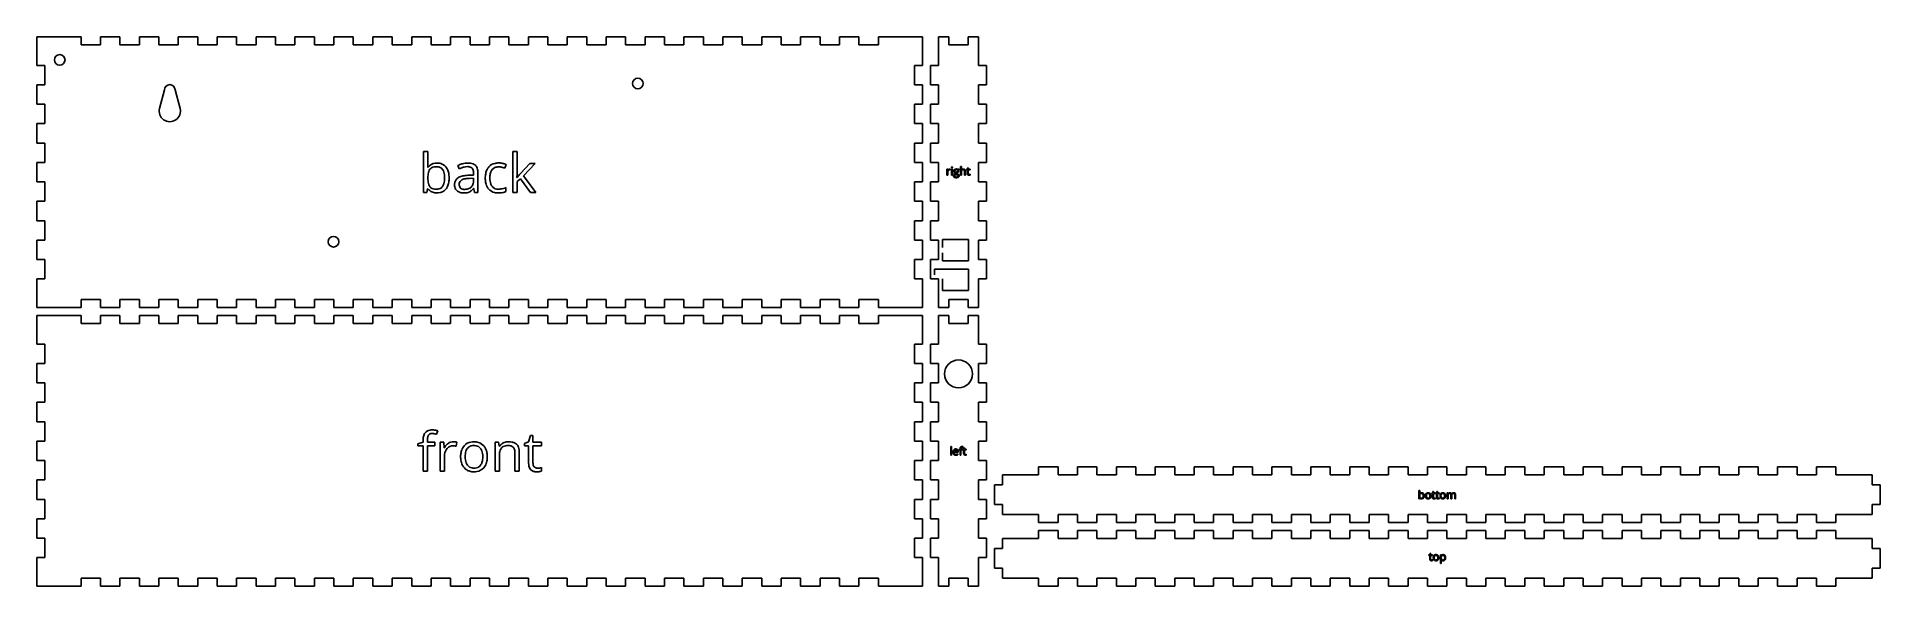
# Model space of a CAD drawing. Header units: millimetres. Extents: x 0 to 694, y 3 to 210.
import ezdxf

# ---------------------------------------------------------------- set-up
doc = ezdxf.new("R2010")
doc.units = ezdxf.units.MM
for name, color, linetype in [('Shape', 7, 'CONTINUOUS'), ('Shape001', 7, 'CONTINUOUS'), ('Shape002', 7, 'CONTINUOUS'), ('Shape003', 7, 'CONTINUOUS'), ('Shape004', 7, 'CONTINUOUS'), ('Shape005', 7, 'CONTINUOUS'), ('Shape006', 7, 'CONTINUOUS'), ('Shape007', 7, 'CONTINUOUS'), ('Shape008', 7, 'CONTINUOUS'), ('Shape009', 7, 'CONTINUOUS'), ('Shape010', 7, 'CONTINUOUS'), ('Shape011', 7, 'CONTINUOUS'), ('Shape012', 7, 'CONTINUOUS'), ('Shape013', 7, 'CONTINUOUS'), ('Shape014', 7, 'CONTINUOUS'), ('Shape015', 7, 'CONTINUOUS'), ('Shape016', 7, 'CONTINUOUS'), ('Shape017', 7, 'CONTINUOUS'), ('Shape018', 7, 'CONTINUOUS'), ('Shape019', 7, 'CONTINUOUS'), ('Shape020', 7, 'CONTINUOUS'), ('Shape021', 7, 'CONTINUOUS'), ('Shape022', 7, 'CONTINUOUS'), ('Shape023', 7, 'CONTINUOUS'), ('Shape024', 7, 'CONTINUOUS'), ('Shape025', 7, 'CONTINUOUS'), ('Shape026', 7, 'CONTINUOUS'), ('Shape027', 7, 'CONTINUOUS'), ('Shape028', 7, 'CONTINUOUS'), ('Shape029', 7, 'CONTINUOUS'), ('Shape030', 7, 'CONTINUOUS'), ('Shape031', 7, 'CONTINUOUS'), ('Shape032', 7, 'CONTINUOUS'), ('Shape033', 7, 'CONTINUOUS'), ('Shape034', 7, 'CONTINUOUS'), ('Shape035', 7, 'CONTINUOUS'), ('Shape036', 7, 'CONTINUOUS'), ('Shape037', 7, 'CONTINUOUS'), ('Shape038', 7, 'CONTINUOUS'), ('Shape039', 7, 'CONTINUOUS'), ('Shape040', 7, 'CONTINUOUS'), ('Shape041', 7, 'CONTINUOUS'), ('Shape042', 7, 'CONTINUOUS'), ('Shape043', 7, 'CONTINUOUS'), ('Shape044', 7, 'CONTINUOUS'), ('Shape045', 7, 'CONTINUOUS'), ('Shape046', 7, 'CONTINUOUS'), ('Shape047', 7, 'CONTINUOUS'), ('Shape048', 7, 'CONTINUOUS'), ('Shape049', 7, 'CONTINUOUS'), ('Shape050', 7, 'CONTINUOUS'), ('Shape051', 7, 'CONTINUOUS'), ('Shape052', 7, 'CONTINUOUS'), ('Shape053', 7, 'CONTINUOUS'), ('Shape054', 7, 'CONTINUOUS'), ('Shape055', 7, 'CONTINUOUS'), ('Shape056', 7, 'CONTINUOUS'), ('Shape057', 7, 'CONTINUOUS'), ('Shape058', 7, 'CONTINUOUS'), ('Shape059', 7, 'CONTINUOUS'), ('Shape060', 7, 'CONTINUOUS'), ('Shape061', 7, 'CONTINUOUS'), ('Shape062', 7, 'CONTINUOUS'), ('Shape063', 7, 'CONTINUOUS'), ('Shape064', 7, 'CONTINUOUS'), ('Shape065', 7, 'CONTINUOUS'), ('Shape066', 7, 'CONTINUOUS'), ('Shape067', 7, 'CONTINUOUS'), ('Shape068', 7, 'CONTINUOUS'), ('Shape069', 7, 'CONTINUOUS'), ('Shape070', 7, 'CONTINUOUS'), ('Shape071', 7, 'CONTINUOUS'), ('Shape072', 7, 'CONTINUOUS'), ('Shape073', 7, 'CONTINUOUS'), ('Shape074', 7, 'CONTINUOUS'), ('Shape075', 7, 'CONTINUOUS'), ('Shape076', 7, 'CONTINUOUS'), ('Shape077', 7, 'CONTINUOUS'), ('Shape078', 7, 'CONTINUOUS'), ('Shape079', 7, 'CONTINUOUS'), ('Shape080', 7, 'CONTINUOUS'), ('Shape081', 7, 'CONTINUOUS'), ('Shape082', 7, 'CONTINUOUS'), ('Shape083', 7, 'CONTINUOUS'), ('Shape084', 7, 'CONTINUOUS'), ('Shape085', 7, 'CONTINUOUS'), ('Shape086', 7, 'CONTINUOUS'), ('Shape087', 7, 'CONTINUOUS'), ('Shape088', 7, 'CONTINUOUS'), ('Shape089', 7, 'CONTINUOUS'), ('Shape090', 7, 'CONTINUOUS'), ('Shape091', 7, 'CONTINUOUS'), ('Shape092', 7, 'CONTINUOUS'), ('Shape093', 7, 'CONTINUOUS'), ('Shape094', 7, 'CONTINUOUS'), ('Shape095', 7, 'CONTINUOUS'), ('Shape096', 7, 'CONTINUOUS'), ('Shape097', 7, 'CONTINUOUS'), ('Shape098', 7, 'CONTINUOUS'), ('Shape099', 7, 'CONTINUOUS'), ('Shape100', 7, 'CONTINUOUS'), ('Shape1000', 7, 'CONTINUOUS'), ('Shape1001', 7, 'CONTINUOUS'), ('Shape1002', 7, 'CONTINUOUS'), ('Shape1003', 7, 'CONTINUOUS'), ('Shape1004', 7, 'CONTINUOUS'), ('Shape1005', 7, 'CONTINUOUS'), ('Shape1006', 7, 'CONTINUOUS'), ('Shape1007', 7, 'CONTINUOUS'), ('Shape1008', 7, 'CONTINUOUS'), ('Shape1009', 7, 'CONTINUOUS'), ('Shape101', 7, 'CONTINUOUS'), ('Shape1010', 7, 'CONTINUOUS'), ('Shape1011', 7, 'CONTINUOUS'), ('Shape1012', 7, 'CONTINUOUS'), ('Shape1013', 7, 'CONTINUOUS'), ('Shape1014', 7, 'CONTINUOUS'), ('Shape1015', 7, 'CONTINUOUS'), ('Shape1016', 7, 'CONTINUOUS'), ('Shape1017', 7, 'CONTINUOUS'), ('Shape1018', 7, 'CONTINUOUS'), ('Shape1019', 7, 'CONTINUOUS'), ('Shape102', 7, 'CONTINUOUS'), ('Shape1020', 7, 'CONTINUOUS'), ('Shape1021', 7, 'CONTINUOUS'), ('Shape1022', 7, 'CONTINUOUS'), ('Shape1023', 7, 'CONTINUOUS'), ('Shape1024', 7, 'CONTINUOUS'), ('Shape1025', 7, 'CONTINUOUS'), ('Shape1026', 7, 'CONTINUOUS'), ('Shape1027', 7, 'CONTINUOUS'), ('Shape1028', 7, 'CONTINUOUS'), ('Shape1029', 7, 'CONTINUOUS'), ('Shape103', 7, 'CONTINUOUS'), ('Shape1030', 7, 'CONTINUOUS'), ('Shape1031', 7, 'CONTINUOUS'), ('Shape1032', 7, 'CONTINUOUS'), ('Shape1033', 7, 'CONTINUOUS'), ('Shape1034', 7, 'CONTINUOUS'), ('Shape1035', 7, 'CONTINUOUS'), ('Shape1036', 7, 'CONTINUOUS'), ('Shape1037', 7, 'CONTINUOUS'), ('Shape1038', 7, 'CONTINUOUS'), ('Shape1039', 7, 'CONTINUOUS'), ('Shape104', 7, 'CONTINUOUS'), ('Shape1040', 7, 'CONTINUOUS'), ('Shape1041', 7, 'CONTINUOUS'), ('Shape1042', 7, 'CONTINUOUS'), ('Shape1043', 7, 'CONTINUOUS'), ('Shape1044', 7, 'CONTINUOUS'), ('Shape1045', 7, 'CONTINUOUS'), ('Shape1046', 7, 'CONTINUOUS'), ('Shape1047', 7, 'CONTINUOUS'), ('Shape1048', 7, 'CONTINUOUS'), ('Shape1049', 7, 'CONTINUOUS'), ('Shape105', 7, 'CONTINUOUS'), ('Shape1050', 7, 'CONTINUOUS'), ('Shape1051', 7, 'CONTINUOUS'), ('Shape1052', 7, 'CONTINUOUS'), ('Shape1053', 7, 'CONTINUOUS'), ('Shape1054', 7, 'CONTINUOUS'), ('Shape1055', 7, 'CONTINUOUS'), ('Shape1056', 7, 'CONTINUOUS'), ('Shape1057', 7, 'CONTINUOUS'), ('Shape1058', 7, 'CONTINUOUS'), ('Shape1059', 7, 'CONTINUOUS'), ('Shape106', 7, 'CONTINUOUS'), ('Shape1060', 7, 'CONTINUOUS'), ('Shape1061', 7, 'CONTINUOUS'), ('Shape1062', 7, 'CONTINUOUS'), ('Shape1063', 7, 'CONTINUOUS'), ('Shape1064', 7, 'CONTINUOUS'), ('Shape1065', 7, 'CONTINUOUS'), ('Shape1066', 7, 'CONTINUOUS'), ('Shape1067', 7, 'CONTINUOUS'), ('Shape1068', 7, 'CONTINUOUS'), ('Shape1069', 7, 'CONTINUOUS'), ('Shape107', 7, 'CONTINUOUS'), ('Shape1070', 7, 'CONTINUOUS'), ('Shape1071', 7, 'CONTINUOUS'), ('Shape1072', 7, 'CONTINUOUS'), ('Shape1073', 7, 'CONTINUOUS'), ('Shape1074', 7, 'CONTINUOUS'), ('Shape1075', 7, 'CONTINUOUS'), ('Shape1076', 7, 'CONTINUOUS'), ('Shape1077', 7, 'CONTINUOUS'), ('Shape1078', 7, 'CONTINUOUS'), ('Shape1079', 7, 'CONTINUOUS'), ('Shape108', 7, 'CONTINUOUS'), ('Shape1080', 7, 'CONTINUOUS'), ('Shape1081', 7, 'CONTINUOUS'), ('Shape1082', 7, 'CONTINUOUS'), ('Shape1083', 7, 'CONTINUOUS'), ('Shape1084', 7, 'CONTINUOUS'), ('Shape1085', 7, 'CONTINUOUS'), ('Shape1086', 7, 'CONTINUOUS'), ('Shape1087', 7, 'CONTINUOUS'), ('Shape1088', 7, 'CONTINUOUS'), ('Shape1089', 7, 'CONTINUOUS'), ('Shape109', 7, 'CONTINUOUS'), ('Shape1090', 7, 'CONTINUOUS'), ('Shape1091', 7, 'CONTINUOUS'), ('Shape1092', 7, 'CONTINUOUS'), ('Shape1093', 7, 'CONTINUOUS'), ('Shape1094', 7, 'CONTINUOUS'), ('Shape1095', 7, 'CONTINUOUS'), ('Shape1096', 7, 'CONTINUOUS'), ('Shape1097', 7, 'CONTINUOUS'), ('Shape1098', 7, 'CONTINUOUS'), ('Shape1099', 7, 'CONTINUOUS'), ('Shape110', 7, 'CONTINUOUS'), ('Shape1100', 7, 'CONTINUOUS'), ('Shape1101', 7, 'CONTINUOUS'), ('Shape1102', 7, 'CONTINUOUS'), ('Shape1103', 7, 'CONTINUOUS'), ('Shape1104', 7, 'CONTINUOUS'), ('Shape1105', 7, 'CONTINUOUS'), ('Shape1106', 7, 'CONTINUOUS'), ('Shape1107', 7, 'CONTINUOUS'), ('Shape1108', 7, 'CONTINUOUS'), ('Shape1109', 7, 'CONTINUOUS'), ('Shape111', 7, 'CONTINUOUS'), ('Shape1110', 7, 'CONTINUOUS'), ('Shape1111', 7, 'CONTINUOUS'), ('Shape1112', 7, 'CONTINUOUS'), ('Shape1113', 7, 'CONTINUOUS'), ('Shape1114', 7, 'CONTINUOUS'), ('Shape1115', 7, 'CONTINUOUS'), ('Shape1116', 7, 'CONTINUOUS'), ('Shape1117', 7, 'CONTINUOUS'), ('Shape1118', 7, 'CONTINUOUS'), ('Shape1119', 7, 'CONTINUOUS'), ('Shape112', 7, 'CONTINUOUS'), ('Shape1120', 7, 'CONTINUOUS'), ('Shape1121', 7, 'CONTINUOUS'), ('Shape1122', 7, 'CONTINUOUS'), ('Shape1123', 7, 'CONTINUOUS'), ('Shape1124', 7, 'CONTINUOUS'), ('Shape1125', 7, 'CONTINUOUS'), ('Shape1126', 7, 'CONTINUOUS'), ('Shape1127', 7, 'CONTINUOUS'), ('Shape1128', 7, 'CONTINUOUS'), ('Shape1129', 7, 'CONTINUOUS'), ('Shape113', 7, 'CONTINUOUS'), ('Shape1130', 7, 'CONTINUOUS'), ('Shape1131', 7, 'CONTINUOUS'), ('Shape1132', 7, 'CONTINUOUS'), ('Shape1133', 7, 'CONTINUOUS'), ('Shape1134', 7, 'CONTINUOUS'), ('Shape1135', 7, 'CONTINUOUS'), ('Shape1136', 7, 'CONTINUOUS'), ('Shape1137', 7, 'CONTINUOUS'), ('Shape1138', 7, 'CONTINUOUS'), ('Shape1139', 7, 'CONTINUOUS'), ('Shape114', 7, 'CONTINUOUS'), ('Shape1140', 7, 'CONTINUOUS'), ('Shape1141', 7, 'CONTINUOUS'), ('Shape1142', 7, 'CONTINUOUS'), ('Shape1143', 7, 'CONTINUOUS'), ('Shape1144', 7, 'CONTINUOUS'), ('Shape1145', 7, 'CONTINUOUS'), ('Shape1146', 7, 'CONTINUOUS'), ('Shape1147', 7, 'CONTINUOUS'), ('Shape1148', 7, 'CONTINUOUS'), ('Shape1149', 7, 'CONTINUOUS'), ('Shape115', 7, 'CONTINUOUS'), ('Shape1150', 7, 'CONTINUOUS'), ('Shape1151', 7, 'CONTINUOUS'), ('Shape1152', 7, 'CONTINUOUS'), ('Shape1153', 7, 'CONTINUOUS'), ('Shape1154', 7, 'CONTINUOUS'), ('Shape1155', 7, 'CONTINUOUS'), ('Shape1156', 7, 'CONTINUOUS'), ('Shape1157', 7, 'CONTINUOUS'), ('Shape1158', 7, 'CONTINUOUS'), ('Shape1159', 7, 'CONTINUOUS'), ('Shape116', 7, 'CONTINUOUS'), ('Shape1160', 7, 'CONTINUOUS'), ('Shape1161', 7, 'CONTINUOUS'), ('Shape1162', 7, 'CONTINUOUS'), ('Shape1163', 7, 'CONTINUOUS'), ('Shape1164', 7, 'CONTINUOUS'), ('Shape1165', 7, 'CONTINUOUS'), ('Shape1166', 7, 'CONTINUOUS'), ('Shape1167', 7, 'CONTINUOUS'), ('Shape1168', 7, 'CONTINUOUS'), ('Shape1169', 7, 'CONTINUOUS'), ('Shape117', 7, 'CONTINUOUS'), ('Shape1170', 7, 'CONTINUOUS'), ('Shape1171', 7, 'CONTINUOUS'), ('Shape1172', 7, 'CONTINUOUS'), ('Shape1173', 7, 'CONTINUOUS'), ('Shape1174', 7, 'CONTINUOUS'), ('Shape1175', 7, 'CONTINUOUS'), ('Shape1176', 7, 'CONTINUOUS'), ('Shape1177', 7, 'CONTINUOUS'), ('Shape1178', 7, 'CONTINUOUS'), ('Shape1179', 7, 'CONTINUOUS'), ('Shape118', 7, 'CONTINUOUS'), ('Shape1180', 7, 'CONTINUOUS'), ('Shape1181', 7, 'CONTINUOUS'), ('Shape1182', 7, 'CONTINUOUS'), ('Shape1183', 7, 'CONTINUOUS'), ('Shape1184', 7, 'CONTINUOUS'), ('Shape1185', 7, 'CONTINUOUS'), ('Shape1186', 7, 'CONTINUOUS'), ('Shape1187', 7, 'CONTINUOUS'), ('Shape1188', 7, 'CONTINUOUS'), ('Shape1189', 7, 'CONTINUOUS'), ('Shape119', 7, 'CONTINUOUS'), ('Shape1190', 7, 'CONTINUOUS'), ('Shape1191', 7, 'CONTINUOUS'), ('Shape1192', 7, 'CONTINUOUS'), ('Shape1193', 7, 'CONTINUOUS'), ('Shape1194', 7, 'CONTINUOUS'), ('Shape1195', 7, 'CONTINUOUS'), ('Shape1196', 7, 'CONTINUOUS'), ('Shape1197', 7, 'CONTINUOUS'), ('Shape1198', 7, 'CONTINUOUS'), ('Shape1199', 7, 'CONTINUOUS'), ('Shape120', 7, 'CONTINUOUS'), ('Shape1200', 7, 'CONTINUOUS'), ('Shape1201', 7, 'CONTINUOUS'), ('Shape1202', 7, 'CONTINUOUS'), ('Shape1203', 7, 'CONTINUOUS'), ('Shape1204', 7, 'CONTINUOUS'), ('Shape1205', 7, 'CONTINUOUS'), ('Shape1206', 7, 'CONTINUOUS'), ('Shape1207', 7, 'CONTINUOUS'), ('Shape1208', 7, 'CONTINUOUS'), ('Shape1209', 7, 'CONTINUOUS'), ('Shape121', 7, 'CONTINUOUS'), ('Shape1210', 7, 'CONTINUOUS'), ('Shape1211', 7, 'CONTINUOUS'), ('Shape1212', 7, 'CONTINUOUS'), ('Shape1213', 7, 'CONTINUOUS'), ('Shape1214', 7, 'CONTINUOUS'), ('Shape1215', 7, 'CONTINUOUS'), ('Shape1216', 7, 'CONTINUOUS'), ('Shape1217', 7, 'CONTINUOUS'), ('Shape1218', 7, 'CONTINUOUS'), ('Shape1219', 7, 'CONTINUOUS'), ('Shape122', 7, 'CONTINUOUS'), ('Shape1220', 7, 'CONTINUOUS'), ('Shape1221', 7, 'CONTINUOUS'), ('Shape1222', 7, 'CONTINUOUS'), ('Shape1223', 7, 'CONTINUOUS'), ('Shape1224', 7, 'CONTINUOUS'), ('Shape1225', 7, 'CONTINUOUS'), ('Shape1226', 7, 'CONTINUOUS'), ('Shape1227', 7, 'CONTINUOUS'), ('Shape1228', 7, 'CONTINUOUS'), ('Shape1229', 7, 'CONTINUOUS'), ('Shape123', 7, 'CONTINUOUS'), ('Shape1230', 7, 'CONTINUOUS'), ('Shape1231', 7, 'CONTINUOUS'), ('Shape1232', 7, 'CONTINUOUS'), ('Shape1233', 7, 'CONTINUOUS'), ('Shape1234', 7, 'CONTINUOUS'), ('Shape1235', 7, 'CONTINUOUS'), ('Shape1236', 7, 'CONTINUOUS'), ('Shape1237', 7, 'CONTINUOUS'), ('Shape1238', 7, 'CONTINUOUS'), ('Shape1239', 7, 'CONTINUOUS'), ('Shape124', 7, 'CONTINUOUS'), ('Shape1240', 7, 'CONTINUOUS'), ('Shape1241', 7, 'CONTINUOUS'), ('Shape1242', 7, 'CONTINUOUS'), ('Shape1243', 7, 'CONTINUOUS'), ('Shape1244', 7, 'CONTINUOUS'), ('Shape1245', 7, 'CONTINUOUS'), ('Shape1246', 7, 'CONTINUOUS'), ('Shape1247', 7, 'CONTINUOUS'), ('Shape1248', 7, 'CONTINUOUS'), ('Shape1249', 7, 'CONTINUOUS'), ('Shape125', 7, 'CONTINUOUS'), ('Shape1250', 7, 'CONTINUOUS'), ('Shape1251', 7, 'CONTINUOUS'), ('Shape1252', 7, 'CONTINUOUS'), ('Shape1253', 7, 'CONTINUOUS'), ('Shape1254', 7, 'CONTINUOUS'), ('Shape1255', 7, 'CONTINUOUS'), ('Shape1256', 7, 'CONTINUOUS'), ('Shape1257', 7, 'CONTINUOUS'), ('Shape1258', 7, 'CONTINUOUS'), ('Shape1259', 7, 'CONTINUOUS'), ('Shape126', 7, 'CONTINUOUS'), ('Shape1260', 7, 'CONTINUOUS'), ('Shape1261', 7, 'CONTINUOUS'), ('Shape1262', 7, 'CONTINUOUS'), ('Shape1263', 7, 'CONTINUOUS'), ('Shape1264', 7, 'CONTINUOUS'), ('Shape1265', 7, 'CONTINUOUS'), ('Shape1266', 7, 'CONTINUOUS'), ('Shape1267', 7, 'CONTINUOUS'), ('Shape1268', 7, 'CONTINUOUS'), ('Shape1269', 7, 'CONTINUOUS'), ('Shape127', 7, 'CONTINUOUS'), ('Shape1270', 7, 'CONTINUOUS'), ('Shape1271', 7, 'CONTINUOUS'), ('Shape1272', 7, 'CONTINUOUS'), ('Shape1273', 7, 'CONTINUOUS'), ('Shape1274', 7, 'CONTINUOUS'), ('Shape1275', 7, 'CONTINUOUS'), ('Shape1276', 7, 'CONTINUOUS'), ('Shape1277', 7, 'CONTINUOUS'), ('Shape1278', 7, 'CONTINUOUS'), ('Shape1279', 7, 'CONTINUOUS'), ('Shape128', 7, 'CONTINUOUS'), ('Shape1280', 7, 'CONTINUOUS'), ('Shape1281', 7, 'CONTINUOUS'), ('Shape1282', 7, 'CONTINUOUS'), ('Shape1283', 7, 'CONTINUOUS'), ('Shape1284', 7, 'CONTINUOUS'), ('Shape1285', 7, 'CONTINUOUS'), ('Shape1286', 7, 'CONTINUOUS'), ('Shape1287', 7, 'CONTINUOUS'), ('Shape1288', 7, 'CONTINUOUS'), ('Shape1289', 7, 'CONTINUOUS'), ('Shape129', 7, 'CONTINUOUS'), ('Shape1290', 7, 'CONTINUOUS'), ('Shape1291', 7, 'CONTINUOUS'), ('Shape1292', 7, 'CONTINUOUS'), ('Shape1293', 7, 'CONTINUOUS'), ('Shape1294', 7, 'CONTINUOUS'), ('Shape1295', 7, 'CONTINUOUS'), ('Shape1296', 7, 'CONTINUOUS'), ('Shape1297', 7, 'CONTINUOUS'), ('Shape1298', 7, 'CONTINUOUS'), ('Shape1299', 7, 'CONTINUOUS'), ('Shape130', 7, 'CONTINUOUS'), ('Shape1300', 7, 'CONTINUOUS'), ('Shape1301', 7, 'CONTINUOUS'), ('Shape1302', 7, 'CONTINUOUS'), ('Shape1303', 7, 'CONTINUOUS'), ('Shape1304', 7, 'CONTINUOUS'), ('Shape1305', 7, 'CONTINUOUS'), ('Shape1306', 7, 'CONTINUOUS'), ('Shape1307', 7, 'CONTINUOUS'), ('Shape1308', 7, 'CONTINUOUS'), ('Shape1309', 7, 'CONTINUOUS'), ('Shape131', 7, 'CONTINUOUS'), ('Shape1310', 7, 'CONTINUOUS'), ('Shape1311', 7, 'CONTINUOUS'), ('Shape1312', 7, 'CONTINUOUS'), ('Shape1313', 7, 'CONTINUOUS'), ('Shape1314', 7, 'CONTINUOUS'), ('Shape1315', 7, 'CONTINUOUS'), ('Shape1316', 7, 'CONTINUOUS'), ('Shape1317', 7, 'CONTINUOUS'), ('Shape1318', 7, 'CONTINUOUS'), ('Shape1319', 7, 'CONTINUOUS'), ('Shape132', 7, 'CONTINUOUS'), ('Shape1320', 7, 'CONTINUOUS'), ('Shape1321', 7, 'CONTINUOUS'), ('Shape1322', 7, 'CONTINUOUS'), ('Shape1323', 7, 'CONTINUOUS'), ('Shape1324', 7, 'CONTINUOUS'), ('Shape1325', 7, 'CONTINUOUS'), ('Shape1326', 7, 'CONTINUOUS'), ('Shape1327', 7, 'CONTINUOUS'), ('Shape1328', 7, 'CONTINUOUS'), ('Shape1329', 7, 'CONTINUOUS'), ('Shape133', 7, 'CONTINUOUS'), ('Shape1330', 7, 'CONTINUOUS'), ('Shape1331', 7, 'CONTINUOUS'), ('Shape1332', 7, 'CONTINUOUS'), ('Shape1333', 7, 'CONTINUOUS'), ('Shape1334', 7, 'CONTINUOUS'), ('Shape1335', 7, 'CONTINUOUS'), ('Shape1336', 7, 'CONTINUOUS'), ('Shape1337', 7, 'CONTINUOUS'), ('Shape1338', 7, 'CONTINUOUS'), ('Shape1339', 7, 'CONTINUOUS'), ('Shape134', 7, 'CONTINUOUS'), ('Shape1340', 7, 'CONTINUOUS'), ('Shape1341', 7, 'CONTINUOUS'), ('Shape1342', 7, 'CONTINUOUS'), ('Shape1343', 7, 'CONTINUOUS'), ('Shape1344', 7, 'CONTINUOUS'), ('Shape1345', 7, 'CONTINUOUS'), ('Shape1346', 7, 'CONTINUOUS'), ('Shape1347', 7, 'CONTINUOUS'), ('Shape1348', 7, 'CONTINUOUS'), ('Shape1349', 7, 'CONTINUOUS'), ('Shape135', 7, 'CONTINUOUS'), ('Shape1350', 7, 'CONTINUOUS'), ('Shape1351', 7, 'CONTINUOUS'), ('Shape1352', 7, 'CONTINUOUS'), ('Shape1353', 7, 'CONTINUOUS'), ('Shape1354', 7, 'CONTINUOUS'), ('Shape1355', 7, 'CONTINUOUS'), ('Shape1356', 7, 'CONTINUOUS'), ('Shape1357', 7, 'CONTINUOUS'), ('Shape1358', 7, 'CONTINUOUS'), ('Shape1359', 7, 'CONTINUOUS'), ('Shape136', 7, 'CONTINUOUS'), ('Shape1360', 7, 'CONTINUOUS'), ('Shape1361', 7, 'CONTINUOUS'), ('Shape1362', 7, 'CONTINUOUS'), ('Shape1363', 7, 'CONTINUOUS'), ('Shape1364', 7, 'CONTINUOUS'), ('Shape1365', 7, 'CONTINUOUS'), ('Shape1366', 7, 'CONTINUOUS'), ('Shape1367', 7, 'CONTINUOUS'), ('Shape1368', 7, 'CONTINUOUS'), ('Shape1369', 7, 'CONTINUOUS'), ('Shape137', 7, 'CONTINUOUS'), ('Shape1370', 7, 'CONTINUOUS'), ('Shape1371', 7, 'CONTINUOUS'), ('Shape1372', 7, 'CONTINUOUS'), ('Shape1373', 7, 'CONTINUOUS'), ('Shape1374', 7, 'CONTINUOUS'), ('Shape1375', 7, 'CONTINUOUS'), ('Shape1376', 7, 'CONTINUOUS'), ('Shape1377', 7, 'CONTINUOUS'), ('Shape1378', 7, 'CONTINUOUS'), ('Shape1379', 7, 'CONTINUOUS'), ('Shape138', 7, 'CONTINUOUS'), ('Shape1380', 7, 'CONTINUOUS'), ('Shape1381', 7, 'CONTINUOUS'), ('Shape1382', 7, 'CONTINUOUS'), ('Shape1383', 7, 'CONTINUOUS'), ('Shape1384', 7, 'CONTINUOUS'), ('Shape1385', 7, 'CONTINUOUS'), ('Shape1386', 7, 'CONTINUOUS'), ('Shape1387', 7, 'CONTINUOUS'), ('Shape1388', 7, 'CONTINUOUS'), ('Shape1389', 7, 'CONTINUOUS'), ('Shape139', 7, 'CONTINUOUS'), ('Shape1390', 7, 'CONTINUOUS'), ('Shape1391', 7, 'CONTINUOUS'), ('Shape1392', 7, 'CONTINUOUS'), ('Shape1393', 7, 'CONTINUOUS'), ('Shape1394', 7, 'CONTINUOUS'), ('Shape1395', 7, 'CONTINUOUS'), ('Shape1396', 7, 'CONTINUOUS'), ('Shape1397', 7, 'CONTINUOUS'), ('Shape1398', 7, 'CONTINUOUS'), ('Shape1399', 7, 'CONTINUOUS'), ('Shape140', 7, 'CONTINUOUS'), ('Shape1400', 7, 'CONTINUOUS'), ('Shape1401', 7, 'CONTINUOUS'), ('Shape1402', 7, 'CONTINUOUS'), ('Shape1403', 7, 'CONTINUOUS'), ('Shape1404', 7, 'CONTINUOUS'), ('Shape1405', 7, 'CONTINUOUS'), ('Shape1406', 7, 'CONTINUOUS'), ('Shape1407', 7, 'CONTINUOUS'), ('Shape1408', 7, 'CONTINUOUS'), ('Shape1409', 7, 'CONTINUOUS'), ('Shape141', 7, 'CONTINUOUS'), ('Shape1410', 7, 'CONTINUOUS'), ('Shape1411', 7, 'CONTINUOUS'), ('Shape1412', 7, 'CONTINUOUS'), ('Shape1413', 7, 'CONTINUOUS'), ('Shape1414', 7, 'CONTINUOUS'), ('Shape1415', 7, 'CONTINUOUS'), ('Shape1416', 7, 'CONTINUOUS'), ('Shape1417', 7, 'CONTINUOUS'), ('Shape1418', 7, 'CONTINUOUS'), ('Shape1419', 7, 'CONTINUOUS'), ('Shape142', 7, 'CONTINUOUS'), ('Shape1420', 7, 'CONTINUOUS'), ('Shape1421', 7, 'CONTINUOUS'), ('Shape1422', 7, 'CONTINUOUS'), ('Shape1423', 7, 'CONTINUOUS'), ('Shape1424', 7, 'CONTINUOUS'), ('Shape1425', 7, 'CONTINUOUS'), ('Shape1426', 7, 'CONTINUOUS'), ('Shape1427', 7, 'CONTINUOUS'), ('Shape1428', 7, 'CONTINUOUS'), ('Shape1429', 7, 'CONTINUOUS'), ('Shape143', 7, 'CONTINUOUS'), ('Shape1430', 7, 'CONTINUOUS'), ('Shape1431', 7, 'CONTINUOUS'), ('Shape1432', 7, 'CONTINUOUS'), ('Shape1433', 7, 'CONTINUOUS'), ('Shape1434', 7, 'CONTINUOUS'), ('Shape1435', 7, 'CONTINUOUS'), ('Shape1436', 7, 'CONTINUOUS'), ('Shape1437', 7, 'CONTINUOUS'), ('Shape1438', 7, 'CONTINUOUS'), ('Shape1439', 7, 'CONTINUOUS'), ('Shape144', 7, 'CONTINUOUS'), ('Shape1440', 7, 'CONTINUOUS'), ('Shape1441', 7, 'CONTINUOUS'), ('Shape1442', 7, 'CONTINUOUS'), ('Shape1443', 7, 'CONTINUOUS'), ('Shape1444', 7, 'CONTINUOUS'), ('Shape1445', 7, 'CONTINUOUS'), ('Shape1446', 7, 'CONTINUOUS'), ('Shape1447', 7, 'CONTINUOUS'), ('Shape1448', 7, 'CONTINUOUS'), ('Shape1449', 7, 'CONTINUOUS'), ('Shape145', 7, 'CONTINUOUS'), ('Shape1450', 7, 'CONTINUOUS'), ('Shape1451', 7, 'CONTINUOUS'), ('Shape1452', 7, 'CONTINUOUS'), ('Shape1453', 7, 'CONTINUOUS'), ('Shape1454', 7, 'CONTINUOUS'), ('Shape1455', 7, 'CONTINUOUS'), ('Shape1456', 7, 'CONTINUOUS'), ('Shape1457', 7, 'CONTINUOUS'), ('Shape1458', 7, 'CONTINUOUS'), ('Shape1459', 7, 'CONTINUOUS'), ('Shape146', 7, 'CONTINUOUS'), ('Shape1460', 7, 'CONTINUOUS'), ('Shape1461', 7, 'CONTINUOUS'), ('Shape1462', 7, 'CONTINUOUS'), ('Shape1463', 7, 'CONTINUOUS'), ('Shape1464', 7, 'CONTINUOUS'), ('Shape1465', 7, 'CONTINUOUS'), ('Shape1466', 7, 'CONTINUOUS'), ('Shape1467', 7, 'CONTINUOUS'), ('Shape1468', 7, 'CONTINUOUS'), ('Shape1469', 7, 'CONTINUOUS'), ('Shape147', 7, 'CONTINUOUS'), ('Shape1470', 7, 'CONTINUOUS'), ('Shape1471', 7, 'CONTINUOUS'), ('Shape1472', 7, 'CONTINUOUS'), ('Shape1473', 7, 'CONTINUOUS'), ('Shape1474', 7, 'CONTINUOUS'), ('Shape1475', 7, 'CONTINUOUS'), ('Shape1476', 7, 'CONTINUOUS'), ('Shape1477', 7, 'CONTINUOUS'), ('Shape1478', 7, 'CONTINUOUS'), ('Shape1479', 7, 'CONTINUOUS'), ('Shape148', 7, 'CONTINUOUS'), ('Shape1480', 7, 'CONTINUOUS'), ('Shape1481', 7, 'CONTINUOUS'), ('Shape1482', 7, 'CONTINUOUS'), ('Shape1483', 7, 'CONTINUOUS'), ('Shape1484', 7, 'CONTINUOUS'), ('Shape1485', 7, 'CONTINUOUS'), ('Shape1486', 7, 'CONTINUOUS'), ('Shape1487', 7, 'CONTINUOUS'), ('Shape1488', 7, 'CONTINUOUS'), ('Shape1489', 7, 'CONTINUOUS'), ('Shape149', 7, 'CONTINUOUS'), ('Shape1490', 7, 'CONTINUOUS'), ('Shape1491', 7, 'CONTINUOUS'), ('Shape1492', 7, 'CONTINUOUS'), ('Shape1493', 7, 'CONTINUOUS'), ('Shape1494', 7, 'CONTINUOUS'), ('Shape1495', 7, 'CONTINUOUS'), ('Shape1496', 7, 'CONTINUOUS'), ('Shape1497', 7, 'CONTINUOUS'), ('Shape1498', 7, 'CONTINUOUS'), ('Shape1499', 7, 'CONTINUOUS'), ('Shape150', 7, 'CONTINUOUS'), ('Shape1500', 7, 'CONTINUOUS'), ('Shape1501', 7, 'CONTINUOUS'), ('Shape1502', 7, 'CONTINUOUS'), ('Shape1503', 7, 'CONTINUOUS'), ('Shape1504', 7, 'CONTINUOUS'), ('Shape1505', 7, 'CONTINUOUS'), ('Shape1506', 7, 'CONTINUOUS'), ('Shape1507', 7, 'CONTINUOUS'), ('Shape1508', 7, 'CONTINUOUS'), ('Shape1509', 7, 'CONTINUOUS'), ('Shape151', 7, 'CONTINUOUS'), ('Shape1510', 7, 'CONTINUOUS'), ('Shape1511', 7, 'CONTINUOUS'), ('Shape1512', 7, 'CONTINUOUS'), ('Shape1513', 7, 'CONTINUOUS'), ('Shape1514', 7, 'CONTINUOUS'), ('Shape1515', 7, 'CONTINUOUS'), ('Shape1516', 7, 'CONTINUOUS'), ('Shape1517', 7, 'CONTINUOUS'), ('Shape1518', 7, 'CONTINUOUS'), ('Shape1519', 7, 'CONTINUOUS'), ('Shape152', 7, 'CONTINUOUS'), ('Shape1520', 7, 'CONTINUOUS'), ('Shape1521', 7, 'CONTINUOUS'), ('Shape1522', 7, 'CONTINUOUS'), ('Shape1523', 7, 'CONTINUOUS'), ('Shape1524', 7, 'CONTINUOUS'), ('Shape1525', 7, 'CONTINUOUS'), ('Shape1526', 7, 'CONTINUOUS'), ('Shape1527', 7, 'CONTINUOUS'), ('Shape1528', 7, 'CONTINUOUS'), ('Shape1529', 7, 'CONTINUOUS'), ('Shape153', 7, 'CONTINUOUS'), ('Shape1530', 7, 'CONTINUOUS'), ('Shape1531', 7, 'CONTINUOUS'), ('Shape1532', 7, 'CONTINUOUS'), ('Shape1533', 7, 'CONTINUOUS'), ('Shape1534', 7, 'CONTINUOUS'), ('Shape1535', 7, 'CONTINUOUS'), ('Shape1536', 7, 'CONTINUOUS'), ('Shape1537', 7, 'CONTINUOUS'), ('Shape1538', 7, 'CONTINUOUS'), ('Shape1539', 7, 'CONTINUOUS'), ('Shape154', 7, 'CONTINUOUS'), ('Shape1540', 7, 'CONTINUOUS'), ('Shape1541', 7, 'CONTINUOUS'), ('Shape1542', 7, 'CONTINUOUS'), ('Shape1543', 7, 'CONTINUOUS'), ('Shape1544', 7, 'CONTINUOUS'), ('Shape1545', 7, 'CONTINUOUS'), ('Shape1546', 7, 'CONTINUOUS'), ('Shape1547', 7, 'CONTINUOUS'), ('Shape1548', 7, 'CONTINUOUS'), ('Shape1549', 7, 'CONTINUOUS'), ('Shape155', 7, 'CONTINUOUS'), ('Shape1550', 7, 'CONTINUOUS'), ('Shape1551', 7, 'CONTINUOUS'), ('Shape1552', 7, 'CONTINUOUS'), ('Shape1553', 7, 'CONTINUOUS'), ('Shape1554', 7, 'CONTINUOUS'), ('Shape1555', 7, 'CONTINUOUS'), ('Shape1556', 7, 'CONTINUOUS'), ('Shape1557', 7, 'CONTINUOUS'), ('Shape1558', 7, 'CONTINUOUS'), ('Shape1559', 7, 'CONTINUOUS'), ('Shape156', 7, 'CONTINUOUS'), ('Shape1560', 7, 'CONTINUOUS'), ('Shape1561', 7, 'CONTINUOUS'), ('Shape1562', 7, 'CONTINUOUS'), ('Shape1563', 7, 'CONTINUOUS'), ('Shape1564', 7, 'CONTINUOUS'), ('Shape1565', 7, 'CONTINUOUS'), ('Shape1566', 7, 'CONTINUOUS'), ('Shape1567', 7, 'CONTINUOUS'), ('Shape1568', 7, 'CONTINUOUS'), ('Shape1569', 7, 'CONTINUOUS'), ('Shape157', 7, 'CONTINUOUS'), ('Shape1570', 7, 'CONTINUOUS'), ('Shape1571', 7, 'CONTINUOUS'), ('Shape1572', 7, 'CONTINUOUS'), ('Shape1573', 7, 'CONTINUOUS'), ('Shape1574', 7, 'CONTINUOUS'), ('Shape1575', 7, 'CONTINUOUS'), ('Shape1576', 7, 'CONTINUOUS'), ('Shape1577', 7, 'CONTINUOUS'), ('Shape1578', 7, 'CONTINUOUS'), ('Shape1579', 7, 'CONTINUOUS'), ('Shape158', 7, 'CONTINUOUS'), ('Shape1580', 7, 'CONTINUOUS'), ('Shape1581', 7, 'CONTINUOUS'), ('Shape1582', 7, 'CONTINUOUS'), ('Shape1583', 7, 'CONTINUOUS'), ('Shape1584', 7, 'CONTINUOUS'), ('Shape1585', 7, 'CONTINUOUS'), ('Shape1586', 7, 'CONTINUOUS'), ('Shape1587', 7, 'CONTINUOUS'), ('Shape1588', 7, 'CONTINUOUS'), ('Shape1589', 7, 'CONTINUOUS'), ('Shape159', 7, 'CONTINUOUS'), ('Shape1590', 7, 'CONTINUOUS'), ('Shape1591', 7, 'CONTINUOUS'), ('Shape1592', 7, 'CONTINUOUS'), ('Shape1593', 7, 'CONTINUOUS'), ('Shape1594', 7, 'CONTINUOUS'), ('Shape1595', 7, 'CONTINUOUS'), ('Shape1596', 7, 'CONTINUOUS'), ('Shape1597', 7, 'CONTINUOUS'), ('Shape1598', 7, 'CONTINUOUS'), ('Shape1599', 7, 'CONTINUOUS'), ('Shape160', 7, 'CONTINUOUS'), ('Shape1600', 7, 'CONTINUOUS'), ('Shape1601', 7, 'CONTINUOUS'), ('Shape1602', 7, 'CONTINUOUS'), ('Shape1603', 7, 'CONTINUOUS'), ('Shape1604', 7, 'CONTINUOUS'), ('Shape1605', 7, 'CONTINUOUS'), ('Shape1606', 7, 'CONTINUOUS'), ('Shape1607', 7, 'CONTINUOUS'), ('Shape1608', 7, 'CONTINUOUS'), ('Shape1609', 7, 'CONTINUOUS'), ('Shape161', 7, 'CONTINUOUS'), ('Shape1610', 7, 'CONTINUOUS'), ('Shape1611', 7, 'CONTINUOUS'), ('Shape1612', 7, 'CONTINUOUS'), ('Shape1613', 7, 'CONTINUOUS'), ('Shape1614', 7, 'CONTINUOUS'), ('Shape1615', 7, 'CONTINUOUS'), ('Shape1616', 7, 'CONTINUOUS'), ('Shape1617', 7, 'CONTINUOUS'), ('Shape1618', 7, 'CONTINUOUS'), ('Shape1619', 7, 'CONTINUOUS'), ('Shape162', 7, 'CONTINUOUS'), ('Shape1620', 7, 'CONTINUOUS'), ('Shape1621', 7, 'CONTINUOUS'), ('Shape1622', 7, 'CONTINUOUS'), ('Shape1623', 7, 'CONTINUOUS'), ('Shape1624', 7, 'CONTINUOUS'), ('Shape1625', 7, 'CONTINUOUS'), ('Shape1626', 7, 'CONTINUOUS'), ('Shape1627', 7, 'CONTINUOUS'), ('Shape1628', 7, 'CONTINUOUS'), ('Shape1629', 7, 'CONTINUOUS'), ('Shape163', 7, 'CONTINUOUS'), ('Shape1630', 7, 'CONTINUOUS'), ('Shape1631', 7, 'CONTINUOUS'), ('Shape1632', 7, 'CONTINUOUS'), ('Shape1633', 7, 'CONTINUOUS'), ('Shape1634', 7, 'CONTINUOUS'), ('Shape1635', 7, 'CONTINUOUS'), ('Shape1636', 7, 'CONTINUOUS'), ('Shape1637', 7, 'CONTINUOUS'), ('Shape1638', 7, 'CONTINUOUS'), ('Shape1639', 7, 'CONTINUOUS'), ('Shape164', 7, 'CONTINUOUS'), ('Shape1640', 7, 'CONTINUOUS'), ('Shape1641', 7, 'CONTINUOUS'), ('Shape1642', 7, 'CONTINUOUS'), ('Shape1643', 7, 'CONTINUOUS'), ('Shape1644', 7, 'CONTINUOUS'), ('Shape1645', 7, 'CONTINUOUS'), ('Shape1646', 7, 'CONTINUOUS'), ('Shape1647', 7, 'CONTINUOUS'), ('Shape1648', 7, 'CONTINUOUS'), ('Shape1649', 7, 'CONTINUOUS'), ('Shape165', 7, 'CONTINUOUS'), ('Shape1650', 7, 'CONTINUOUS'), ('Shape1651', 7, 'CONTINUOUS'), ('Shape1652', 7, 'CONTINUOUS'), ('Shape1653', 7, 'CONTINUOUS'), ('Shape1654', 7, 'CONTINUOUS'), ('Shape1655', 7, 'CONTINUOUS'), ('Shape1656', 7, 'CONTINUOUS'), ('Shape1657', 7, 'CONTINUOUS'), ('Shape1658', 7, 'CONTINUOUS'), ('Shape1659', 7, 'CONTINUOUS'), ('Shape166', 7, 'CONTINUOUS'), ('Shape1660', 7, 'CONTINUOUS'), ('Shape1661', 7, 'CONTINUOUS'), ('Shape1662', 7, 'CONTINUOUS'), ('Shape1663', 7, 'CONTINUOUS'), ('Shape1664', 7, 'CONTINUOUS'), ('Shape1665', 7, 'CONTINUOUS'), ('Shape1666', 7, 'CONTINUOUS'), ('Shape1667', 7, 'CONTINUOUS'), ('Shape1668', 7, 'CONTINUOUS'), ('Shape1669', 7, 'CONTINUOUS'), ('Shape167', 7, 'CONTINUOUS'), ('Shape1670', 7, 'CONTINUOUS'), ('Shape1671', 7, 'CONTINUOUS'), ('Shape1672', 7, 'CONTINUOUS'), ('Shape1673', 7, 'CONTINUOUS'), ('Shape1674', 7, 'CONTINUOUS'), ('Shape1675', 7, 'CONTINUOUS'), ('Shape1676', 7, 'CONTINUOUS'), ('Shape1677', 7, 'CONTINUOUS'), ('Shape1678', 7, 'CONTINUOUS'), ('Shape1679', 7, 'CONTINUOUS'), ('Shape168', 7, 'CONTINUOUS'), ('Shape1680', 7, 'CONTINUOUS'), ('Shape1681', 7, 'CONTINUOUS'), ('Shape1682', 7, 'CONTINUOUS'), ('Shape1683', 7, 'CONTINUOUS'), ('Shape1684', 7, 'CONTINUOUS'), ('Shape1685', 7, 'CONTINUOUS'), ('Shape1686', 7, 'CONTINUOUS'), ('Shape1687', 7, 'CONTINUOUS'), ('Shape1688', 7, 'CONTINUOUS'), ('Shape1689', 7, 'CONTINUOUS'), ('Shape169', 7, 'CONTINUOUS'), ('Shape1690', 7, 'CONTINUOUS'), ('Shape1691', 7, 'CONTINUOUS'), ('Shape1692', 7, 'CONTINUOUS'), ('Shape1693', 7, 'CONTINUOUS'), ('Shape1694', 7, 'CONTINUOUS'), ('Shape1695', 7, 'CONTINUOUS'), ('Shape1696', 7, 'CONTINUOUS'), ('Shape1697', 7, 'CONTINUOUS'), ('Shape1698', 7, 'CONTINUOUS'), ('Shape1699', 7, 'CONTINUOUS'), ('Shape170', 7, 'CONTINUOUS'), ('Shape1700', 7, 'CONTINUOUS'), ('Shape1701', 7, 'CONTINUOUS'), ('Shape1702', 7, 'CONTINUOUS'), ('Shape1703', 7, 'CONTINUOUS'), ('Shape1704', 7, 'CONTINUOUS'), ('Shape1705', 7, 'CONTINUOUS'), ('Shape1706', 7, 'CONTINUOUS'), ('Shape1707', 7, 'CONTINUOUS'), ('Shape1708', 7, 'CONTINUOUS'), ('Shape1709', 7, 'CONTINUOUS'), ('Shape171', 7, 'CONTINUOUS'), ('Shape1710', 7, 'CONTINUOUS'), ('Shape1711', 7, 'CONTINUOUS'), ('Shape1712', 7, 'CONTINUOUS'), ('Shape1713', 7, 'CONTINUOUS'), ('Shape1714', 7, 'CONTINUOUS'), ('Shape1715', 7, 'CONTINUOUS'), ('Shape1716', 7, 'CONTINUOUS'), ('Shape1717', 7, 'CONTINUOUS'), ('Shape1718', 7, 'CONTINUOUS'), ('Shape1719', 7, 'CONTINUOUS'), ('Shape172', 7, 'CONTINUOUS'), ('Shape1720', 7, 'CONTINUOUS'), ('Shape1721', 7, 'CONTINUOUS'), ('Shape1722', 7, 'CONTINUOUS'), ('Shape1723', 7, 'CONTINUOUS'), ('Shape1724', 7, 'CONTINUOUS'), ('Shape1725', 7, 'CONTINUOUS'), ('Shape1726', 7, 'CONTINUOUS'), ('Shape1727', 7, 'CONTINUOUS'), ('Shape1728', 7, 'CONTINUOUS'), ('Shape1729', 7, 'CONTINUOUS'), ('Shape173', 7, 'CONTINUOUS'), ('Shape1730', 7, 'CONTINUOUS'), ('Shape1731', 7, 'CONTINUOUS'), ('Shape1732', 7, 'CONTINUOUS'), ('Shape1733', 7, 'CONTINUOUS'), ('Shape1734', 7, 'CONTINUOUS'), ('Shape1735', 7, 'CONTINUOUS'), ('Shape1736', 7, 'CONTINUOUS'), ('Shape1737', 7, 'CONTINUOUS'), ('Shape1738', 7, 'CONTINUOUS'), ('Shape1739', 7, 'CONTINUOUS'), ('Shape174', 7, 'CONTINUOUS'), ('Shape1740', 7, 'CONTINUOUS'), ('Shape1741', 7, 'CONTINUOUS'), ('Shape1742', 7, 'CONTINUOUS'), ('Shape1743', 7, 'CONTINUOUS'), ('Shape1744', 7, 'CONTINUOUS'), ('Shape1745', 7, 'CONTINUOUS'), ('Shape1746', 7, 'CONTINUOUS'), ('Shape1747', 7, 'CONTINUOUS'), ('Shape1748', 7, 'CONTINUOUS'), ('Shape1749', 7, 'CONTINUOUS'), ('Shape175', 7, 'CONTINUOUS'), ('Shape1750', 7, 'CONTINUOUS'), ('Shape1751', 7, 'CONTINUOUS'), ('Shape1752', 7, 'CONTINUOUS'), ('Shape1753', 7, 'CONTINUOUS'), ('Shape1754', 7, 'CONTINUOUS'), ('Shape1755', 7, 'CONTINUOUS'), ('Shape1756', 7, 'CONTINUOUS'), ('Shape1757', 7, 'CONTINUOUS'), ('Shape1758', 7, 'CONTINUOUS'), ('Shape1759', 7, 'CONTINUOUS'), ('Shape176', 7, 'CONTINUOUS'), ('Shape1760', 7, 'CONTINUOUS'), ('Shape1761', 7, 'CONTINUOUS'), ('Shape1762', 7, 'CONTINUOUS'), ('Shape1763', 7, 'CONTINUOUS'), ('Shape1764', 7, 'CONTINUOUS'), ('Shape1765', 7, 'CONTINUOUS'), ('Shape1766', 7, 'CONTINUOUS'), ('Shape1767', 7, 'CONTINUOUS'), ('Shape1768', 7, 'CONTINUOUS'), ('Shape1769', 7, 'CONTINUOUS'), ('Shape177', 7, 'CONTINUOUS'), ('Shape1770', 7, 'CONTINUOUS'), ('Shape1771', 7, 'CONTINUOUS'), ('Shape1772', 7, 'CONTINUOUS'), ('Shape1773', 7, 'CONTINUOUS'), ('Shape1774', 7, 'CONTINUOUS'), ('Shape1775', 7, 'CONTINUOUS'), ('Shape1776', 7, 'CONTINUOUS'), ('Shape1777', 7, 'CONTINUOUS'), ('Shape1778', 7, 'CONTINUOUS'), ('Shape1779', 7, 'CONTINUOUS'), ('Shape178', 7, 'CONTINUOUS'), ('Shape1780', 7, 'CONTINUOUS'), ('Shape1781', 7, 'CONTINUOUS'), ('Shape1782', 7, 'CONTINUOUS'), ('Shape1783', 7, 'CONTINUOUS'), ('Shape1784', 7, 'CONTINUOUS'), ('Shape1785', 7, 'CONTINUOUS'), ('Shape1786', 7, 'CONTINUOUS'), ('Shape1787', 7, 'CONTINUOUS'), ('Shape1788', 7, 'CONTINUOUS'), ('Shape1789', 7, 'CONTINUOUS'), ('Shape179', 7, 'CONTINUOUS'), ('Shape1790', 7, 'CONTINUOUS'), ('Shape1791', 7, 'CONTINUOUS'), ('Shape1792', 7, 'CONTINUOUS'), ('Shape1793', 7, 'CONTINUOUS'), ('Shape1794', 7, 'CONTINUOUS'), ('Shape1795', 7, 'CONTINUOUS'), ('Shape1796', 7, 'CONTINUOUS'), ('Shape1797', 7, 'CONTINUOUS'), ('Shape1798', 7, 'CONTINUOUS'), ('Shape1799', 7, 'CONTINUOUS'), ('Shape180', 7, 'CONTINUOUS'), ('Shape1800', 7, 'CONTINUOUS'), ('Shape1801', 7, 'CONTINUOUS'), ('Shape1802', 7, 'CONTINUOUS'), ('Shape1803', 7, 'CONTINUOUS'), ('Shape1804', 7, 'CONTINUOUS'), ('Shape1805', 7, 'CONTINUOUS'), ('Shape1806', 7, 'CONTINUOUS'), ('Shape1807', 7, 'CONTINUOUS'), ('Shape1808', 7, 'CONTINUOUS'), ('Shape1809', 7, 'CONTINUOUS'), ('Shape181', 7, 'CONTINUOUS'), ('Shape1810', 7, 'CONTINUOUS'), ('Shape1811', 7, 'CONTINUOUS'), ('Shape1812', 7, 'CONTINUOUS'), ('Shape1813', 7, 'CONTINUOUS'), ('Shape1814', 7, 'CONTINUOUS'), ('Shape1815', 7, 'CONTINUOUS'), ('Shape1816', 7, 'CONTINUOUS'), ('Shape1817', 7, 'CONTINUOUS'), ('Shape1818', 7, 'CONTINUOUS'), ('Shape1819', 7, 'CONTINUOUS'), ('Shape182', 7, 'CONTINUOUS'), ('Shape1820', 7, 'CONTINUOUS'), ('Shape1821', 7, 'CONTINUOUS'), ('Shape1822', 7, 'CONTINUOUS'), ('Shape1823', 7, 'CONTINUOUS'), ('Shape1824', 7, 'CONTINUOUS'), ('Shape1825', 7, 'CONTINUOUS'), ('Shape1826', 7, 'CONTINUOUS'), ('Shape1827', 7, 'CONTINUOUS'), ('Shape1828', 7, 'CONTINUOUS'), ('Shape1829', 7, 'CONTINUOUS'), ('Shape183', 7, 'CONTINUOUS'), ('Shape1830', 7, 'CONTINUOUS'), ('Shape1831', 7, 'CONTINUOUS'), ('Shape1832', 7, 'CONTINUOUS'), ('Shape1833', 7, 'CONTINUOUS'), ('Shape1834', 7, 'CONTINUOUS'), ('Shape1835', 7, 'CONTINUOUS'), ('Shape1836', 7, 'CONTINUOUS'), ('Shape1837', 7, 'CONTINUOUS'), ('Shape1838', 7, 'CONTINUOUS'), ('Shape1839', 7, 'CONTINUOUS'), ('Shape184', 7, 'CONTINUOUS'), ('Shape1840', 7, 'CONTINUOUS'), ('Shape1841', 7, 'CONTINUOUS'), ('Shape1842', 7, 'CONTINUOUS'), ('Shape1843', 7, 'CONTINUOUS'), ('Shape1844', 7, 'CONTINUOUS'), ('Shape1845', 7, 'CONTINUOUS'), ('Shape1846', 7, 'CONTINUOUS'), ('Shape1847', 7, 'CONTINUOUS'), ('Shape1848', 7, 'CONTINUOUS'), ('Shape1849', 7, 'CONTINUOUS'), ('Shape185', 7, 'CONTINUOUS'), ('Shape1850', 7, 'CONTINUOUS'), ('Shape1851', 7, 'CONTINUOUS'), ('Shape1852', 7, 'CONTINUOUS'), ('Shape1853', 7, 'CONTINUOUS'), ('Shape1854', 7, 'CONTINUOUS'), ('Shape1855', 7, 'CONTINUOUS'), ('Shape1856', 7, 'CONTINUOUS'), ('Shape1857', 7, 'CONTINUOUS'), ('Shape1858', 7, 'CONTINUOUS'), ('Shape1859', 7, 'CONTINUOUS'), ('Shape186', 7, 'CONTINUOUS'), ('Shape1860', 7, 'CONTINUOUS'), ('Shape1861', 7, 'CONTINUOUS'), ('Shape1862', 7, 'CONTINUOUS'), ('Shape1863', 7, 'CONTINUOUS'), ('Shape1864', 7, 'CONTINUOUS'), ('Shape1865', 7, 'CONTINUOUS'), ('Shape1866', 7, 'CONTINUOUS'), ('Shape1867', 7, 'CONTINUOUS'), ('Shape1868', 7, 'CONTINUOUS'), ('Shape1869', 7, 'CONTINUOUS'), ('Shape187', 7, 'CONTINUOUS'), ('Shape1870', 7, 'CONTINUOUS'), ('Shape1871', 7, 'CONTINUOUS'), ('Shape1872', 7, 'CONTINUOUS'), ('Shape1873', 7, 'CONTINUOUS'), ('Shape1874', 7, 'CONTINUOUS'), ('Shape1875', 7, 'CONTINUOUS'), ('Shape1876', 7, 'CONTINUOUS'), ('Shape1877', 7, 'CONTINUOUS'), ('Shape1878', 7, 'CONTINUOUS'), ('Shape1879', 7, 'CONTINUOUS'), ('Shape188', 7, 'CONTINUOUS'), ('Shape1880', 7, 'CONTINUOUS'), ('Shape1881', 7, 'CONTINUOUS'), ('Shape1882', 7, 'CONTINUOUS'), ('Shape1883', 7, 'CONTINUOUS'), ('Shape1884', 7, 'CONTINUOUS'), ('Shape1885', 7, 'CONTINUOUS'), ('Shape1886', 7, 'CONTINUOUS'), ('Shape1887', 7, 'CONTINUOUS'), ('Shape1888', 7, 'CONTINUOUS'), ('Shape1889', 7, 'CONTINUOUS'), ('Shape189', 7, 'CONTINUOUS'), ('Shape1890', 7, 'CONTINUOUS'), ('Shape1891', 7, 'CONTINUOUS'), ('Shape1892', 7, 'CONTINUOUS'), ('Shape1893', 7, 'CONTINUOUS'), ('Shape1894', 7, 'CONTINUOUS'), ('Shape1895', 7, 'CONTINUOUS'), ('Shape1896', 7, 'CONTINUOUS'), ('Shape1897', 7, 'CONTINUOUS'), ('Shape1898', 7, 'CONTINUOUS'), ('Shape1899', 7, 'CONTINUOUS'), ('Shape190', 7, 'CONTINUOUS'), ('Shape1900', 7, 'CONTINUOUS'), ('Shape1901', 7, 'CONTINUOUS'), ('Shape1902', 7, 'CONTINUOUS'), ('Shape1903', 7, 'CONTINUOUS'), ('Shape1904', 7, 'CONTINUOUS'), ('Shape1905', 7, 'CONTINUOUS'), ('Shape1906', 7, 'CONTINUOUS'), ('Shape1907', 7, 'CONTINUOUS'), ('Shape1908', 7, 'CONTINUOUS'), ('Shape1909', 7, 'CONTINUOUS'), ('Shape191', 7, 'CONTINUOUS'), ('Shape1910', 7, 'CONTINUOUS'), ('Shape1911', 7, 'CONTINUOUS'), ('Shape1912', 7, 'CONTINUOUS'), ('Shape1913', 7, 'CONTINUOUS'), ('Shape1914', 7, 'CONTINUOUS'), ('Shape1915', 7, 'CONTINUOUS'), ('Shape1916', 7, 'CONTINUOUS'), ('Shape1917', 7, 'CONTINUOUS'), ('Shape1918', 7, 'CONTINUOUS'), ('Shape1919', 7, 'CONTINUOUS'), ('Shape192', 7, 'CONTINUOUS'), ('Shape1920', 7, 'CONTINUOUS'), ('Shape1921', 7, 'CONTINUOUS'), ('Shape1922', 7, 'CONTINUOUS'), ('Shape1923', 7, 'CONTINUOUS'), ('Shape1924', 7, 'CONTINUOUS'), ('Shape1925', 7, 'CONTINUOUS'), ('Shape1926', 7, 'CONTINUOUS'), ('Shape1927', 7, 'CONTINUOUS'), ('Shape1928', 7, 'CONTINUOUS'), ('Shape1929', 7, 'CONTINUOUS'), ('Shape193', 7, 'CONTINUOUS'), ('Shape1930', 7, 'CONTINUOUS'), ('Shape1931', 7, 'CONTINUOUS'), ('Shape1932', 7, 'CONTINUOUS'), ('Shape1933', 7, 'CONTINUOUS'), ('Shape1934', 7, 'CONTINUOUS'), ('Shape1935', 7, 'CONTINUOUS'), ('Shape1936', 7, 'CONTINUOUS'), ('Shape1937', 7, 'CONTINUOUS'), ('Shape1938', 7, 'CONTINUOUS'), ('Shape1939', 7, 'CONTINUOUS'), ('Shape194', 7, 'CONTINUOUS'), ('Shape1940', 7, 'CONTINUOUS'), ('Shape1941', 7, 'CONTINUOUS'), ('Shape1942', 7, 'CONTINUOUS'), ('Shape1943', 7, 'CONTINUOUS'), ('Shape1944', 7, 'CONTINUOUS'), ('Shape1945', 7, 'CONTINUOUS'), ('Shape1946', 7, 'CONTINUOUS'), ('Shape1947', 7, 'CONTINUOUS'), ('Shape1948', 7, 'CONTINUOUS'), ('Shape1949', 7, 'CONTINUOUS'), ('Shape195', 7, 'CONTINUOUS'), ('Shape1950', 7, 'CONTINUOUS'), ('Shape1951', 7, 'CONTINUOUS'), ('Shape1952', 7, 'CONTINUOUS'), ('Shape1953', 7, 'CONTINUOUS'), ('Shape1954', 7, 'CONTINUOUS'), ('Shape1955', 7, 'CONTINUOUS'), ('Shape1956', 7, 'CONTINUOUS'), ('Shape1957', 7, 'CONTINUOUS'), ('Shape1958', 7, 'CONTINUOUS'), ('Shape1959', 7, 'CONTINUOUS'), ('Shape196', 7, 'CONTINUOUS'), ('Shape197', 7, 'CONTINUOUS'), ('Shape198', 7, 'CONTINUOUS'), ('Shape199', 7, 'CONTINUOUS'), ('Shape200', 7, 'CONTINUOUS'), ('Shape201', 7, 'CONTINUOUS'), ('Shape202', 7, 'CONTINUOUS'), ('Shape203', 7, 'CONTINUOUS'), ('Shape204', 7, 'CONTINUOUS'), ('Shape205', 7, 'CONTINUOUS'), ('Shape206', 7, 'CONTINUOUS'), ('Shape207', 7, 'CONTINUOUS'), ('Shape208', 7, 'CONTINUOUS'), ('Shape209', 7, 'CONTINUOUS'), ('Shape210', 7, 'CONTINUOUS'), ('Shape211', 7, 'CONTINUOUS'), ('Shape212', 7, 'CONTINUOUS'), ('Shape213', 7, 'CONTINUOUS'), ('Shape214', 7, 'CONTINUOUS'), ('Shape215', 7, 'CONTINUOUS'), ('Shape216', 7, 'CONTINUOUS'), ('Shape217', 7, 'CONTINUOUS'), ('Shape218', 7, 'CONTINUOUS'), ('Shape219', 7, 'CONTINUOUS'), ('Shape220', 7, 'CONTINUOUS'), ('Shape221', 7, 'CONTINUOUS'), ('Shape222', 7, 'CONTINUOUS'), ('Shape223', 7, 'CONTINUOUS'), ('Shape224', 7, 'CONTINUOUS'), ('Shape225', 7, 'CONTINUOUS'), ('Shape226', 7, 'CONTINUOUS'), ('Shape227', 7, 'CONTINUOUS'), ('Shape228', 7, 'CONTINUOUS'), ('Shape229', 7, 'CONTINUOUS'), ('Shape230', 7, 'CONTINUOUS'), ('Shape231', 7, 'CONTINUOUS'), ('Shape232', 7, 'CONTINUOUS'), ('Shape233', 7, 'CONTINUOUS'), ('Shape234', 7, 'CONTINUOUS'), ('Shape235', 7, 'CONTINUOUS'), ('Shape236', 7, 'CONTINUOUS'), ('Shape237', 7, 'CONTINUOUS'), ('Shape238', 7, 'CONTINUOUS'), ('Shape239', 7, 'CONTINUOUS'), ('Shape240', 7, 'CONTINUOUS'), ('Shape241', 7, 'CONTINUOUS'), ('Shape242', 7, 'CONTINUOUS'), ('Shape243', 7, 'CONTINUOUS'), ('Shape244', 7, 'CONTINUOUS'), ('Shape245', 7, 'CONTINUOUS'), ('Shape246', 7, 'CONTINUOUS'), ('Shape247', 7, 'CONTINUOUS'), ('Shape248', 7, 'CONTINUOUS'), ('Shape249', 7, 'CONTINUOUS'), ('Shape250', 7, 'CONTINUOUS'), ('Shape251', 7, 'CONTINUOUS'), ('Shape252', 7, 'CONTINUOUS'), ('Shape253', 7, 'CONTINUOUS'), ('Shape254', 7, 'CONTINUOUS'), ('Shape255', 7, 'CONTINUOUS'), ('Shape256', 7, 'CONTINUOUS'), ('Shape257', 7, 'CONTINUOUS'), ('Shape258', 7, 'CONTINUOUS'), ('Shape259', 7, 'CONTINUOUS'), ('Shape260', 7, 'CONTINUOUS'), ('Shape261', 7, 'CONTINUOUS'), ('Shape262', 7, 'CONTINUOUS'), ('Shape263', 7, 'CONTINUOUS'), ('Shape264', 7, 'CONTINUOUS'), ('Shape265', 7, 'CONTINUOUS'), ('Shape266', 7, 'CONTINUOUS'), ('Shape267', 7, 'CONTINUOUS'), ('Shape268', 7, 'CONTINUOUS'), ('Shape269', 7, 'CONTINUOUS'), ('Shape270', 7, 'CONTINUOUS'), ('Shape271', 7, 'CONTINUOUS'), ('Shape272', 7, 'CONTINUOUS'), ('Shape273', 7, 'CONTINUOUS'), ('Shape274', 7, 'CONTINUOUS'), ('Shape275', 7, 'CONTINUOUS'), ('Shape276', 7, 'CONTINUOUS'), ('Shape277', 7, 'CONTINUOUS'), ('Shape278', 7, 'CONTINUOUS'), ('Shape279', 7, 'CONTINUOUS'), ('Shape280', 7, 'CONTINUOUS'), ('Shape281', 7, 'CONTINUOUS'), ('Shape282', 7, 'CONTINUOUS'), ('Shape283', 7, 'CONTINUOUS'), ('Shape284', 7, 'CONTINUOUS'), ('Shape285', 7, 'CONTINUOUS'), ('Shape286', 7, 'CONTINUOUS'), ('Shape287', 7, 'CONTINUOUS'), ('Shape288', 7, 'CONTINUOUS'), ('Shape289', 7, 'CONTINUOUS'), ('Shape290', 7, 'CONTINUOUS'), ('Shape291', 7, 'CONTINUOUS'), ('Shape292', 7, 'CONTINUOUS'), ('Shape293', 7, 'CONTINUOUS'), ('Shape294', 7, 'CONTINUOUS'), ('Shape295', 7, 'CONTINUOUS'), ('Shape296', 7, 'CONTINUOUS'), ('Shape297', 7, 'CONTINUOUS'), ('Shape298', 7, 'CONTINUOUS'), ('Shape299', 7, 'CONTINUOUS'), ('Shape300', 7, 'CONTINUOUS'), ('Shape301', 7, 'CONTINUOUS'), ('Shape302', 7, 'CONTINUOUS'), ('Shape303', 7, 'CONTINUOUS'), ('Shape304', 7, 'CONTINUOUS'), ('Shape305', 7, 'CONTINUOUS'), ('Shape306', 7, 'CONTINUOUS'), ('Shape307', 7, 'CONTINUOUS'), ('Shape308', 7, 'CONTINUOUS'), ('Shape309', 7, 'CONTINUOUS'), ('Shape310', 7, 'CONTINUOUS'), ('Shape311', 7, 'CONTINUOUS'), ('Shape312', 7, 'CONTINUOUS'), ('Shape313', 7, 'CONTINUOUS'), ('Shape314', 7, 'CONTINUOUS'), ('Shape315', 7, 'CONTINUOUS'), ('Shape316', 7, 'CONTINUOUS'), ('Shape317', 7, 'CONTINUOUS'), ('Shape318', 7, 'CONTINUOUS'), ('Shape319', 7, 'CONTINUOUS'), ('Shape320', 7, 'CONTINUOUS'), ('Shape321', 7, 'CONTINUOUS'), ('Shape322', 7, 'CONTINUOUS'), ('Shape323', 7, 'CONTINUOUS'), ('Shape324', 7, 'CONTINUOUS'), ('Shape325', 7, 'CONTINUOUS'), ('Shape326', 7, 'CONTINUOUS'), ('Shape327', 7, 'CONTINUOUS'), ('Shape328', 7, 'CONTINUOUS'), ('Shape329', 7, 'CONTINUOUS'), ('Shape330', 7, 'CONTINUOUS'), ('Shape331', 7, 'CONTINUOUS'), ('Shape332', 7, 'CONTINUOUS'), ('Shape333', 7, 'CONTINUOUS'), ('Shape334', 7, 'CONTINUOUS'), ('Shape335', 7, 'CONTINUOUS'), ('Shape336', 7, 'CONTINUOUS'), ('Shape337', 7, 'CONTINUOUS'), ('Shape338', 7, 'CONTINUOUS'), ('Shape339', 7, 'CONTINUOUS'), ('Shape340', 7, 'CONTINUOUS'), ('Shape341', 7, 'CONTINUOUS'), ('Shape342', 7, 'CONTINUOUS'), ('Shape343', 7, 'CONTINUOUS'), ('Shape344', 7, 'CONTINUOUS'), ('Shape345', 7, 'CONTINUOUS'), ('Shape346', 7, 'CONTINUOUS'), ('Shape347', 7, 'CONTINUOUS'), ('Shape348', 7, 'CONTINUOUS'), ('Shape349', 7, 'CONTINUOUS'), ('Shape350', 7, 'CONTINUOUS'), ('Shape351', 7, 'CONTINUOUS'), ('Shape352', 7, 'CONTINUOUS'), ('Shape353', 7, 'CONTINUOUS'), ('Shape354', 7, 'CONTINUOUS'), ('Shape355', 7, 'CONTINUOUS'), ('Shape356', 7, 'CONTINUOUS'), ('Shape357', 7, 'CONTINUOUS'), ('Shape358', 7, 'CONTINUOUS'), ('Shape359', 7, 'CONTINUOUS'), ('Shape360', 7, 'CONTINUOUS'), ('Shape361', 7, 'CONTINUOUS'), ('Shape362', 7, 'CONTINUOUS'), ('Shape363', 7, 'CONTINUOUS'), ('Shape364', 7, 'CONTINUOUS'), ('Shape365', 7, 'CONTINUOUS'), ('Shape366', 7, 'CONTINUOUS'), ('Shape367', 7, 'CONTINUOUS'), ('Shape368', 7, 'CONTINUOUS'), ('Shape369', 7, 'CONTINUOUS'), ('Shape370', 7, 'CONTINUOUS'), ('Shape371', 7, 'CONTINUOUS'), ('Shape372', 7, 'CONTINUOUS'), ('Shape373', 7, 'CONTINUOUS'), ('Shape374', 7, 'CONTINUOUS'), ('Shape375', 7, 'CONTINUOUS'), ('Shape376', 7, 'CONTINUOUS'), ('Shape377', 7, 'CONTINUOUS'), ('Shape378', 7, 'CONTINUOUS'), ('Shape379', 7, 'CONTINUOUS'), ('Shape380', 7, 'CONTINUOUS'), ('Shape381', 7, 'CONTINUOUS'), ('Shape382', 7, 'CONTINUOUS'), ('Shape383', 7, 'CONTINUOUS'), ('Shape384', 7, 'CONTINUOUS'), ('Shape385', 7, 'CONTINUOUS'), ('Shape386', 7, 'CONTINUOUS'), ('Shape387', 7, 'CONTINUOUS'), ('Shape388', 7, 'CONTINUOUS'), ('Shape389', 7, 'CONTINUOUS'), ('Shape390', 7, 'CONTINUOUS'), ('Shape391', 7, 'CONTINUOUS'), ('Shape392', 7, 'CONTINUOUS'), ('Shape393', 7, 'CONTINUOUS'), ('Shape394', 7, 'CONTINUOUS'), ('Shape395', 7, 'CONTINUOUS'), ('Shape396', 7, 'CONTINUOUS'), ('Shape397', 7, 'CONTINUOUS'), ('Shape398', 7, 'CONTINUOUS'), ('Shape399', 7, 'CONTINUOUS'), ('Shape400', 7, 'CONTINUOUS'), ('Shape401', 7, 'CONTINUOUS'), ('Shape402', 7, 'CONTINUOUS'), ('Shape403', 7, 'CONTINUOUS'), ('Shape404', 7, 'CONTINUOUS'), ('Shape405', 7, 'CONTINUOUS'), ('Shape406', 7, 'CONTINUOUS'), ('Shape407', 7, 'CONTINUOUS'), ('Shape408', 7, 'CONTINUOUS'), ('Shape409', 7, 'CONTINUOUS'), ('Shape410', 7, 'CONTINUOUS'), ('Shape411', 7, 'CONTINUOUS'), ('Shape412', 7, 'CONTINUOUS'), ('Shape413', 7, 'CONTINUOUS'), ('Shape414', 7, 'CONTINUOUS'), ('Shape415', 7, 'CONTINUOUS'), ('Shape416', 7, 'CONTINUOUS'), ('Shape417', 7, 'CONTINUOUS'), ('Shape418', 7, 'CONTINUOUS'), ('Shape419', 7, 'CONTINUOUS'), ('Shape420', 7, 'CONTINUOUS'), ('Shape421', 7, 'CONTINUOUS'), ('Shape422', 7, 'CONTINUOUS'), ('Shape423', 7, 'CONTINUOUS'), ('Shape424', 7, 'CONTINUOUS'), ('Shape425', 7, 'CONTINUOUS'), ('Shape426', 7, 'CONTINUOUS'), ('Shape427', 7, 'CONTINUOUS'), ('Shape428', 7, 'CONTINUOUS'), ('Shape429', 7, 'CONTINUOUS'), ('Shape430', 7, 'CONTINUOUS'), ('Shape431', 7, 'CONTINUOUS'), ('Shape432', 7, 'CONTINUOUS'), ('Shape433', 7, 'CONTINUOUS'), ('Shape434', 7, 'CONTINUOUS'), ('Shape435', 7, 'CONTINUOUS'), ('Shape436', 7, 'CONTINUOUS'), ('Shape437', 7, 'CONTINUOUS'), ('Shape438', 7, 'CONTINUOUS'), ('Shape439', 7, 'CONTINUOUS'), ('Shape440', 7, 'CONTINUOUS'), ('Shape441', 7, 'CONTINUOUS'), ('Shape442', 7, 'CONTINUOUS'), ('Shape443', 7, 'CONTINUOUS'), ('Shape444', 7, 'CONTINUOUS'), ('Shape445', 7, 'CONTINUOUS'), ('Shape446', 7, 'CONTINUOUS'), ('Shape447', 7, 'CONTINUOUS'), ('Shape448', 7, 'CONTINUOUS'), ('Shape449', 7, 'CONTINUOUS'), ('Shape450', 7, 'CONTINUOUS'), ('Shape451', 7, 'CONTINUOUS'), ('Shape452', 7, 'CONTINUOUS'), ('Shape453', 7, 'CONTINUOUS'), ('Shape454', 7, 'CONTINUOUS'), ('Shape455', 7, 'CONTINUOUS'), ('Shape456', 7, 'CONTINUOUS'), ('Shape457', 7, 'CONTINUOUS'), ('Shape458', 7, 'CONTINUOUS'), ('Shape459', 7, 'CONTINUOUS'), ('Shape460', 7, 'CONTINUOUS'), ('Shape461', 7, 'CONTINUOUS'), ('Shape462', 7, 'CONTINUOUS'), ('Shape463', 7, 'CONTINUOUS'), ('Shape464', 7, 'CONTINUOUS'), ('Shape465', 7, 'CONTINUOUS'), ('Shape466', 7, 'CONTINUOUS'), ('Shape467', 7, 'CONTINUOUS'), ('Shape468', 7, 'CONTINUOUS'), ('Shape469', 7, 'CONTINUOUS'), ('Shape470', 7, 'CONTINUOUS'), ('Shape471', 7, 'CONTINUOUS'), ('Shape472', 7, 'CONTINUOUS'), ('Shape473', 7, 'CONTINUOUS'), ('Shape474', 7, 'CONTINUOUS'), ('Shape475', 7, 'CONTINUOUS'), ('Shape476', 7, 'CONTINUOUS'), ('Shape477', 7, 'CONTINUOUS'), ('Shape478', 7, 'CONTINUOUS'), ('Shape479', 7, 'CONTINUOUS'), ('Shape480', 7, 'CONTINUOUS'), ('Shape481', 7, 'CONTINUOUS'), ('Shape482', 7, 'CONTINUOUS'), ('Shape483', 7, 'CONTINUOUS'), ('Shape484', 7, 'CONTINUOUS'), ('Shape485', 7, 'CONTINUOUS'), ('Shape486', 7, 'CONTINUOUS'), ('Shape487', 7, 'CONTINUOUS'), ('Shape488', 7, 'CONTINUOUS'), ('Shape489', 7, 'CONTINUOUS'), ('Shape490', 7, 'CONTINUOUS'), ('Shape491', 7, 'CONTINUOUS'), ('Shape492', 7, 'CONTINUOUS'), ('Shape493', 7, 'CONTINUOUS'), ('Shape494', 7, 'CONTINUOUS'), ('Shape495', 7, 'CONTINUOUS'), ('Shape496', 7, 'CONTINUOUS'), ('Shape497', 7, 'CONTINUOUS'), ('Shape498', 7, 'CONTINUOUS'), ('Shape499', 7, 'CONTINUOUS'), ('Shape500', 7, 'CONTINUOUS'), ('Shape501', 7, 'CONTINUOUS'), ('Shape502', 7, 'CONTINUOUS'), ('Shape503', 7, 'CONTINUOUS'), ('Shape504', 7, 'CONTINUOUS'), ('Shape505', 7, 'CONTINUOUS'), ('Shape506', 7, 'CONTINUOUS'), ('Shape507', 7, 'CONTINUOUS'), ('Shape508', 7, 'CONTINUOUS'), ('Shape509', 7, 'CONTINUOUS'), ('Shape510', 7, 'CONTINUOUS'), ('Shape511', 7, 'CONTINUOUS'), ('Shape512', 7, 'CONTINUOUS'), ('Shape513', 7, 'CONTINUOUS'), ('Shape514', 7, 'CONTINUOUS'), ('Shape515', 7, 'CONTINUOUS'), ('Shape516', 7, 'CONTINUOUS'), ('Shape517', 7, 'CONTINUOUS'), ('Shape518', 7, 'CONTINUOUS'), ('Shape519', 7, 'CONTINUOUS'), ('Shape520', 7, 'CONTINUOUS'), ('Shape521', 7, 'CONTINUOUS'), ('Shape522', 7, 'CONTINUOUS'), ('Shape523', 7, 'CONTINUOUS'), ('Shape524', 7, 'CONTINUOUS'), ('Shape525', 7, 'CONTINUOUS'), ('Shape526', 7, 'CONTINUOUS'), ('Shape527', 7, 'CONTINUOUS'), ('Shape528', 7, 'CONTINUOUS'), ('Shape529', 7, 'CONTINUOUS'), ('Shape530', 7, 'CONTINUOUS'), ('Shape531', 7, 'CONTINUOUS'), ('Shape532', 7, 'CONTINUOUS'), ('Shape533', 7, 'CONTINUOUS'), ('Shape534', 7, 'CONTINUOUS'), ('Shape535', 7, 'CONTINUOUS'), ('Shape536', 7, 'CONTINUOUS'), ('Shape537', 7, 'CONTINUOUS'), ('Shape538', 7, 'CONTINUOUS'), ('Shape539', 7, 'CONTINUOUS'), ('Shape540', 7, 'CONTINUOUS'), ('Shape541', 7, 'CONTINUOUS'), ('Shape542', 7, 'CONTINUOUS'), ('Shape543', 7, 'CONTINUOUS'), ('Shape544', 7, 'CONTINUOUS'), ('Shape545', 7, 'CONTINUOUS'), ('Shape546', 7, 'CONTINUOUS'), ('Shape547', 7, 'CONTINUOUS'), ('Shape548', 7, 'CONTINUOUS'), ('Shape549', 7, 'CONTINUOUS'), ('Shape550', 7, 'CONTINUOUS'), ('Shape551', 7, 'CONTINUOUS'), ('Shape552', 7, 'CONTINUOUS'), ('Shape553', 7, 'CONTINUOUS'), ('Shape554', 7, 'CONTINUOUS'), ('Shape555', 7, 'CONTINUOUS'), ('Shape556', 7, 'CONTINUOUS'), ('Shape557', 7, 'CONTINUOUS'), ('Shape558', 7, 'CONTINUOUS'), ('Shape559', 7, 'CONTINUOUS'), ('Shape560', 7, 'CONTINUOUS'), ('Shape561', 7, 'CONTINUOUS'), ('Shape562', 7, 'CONTINUOUS'), ('Shape563', 7, 'CONTINUOUS'), ('Shape564', 7, 'CONTINUOUS'), ('Shape565', 7, 'CONTINUOUS'), ('Shape566', 7, 'CONTINUOUS'), ('Shape567', 7, 'CONTINUOUS'), ('Shape568', 7, 'CONTINUOUS'), ('Shape569', 7, 'CONTINUOUS'), ('Shape570', 7, 'CONTINUOUS'), ('Shape571', 7, 'CONTINUOUS'), ('Shape572', 7, 'CONTINUOUS'), ('Shape573', 7, 'CONTINUOUS'), ('Shape574', 7, 'CONTINUOUS'), ('Shape575', 7, 'CONTINUOUS'), ('Shape576', 7, 'CONTINUOUS'), ('Shape577', 7, 'CONTINUOUS'), ('Shape578', 7, 'CONTINUOUS'), ('Shape579', 7, 'CONTINUOUS'), ('Shape580', 7, 'CONTINUOUS'), ('Shape581', 7, 'CONTINUOUS'), ('Shape582', 7, 'CONTINUOUS'), ('Shape583', 7, 'CONTINUOUS'), ('Shape584', 7, 'CONTINUOUS'), ('Shape585', 7, 'CONTINUOUS'), ('Shape586', 7, 'CONTINUOUS'), ('Shape587', 7, 'CONTINUOUS'), ('Shape588', 7, 'CONTINUOUS'), ('Shape589', 7, 'CONTINUOUS'), ('Shape590', 7, 'CONTINUOUS'), ('Shape591', 7, 'CONTINUOUS'), ('Shape592', 7, 'CONTINUOUS'), ('Shape593', 7, 'CONTINUOUS'), ('Shape594', 7, 'CONTINUOUS'), ('Shape595', 7, 'CONTINUOUS'), ('Shape596', 7, 'CONTINUOUS'), ('Shape597', 7, 'CONTINUOUS'), ('Shape598', 7, 'CONTINUOUS'), ('Shape599', 7, 'CONTINUOUS'), ('Shape600', 7, 'CONTINUOUS'), ('Shape601', 7, 'CONTINUOUS'), ('Shape602', 7, 'CONTINUOUS'), ('Shape603', 7, 'CONTINUOUS'), ('Shape604', 7, 'CONTINUOUS'), ('Shape605', 7, 'CONTINUOUS'), ('Shape606', 7, 'CONTINUOUS'), ('Shape607', 7, 'CONTINUOUS'), ('Shape608', 7, 'CONTINUOUS'), ('Shape609', 7, 'CONTINUOUS'), ('Shape610', 7, 'CONTINUOUS'), ('Shape611', 7, 'CONTINUOUS'), ('Shape612', 7, 'CONTINUOUS'), ('Shape613', 7, 'CONTINUOUS'), ('Shape614', 7, 'CONTINUOUS'), ('Shape615', 7, 'CONTINUOUS'), ('Shape616', 7, 'CONTINUOUS'), ('Shape617', 7, 'CONTINUOUS'), ('Shape618', 7, 'CONTINUOUS'), ('Shape619', 7, 'CONTINUOUS'), ('Shape620', 7, 'CONTINUOUS'), ('Shape621', 7, 'CONTINUOUS'), ('Shape622', 7, 'CONTINUOUS'), ('Shape623', 7, 'CONTINUOUS'), ('Shape624', 7, 'CONTINUOUS'), ('Shape625', 7, 'CONTINUOUS'), ('Shape626', 7, 'CONTINUOUS'), ('Shape627', 7, 'CONTINUOUS'), ('Shape628', 7, 'CONTINUOUS'), ('Shape629', 7, 'CONTINUOUS'), ('Shape630', 7, 'CONTINUOUS'), ('Shape631', 7, 'CONTINUOUS'), ('Shape632', 7, 'CONTINUOUS'), ('Shape633', 7, 'CONTINUOUS'), ('Shape634', 7, 'CONTINUOUS'), ('Shape635', 7, 'CONTINUOUS'), ('Shape636', 7, 'CONTINUOUS'), ('Shape637', 7, 'CONTINUOUS'), ('Shape638', 7, 'CONTINUOUS'), ('Shape639', 7, 'CONTINUOUS'), ('Shape640', 7, 'CONTINUOUS'), ('Shape641', 7, 'CONTINUOUS'), ('Shape642', 7, 'CONTINUOUS'), ('Shape643', 7, 'CONTINUOUS'), ('Shape644', 7, 'CONTINUOUS'), ('Shape645', 7, 'CONTINUOUS'), ('Shape646', 7, 'CONTINUOUS'), ('Shape647', 7, 'CONTINUOUS'), ('Shape648', 7, 'CONTINUOUS'), ('Shape649', 7, 'CONTINUOUS'), ('Shape650', 7, 'CONTINUOUS'), ('Shape651', 7, 'CONTINUOUS'), ('Shape652', 7, 'CONTINUOUS'), ('Shape653', 7, 'CONTINUOUS'), ('Shape654', 7, 'CONTINUOUS'), ('Shape655', 7, 'CONTINUOUS'), ('Shape656', 7, 'CONTINUOUS'), ('Shape657', 7, 'CONTINUOUS'), ('Shape658', 7, 'CONTINUOUS'), ('Shape659', 7, 'CONTINUOUS'), ('Shape660', 7, 'CONTINUOUS'), ('Shape661', 7, 'CONTINUOUS'), ('Shape662', 7, 'CONTINUOUS'), ('Shape663', 7, 'CONTINUOUS'), ('Shape664', 7, 'CONTINUOUS'), ('Shape665', 7, 'CONTINUOUS'), ('Shape666', 7, 'CONTINUOUS'), ('Shape667', 7, 'CONTINUOUS'), ('Shape668', 7, 'CONTINUOUS'), ('Shape669', 7, 'CONTINUOUS'), ('Shape670', 7, 'CONTINUOUS'), ('Shape671', 7, 'CONTINUOUS'), ('Shape672', 7, 'CONTINUOUS'), ('Shape673', 7, 'CONTINUOUS'), ('Shape674', 7, 'CONTINUOUS'), ('Shape675', 7, 'CONTINUOUS'), ('Shape676', 7, 'CONTINUOUS'), ('Shape677', 7, 'CONTINUOUS'), ('Shape678', 7, 'CONTINUOUS'), ('Shape679', 7, 'CONTINUOUS'), ('Shape680', 7, 'CONTINUOUS'), ('Shape681', 7, 'CONTINUOUS'), ('Shape682', 7, 'CONTINUOUS'), ('Shape683', 7, 'CONTINUOUS'), ('Shape684', 7, 'CONTINUOUS'), ('Shape685', 7, 'CONTINUOUS'), ('Shape686', 7, 'CONTINUOUS'), ('Shape687', 7, 'CONTINUOUS'), ('Shape688', 7, 'CONTINUOUS'), ('Shape689', 7, 'CONTINUOUS'), ('Shape690', 7, 'CONTINUOUS'), ('Shape691', 7, 'CONTINUOUS'), ('Shape692', 7, 'CONTINUOUS'), ('Shape693', 7, 'CONTINUOUS'), ('Shape694', 7, 'CONTINUOUS'), ('Shape695', 7, 'CONTINUOUS'), ('Shape696', 7, 'CONTINUOUS'), ('Shape697', 7, 'CONTINUOUS'), ('Shape698', 7, 'CONTINUOUS'), ('Shape699', 7, 'CONTINUOUS'), ('Shape700', 7, 'CONTINUOUS'), ('Shape701', 7, 'CONTINUOUS'), ('Shape702', 7, 'CONTINUOUS'), ('Shape703', 7, 'CONTINUOUS'), ('Shape704', 7, 'CONTINUOUS'), ('Shape705', 7, 'CONTINUOUS'), ('Shape706', 7, 'CONTINUOUS'), ('Shape707', 7, 'CONTINUOUS'), ('Shape708', 7, 'CONTINUOUS'), ('Shape709', 7, 'CONTINUOUS'), ('Shape710', 7, 'CONTINUOUS'), ('Shape711', 7, 'CONTINUOUS'), ('Shape712', 7, 'CONTINUOUS'), ('Shape713', 7, 'CONTINUOUS'), ('Shape714', 7, 'CONTINUOUS'), ('Shape715', 7, 'CONTINUOUS'), ('Shape716', 7, 'CONTINUOUS'), ('Shape717', 7, 'CONTINUOUS'), ('Shape718', 7, 'CONTINUOUS'), ('Shape719', 7, 'CONTINUOUS'), ('Shape720', 7, 'CONTINUOUS'), ('Shape721', 7, 'CONTINUOUS'), ('Shape722', 7, 'CONTINUOUS'), ('Shape723', 7, 'CONTINUOUS'), ('Shape724', 7, 'CONTINUOUS'), ('Shape725', 7, 'CONTINUOUS'), ('Shape726', 7, 'CONTINUOUS'), ('Shape727', 7, 'CONTINUOUS'), ('Shape728', 7, 'CONTINUOUS'), ('Shape729', 7, 'CONTINUOUS'), ('Shape730', 7, 'CONTINUOUS'), ('Shape731', 7, 'CONTINUOUS'), ('Shape732', 7, 'CONTINUOUS'), ('Shape733', 7, 'CONTINUOUS'), ('Shape734', 7, 'CONTINUOUS'), ('Shape735', 7, 'CONTINUOUS'), ('Shape736', 7, 'CONTINUOUS'), ('Shape737', 7, 'CONTINUOUS'), ('Shape738', 7, 'CONTINUOUS'), ('Shape739', 7, 'CONTINUOUS'), ('Shape740', 7, 'CONTINUOUS'), ('Shape741', 7, 'CONTINUOUS'), ('Shape742', 7, 'CONTINUOUS'), ('Shape743', 7, 'CONTINUOUS'), ('Shape744', 7, 'CONTINUOUS'), ('Shape745', 7, 'CONTINUOUS'), ('Shape746', 7, 'CONTINUOUS'), ('Shape747', 7, 'CONTINUOUS'), ('Shape748', 7, 'CONTINUOUS'), ('Shape749', 7, 'CONTINUOUS'), ('Shape750', 7, 'CONTINUOUS'), ('Shape751', 7, 'CONTINUOUS'), ('Shape752', 7, 'CONTINUOUS'), ('Shape753', 7, 'CONTINUOUS'), ('Shape754', 7, 'CONTINUOUS'), ('Shape755', 7, 'CONTINUOUS'), ('Shape756', 7, 'CONTINUOUS'), ('Shape757', 7, 'CONTINUOUS'), ('Shape758', 7, 'CONTINUOUS'), ('Shape759', 7, 'CONTINUOUS'), ('Shape760', 7, 'CONTINUOUS'), ('Shape761', 7, 'CONTINUOUS'), ('Shape762', 7, 'CONTINUOUS'), ('Shape763', 7, 'CONTINUOUS'), ('Shape764', 7, 'CONTINUOUS'), ('Shape765', 7, 'CONTINUOUS'), ('Shape766', 7, 'CONTINUOUS'), ('Shape767', 7, 'CONTINUOUS'), ('Shape768', 7, 'CONTINUOUS'), ('Shape769', 7, 'CONTINUOUS'), ('Shape770', 7, 'CONTINUOUS'), ('Shape771', 7, 'CONTINUOUS'), ('Shape772', 7, 'CONTINUOUS'), ('Shape773', 7, 'CONTINUOUS'), ('Shape774', 7, 'CONTINUOUS'), ('Shape775', 7, 'CONTINUOUS'), ('Shape776', 7, 'CONTINUOUS'), ('Shape777', 7, 'CONTINUOUS'), ('Shape778', 7, 'CONTINUOUS'), ('Shape779', 7, 'CONTINUOUS'), ('Shape780', 7, 'CONTINUOUS'), ('Shape781', 7, 'CONTINUOUS'), ('Shape782', 7, 'CONTINUOUS'), ('Shape783', 7, 'CONTINUOUS'), ('Shape784', 7, 'CONTINUOUS'), ('Shape785', 7, 'CONTINUOUS'), ('Shape786', 7, 'CONTINUOUS'), ('Shape787', 7, 'CONTINUOUS'), ('Shape788', 7, 'CONTINUOUS'), ('Shape789', 7, 'CONTINUOUS'), ('Shape790', 7, 'CONTINUOUS'), ('Shape791', 7, 'CONTINUOUS'), ('Shape792', 7, 'CONTINUOUS'), ('Shape793', 7, 'CONTINUOUS'), ('Shape794', 7, 'CONTINUOUS'), ('Shape795', 7, 'CONTINUOUS'), ('Shape796', 7, 'CONTINUOUS'), ('Shape797', 7, 'CONTINUOUS'), ('Shape798', 7, 'CONTINUOUS'), ('Shape799', 7, 'CONTINUOUS'), ('Shape800', 7, 'CONTINUOUS'), ('Shape801', 7, 'CONTINUOUS'), ('Shape802', 7, 'CONTINUOUS'), ('Shape803', 7, 'CONTINUOUS'), ('Shape804', 7, 'CONTINUOUS'), ('Shape805', 7, 'CONTINUOUS'), ('Shape806', 7, 'CONTINUOUS'), ('Shape807', 7, 'CONTINUOUS'), ('Shape808', 7, 'CONTINUOUS'), ('Shape809', 7, 'CONTINUOUS'), ('Shape810', 7, 'CONTINUOUS'), ('Shape811', 7, 'CONTINUOUS'), ('Shape812', 7, 'CONTINUOUS'), ('Shape813', 7, 'CONTINUOUS'), ('Shape814', 7, 'CONTINUOUS'), ('Shape815', 7, 'CONTINUOUS'), ('Shape816', 7, 'CONTINUOUS'), ('Shape817', 7, 'CONTINUOUS'), ('Shape818', 7, 'CONTINUOUS'), ('Shape819', 7, 'CONTINUOUS'), ('Shape820', 7, 'CONTINUOUS'), ('Shape821', 7, 'CONTINUOUS'), ('Shape822', 7, 'CONTINUOUS'), ('Shape823', 7, 'CONTINUOUS'), ('Shape824', 7, 'CONTINUOUS'), ('Shape825', 7, 'CONTINUOUS'), ('Shape826', 7, 'CONTINUOUS'), ('Shape827', 7, 'CONTINUOUS'), ('Shape828', 7, 'CONTINUOUS'), ('Shape829', 7, 'CONTINUOUS'), ('Shape830', 7, 'CONTINUOUS'), ('Shape831', 7, 'CONTINUOUS'), ('Shape832', 7, 'CONTINUOUS'), ('Shape833', 7, 'CONTINUOUS'), ('Shape834', 7, 'CONTINUOUS'), ('Shape835', 7, 'CONTINUOUS'), ('Shape836', 7, 'CONTINUOUS'), ('Shape837', 7, 'CONTINUOUS'), ('Shape838', 7, 'CONTINUOUS'), ('Shape839', 7, 'CONTINUOUS'), ('Shape840', 7, 'CONTINUOUS'), ('Shape841', 7, 'CONTINUOUS'), ('Shape842', 7, 'CONTINUOUS'), ('Shape843', 7, 'CONTINUOUS'), ('Shape844', 7, 'CONTINUOUS'), ('Shape845', 7, 'CONTINUOUS'), ('Shape846', 7, 'CONTINUOUS'), ('Shape847', 7, 'CONTINUOUS'), ('Shape848', 7, 'CONTINUOUS'), ('Shape849', 7, 'CONTINUOUS'), ('Shape850', 7, 'CONTINUOUS'), ('Shape851', 7, 'CONTINUOUS'), ('Shape852', 7, 'CONTINUOUS'), ('Shape853', 7, 'CONTINUOUS'), ('Shape854', 7, 'CONTINUOUS'), ('Shape855', 7, 'CONTINUOUS'), ('Shape856', 7, 'CONTINUOUS'), ('Shape857', 7, 'CONTINUOUS'), ('Shape858', 7, 'CONTINUOUS'), ('Shape859', 7, 'CONTINUOUS'), ('Shape860', 7, 'CONTINUOUS'), ('Shape861', 7, 'CONTINUOUS'), ('Shape862', 7, 'CONTINUOUS'), ('Shape863', 7, 'CONTINUOUS'), ('Shape864', 7, 'CONTINUOUS'), ('Shape865', 7, 'CONTINUOUS'), ('Shape866', 7, 'CONTINUOUS'), ('Shape867', 7, 'CONTINUOUS'), ('Shape868', 7, 'CONTINUOUS'), ('Shape869', 7, 'CONTINUOUS'), ('Shape870', 7, 'CONTINUOUS'), ('Shape871', 7, 'CONTINUOUS'), ('Shape872', 7, 'CONTINUOUS'), ('Shape873', 7, 'CONTINUOUS'), ('Shape874', 7, 'CONTINUOUS'), ('Shape875', 7, 'CONTINUOUS'), ('Shape876', 7, 'CONTINUOUS'), ('Shape877', 7, 'CONTINUOUS'), ('Shape878', 7, 'CONTINUOUS'), ('Shape879', 7, 'CONTINUOUS'), ('Shape880', 7, 'CONTINUOUS'), ('Shape881', 7, 'CONTINUOUS'), ('Shape882', 7, 'CONTINUOUS'), ('Shape883', 7, 'CONTINUOUS'), ('Shape884', 7, 'CONTINUOUS'), ('Shape885', 7, 'CONTINUOUS'), ('Shape886', 7, 'CONTINUOUS'), ('Shape887', 7, 'CONTINUOUS'), ('Shape888', 7, 'CONTINUOUS'), ('Shape889', 7, 'CONTINUOUS'), ('Shape890', 7, 'CONTINUOUS'), ('Shape891', 7, 'CONTINUOUS'), ('Shape892', 7, 'CONTINUOUS'), ('Shape893', 7, 'CONTINUOUS'), ('Shape894', 7, 'CONTINUOUS'), ('Shape895', 7, 'CONTINUOUS'), ('Shape896', 7, 'CONTINUOUS'), ('Shape897', 7, 'CONTINUOUS'), ('Shape898', 7, 'CONTINUOUS'), ('Shape899', 7, 'CONTINUOUS'), ('Shape900', 7, 'CONTINUOUS'), ('Shape901', 7, 'CONTINUOUS'), ('Shape902', 7, 'CONTINUOUS'), ('Shape903', 7, 'CONTINUOUS'), ('Shape904', 7, 'CONTINUOUS'), ('Shape905', 7, 'CONTINUOUS'), ('Shape906', 7, 'CONTINUOUS'), ('Shape907', 7, 'CONTINUOUS'), ('Shape908', 7, 'CONTINUOUS'), ('Shape909', 7, 'CONTINUOUS'), ('Shape910', 7, 'CONTINUOUS'), ('Shape911', 7, 'CONTINUOUS'), ('Shape912', 7, 'CONTINUOUS'), ('Shape913', 7, 'CONTINUOUS'), ('Shape914', 7, 'CONTINUOUS'), ('Shape915', 7, 'CONTINUOUS'), ('Shape916', 7, 'CONTINUOUS'), ('Shape917', 7, 'CONTINUOUS'), ('Shape918', 7, 'CONTINUOUS'), ('Shape919', 7, 'CONTINUOUS'), ('Shape920', 7, 'CONTINUOUS'), ('Shape921', 7, 'CONTINUOUS'), ('Shape922', 7, 'CONTINUOUS'), ('Shape923', 7, 'CONTINUOUS'), ('Shape924', 7, 'CONTINUOUS'), ('Shape925', 7, 'CONTINUOUS'), ('Shape926', 7, 'CONTINUOUS'), ('Shape927', 7, 'CONTINUOUS'), ('Shape928', 7, 'CONTINUOUS'), ('Shape929', 7, 'CONTINUOUS'), ('Shape930', 7, 'CONTINUOUS'), ('Shape931', 7, 'CONTINUOUS'), ('Shape932', 7, 'CONTINUOUS'), ('Shape933', 7, 'CONTINUOUS'), ('Shape934', 7, 'CONTINUOUS'), ('Shape935', 7, 'CONTINUOUS'), ('Shape936', 7, 'CONTINUOUS'), ('Shape937', 7, 'CONTINUOUS'), ('Shape938', 7, 'CONTINUOUS'), ('Shape939', 7, 'CONTINUOUS'), ('Shape940', 7, 'CONTINUOUS'), ('Shape941', 7, 'CONTINUOUS'), ('Shape942', 7, 'CONTINUOUS'), ('Shape943', 7, 'CONTINUOUS'), ('Shape944', 7, 'CONTINUOUS'), ('Shape945', 7, 'CONTINUOUS'), ('Shape946', 7, 'CONTINUOUS'), ('Shape947', 7, 'CONTINUOUS'), ('Shape948', 7, 'CONTINUOUS'), ('Shape949', 7, 'CONTINUOUS'), ('Shape950', 7, 'CONTINUOUS'), ('Shape951', 7, 'CONTINUOUS'), ('Shape952', 7, 'CONTINUOUS'), ('Shape953', 7, 'CONTINUOUS'), ('Shape954', 7, 'CONTINUOUS'), ('Shape955', 7, 'CONTINUOUS'), ('Shape956', 7, 'CONTINUOUS'), ('Shape957', 7, 'CONTINUOUS'), ('Shape958', 7, 'CONTINUOUS'), ('Shape959', 7, 'CONTINUOUS'), ('Shape960', 7, 'CONTINUOUS'), ('Shape961', 7, 'CONTINUOUS'), ('Shape962', 7, 'CONTINUOUS'), ('Shape963', 7, 'CONTINUOUS'), ('Shape964', 7, 'CONTINUOUS'), ('Shape965', 7, 'CONTINUOUS'), ('Shape966', 7, 'CONTINUOUS'), ('Shape967', 7, 'CONTINUOUS'), ('Shape968', 7, 'CONTINUOUS'), ('Shape969', 7, 'CONTINUOUS'), ('Shape970', 7, 'CONTINUOUS'), ('Shape971', 7, 'CONTINUOUS'), ('Shape972', 7, 'CONTINUOUS'), ('Shape973', 7, 'CONTINUOUS'), ('Shape974', 7, 'CONTINUOUS'), ('Shape975', 7, 'CONTINUOUS'), ('Shape976', 7, 'CONTINUOUS'), ('Shape977', 7, 'CONTINUOUS'), ('Shape978', 7, 'CONTINUOUS'), ('Shape979', 7, 'CONTINUOUS'), ('Shape980', 7, 'CONTINUOUS'), ('Shape981', 7, 'CONTINUOUS'), ('Shape982', 7, 'CONTINUOUS'), ('Shape983', 7, 'CONTINUOUS'), ('Shape984', 7, 'CONTINUOUS'), ('Shape985', 7, 'CONTINUOUS'), ('Shape986', 7, 'CONTINUOUS'), ('Shape987', 7, 'CONTINUOUS'), ('Shape988', 7, 'CONTINUOUS'), ('Shape989', 7, 'CONTINUOUS'), ('Shape990', 7, 'CONTINUOUS'), ('Shape991', 7, 'CONTINUOUS'), ('Shape992', 7, 'CONTINUOUS'), ('Shape993', 7, 'CONTINUOUS'), ('Shape994', 7, 'CONTINUOUS'), ('Shape995', 7, 'CONTINUOUS'), ('Shape996', 7, 'CONTINUOUS'), ('Shape997', 7, 'CONTINUOUS'), ('Shape998', 7, 'CONTINUOUS'), ('Shape999', 7, 'CONTINUOUS'), ('Sketch', 7, 'CONTINUOUS')]:
    doc.layers.add(name, color=color, linetype=linetype)

msp = doc.modelspace()

# ---------------------------------------------------------------- linework, layer by layer
at = {"layer": 'Shape'}
msp.add_line((0, 105), (0, 94.2435), dxfattribs=at)
at = {"layer": 'Shape001'}
msp.add_line((0, 94.2435), (3, 94.2435), dxfattribs=at)
at = {"layer": 'Shape002'}
msp.add_line((3, 94.2435), (3, 86.9265), dxfattribs=at)
at = {"layer": 'Shape003'}
msp.add_line((3, 86.9265), (0, 86.9265), dxfattribs=at)
at = {"layer": 'Shape004'}
msp.add_line((0, 86.9265), (0, 79.6095), dxfattribs=at)
at = {"layer": 'Shape005'}
msp.add_line((0, 79.6095), (3, 79.6095), dxfattribs=at)
at = {"layer": 'Shape006'}
msp.add_line((3, 79.6095), (3, 72.2925), dxfattribs=at)
at = {"layer": 'Shape007'}
msp.add_line((3, 72.2925), (0, 72.2925), dxfattribs=at)
at = {"layer": 'Shape008'}
msp.add_line((0, 72.2925), (0, 64.9755), dxfattribs=at)
at = {"layer": 'Shape009'}
msp.add_line((0, 64.9755), (3, 64.9755), dxfattribs=at)
at = {"layer": 'Shape010'}
msp.add_line((3, 64.9755), (3, 57.6585), dxfattribs=at)
at = {"layer": 'Shape011'}
msp.add_line((3, 57.6585), (0, 57.6585), dxfattribs=at)
at = {"layer": 'Shape012'}
msp.add_line((0, 57.6585), (0, 50.3415), dxfattribs=at)
at = {"layer": 'Shape013'}
msp.add_line((0, 50.3415), (3, 50.3415), dxfattribs=at)
at = {"layer": 'Shape014'}
msp.add_line((3, 50.3415), (3, 43.0245), dxfattribs=at)
at = {"layer": 'Shape015'}
msp.add_line((3, 43.0245), (0, 43.0245), dxfattribs=at)
at = {"layer": 'Shape016'}
msp.add_line((0, 43.0245), (0, 35.7075), dxfattribs=at)
at = {"layer": 'Shape017'}
msp.add_line((0, 35.7075), (3, 35.7075), dxfattribs=at)
at = {"layer": 'Shape018'}
msp.add_line((3, 35.7075), (3, 28.3905), dxfattribs=at)
at = {"layer": 'Shape019'}
msp.add_line((3, 28.3905), (0, 28.3905), dxfattribs=at)
at = {"layer": 'Shape020'}
msp.add_line((0, 28.3905), (0, 21.0735), dxfattribs=at)
at = {"layer": 'Shape021'}
msp.add_line((0, 21.0735), (3, 21.0735), dxfattribs=at)
at = {"layer": 'Shape022'}
msp.add_line((3, 21.0735), (3, 13.7565), dxfattribs=at)
at = {"layer": 'Shape023'}
msp.add_line((3, 13.7565), (0, 13.7565), dxfattribs=at)
at = {"layer": 'Shape024'}
msp.add_line((0, 13.7565), (0, 6.4395), dxfattribs=at)
at = {"layer": 'Shape025'}
msp.add_line((0, 6.4395), (0, 3), dxfattribs=at)
at = {"layer": 'Shape026'}
msp.add_line((0, 3), (16.6265, 3), dxfattribs=at)
at = {"layer": 'Shape027'}
msp.add_line((16.6265, 3), (16.6265, 6), dxfattribs=at)
at = {"layer": 'Shape028'}
msp.add_line((16.6265, 6), (23.9435, 6), dxfattribs=at)
at = {"layer": 'Shape029'}
msp.add_line((23.9435, 6), (23.9435, 3), dxfattribs=at)
at = {"layer": 'Shape030'}
msp.add_line((23.9435, 3), (31.2605, 3), dxfattribs=at)
at = {"layer": 'Shape031'}
msp.add_line((31.2605, 3), (31.2605, 6), dxfattribs=at)
at = {"layer": 'Shape032'}
msp.add_line((31.2605, 6), (38.5775, 6), dxfattribs=at)
at = {"layer": 'Shape033'}
msp.add_line((38.5775, 6), (38.5775, 3), dxfattribs=at)
at = {"layer": 'Shape034'}
msp.add_line((38.5775, 3), (45.8945, 3), dxfattribs=at)
at = {"layer": 'Shape035'}
msp.add_line((45.8945, 3), (45.8945, 6), dxfattribs=at)
at = {"layer": 'Shape036'}
msp.add_line((45.8945, 6), (53.2115, 6), dxfattribs=at)
at = {"layer": 'Shape037'}
msp.add_line((53.2115, 6), (53.2115, 3), dxfattribs=at)
at = {"layer": 'Shape038'}
msp.add_line((53.2115, 3), (60.5285, 3), dxfattribs=at)
at = {"layer": 'Shape039'}
msp.add_line((60.5285, 3), (60.5285, 6), dxfattribs=at)
at = {"layer": 'Shape040'}
msp.add_line((60.5285, 6), (67.8455, 6), dxfattribs=at)
at = {"layer": 'Shape041'}
msp.add_line((67.8455, 6), (67.8455, 3), dxfattribs=at)
at = {"layer": 'Shape042'}
msp.add_line((67.8455, 3), (75.1625, 3), dxfattribs=at)
at = {"layer": 'Shape043'}
msp.add_line((75.1625, 3), (75.1625, 6), dxfattribs=at)
at = {"layer": 'Shape044'}
msp.add_line((75.1625, 6), (82.4795, 6), dxfattribs=at)
at = {"layer": 'Shape045'}
msp.add_line((82.4795, 6), (82.4795, 3), dxfattribs=at)
at = {"layer": 'Shape046'}
msp.add_line((82.4795, 3), (89.7965, 3), dxfattribs=at)
at = {"layer": 'Shape047'}
msp.add_line((89.7965, 3), (89.7965, 6), dxfattribs=at)
at = {"layer": 'Shape048'}
msp.add_line((89.7965, 6), (97.1135, 6), dxfattribs=at)
at = {"layer": 'Shape049'}
msp.add_line((97.1135, 6), (97.1135, 3), dxfattribs=at)
at = {"layer": 'Shape050'}
msp.add_line((97.1135, 3), (104.43, 3), dxfattribs=at)
at = {"layer": 'Shape051'}
msp.add_line((104.43, 3), (104.43, 6), dxfattribs=at)
at = {"layer": 'Shape052'}
msp.add_line((104.43, 6), (111.748, 6), dxfattribs=at)
at = {"layer": 'Shape053'}
msp.add_line((111.748, 6), (111.748, 3), dxfattribs=at)
at = {"layer": 'Shape054'}
msp.add_line((111.748, 3), (119.064, 3), dxfattribs=at)
at = {"layer": 'Shape055'}
msp.add_line((119.064, 3), (119.064, 6), dxfattribs=at)
at = {"layer": 'Shape056'}
msp.add_line((119.064, 6), (126.382, 6), dxfattribs=at)
at = {"layer": 'Shape057'}
msp.add_line((126.382, 6), (126.382, 3), dxfattribs=at)
at = {"layer": 'Shape058'}
msp.add_line((126.382, 3), (133.698, 3), dxfattribs=at)
at = {"layer": 'Shape059'}
msp.add_line((133.698, 3), (133.698, 6), dxfattribs=at)
at = {"layer": 'Shape060'}
msp.add_line((133.698, 6), (141.016, 6), dxfattribs=at)
at = {"layer": 'Shape061'}
msp.add_line((141.016, 6), (141.016, 3), dxfattribs=at)
at = {"layer": 'Shape062'}
msp.add_line((141.016, 3), (148.333, 3), dxfattribs=at)
at = {"layer": 'Shape063'}
msp.add_line((148.333, 3), (148.333, 6), dxfattribs=at)
at = {"layer": 'Shape064'}
msp.add_line((148.333, 6), (155.649, 6), dxfattribs=at)
at = {"layer": 'Shape065'}
msp.add_line((155.649, 6), (155.649, 3), dxfattribs=at)
at = {"layer": 'Shape066'}
msp.add_line((155.649, 3), (162.966, 3), dxfattribs=at)
at = {"layer": 'Shape067'}
msp.add_line((162.966, 3), (162.966, 6), dxfattribs=at)
at = {"layer": 'Shape068'}
msp.add_line((162.966, 6), (170.284, 6), dxfattribs=at)
at = {"layer": 'Shape069'}
msp.add_line((170.284, 6), (170.284, 3), dxfattribs=at)
at = {"layer": 'Shape070'}
msp.add_line((170.284, 3), (177.601, 3), dxfattribs=at)
at = {"layer": 'Shape071'}
msp.add_line((177.601, 3), (177.601, 6), dxfattribs=at)
at = {"layer": 'Shape072'}
msp.add_line((177.601, 6), (184.917, 6), dxfattribs=at)
at = {"layer": 'Shape073'}
msp.add_line((184.917, 6), (184.917, 3), dxfattribs=at)
at = {"layer": 'Shape074'}
msp.add_line((184.917, 3), (192.234, 3), dxfattribs=at)
at = {"layer": 'Shape075'}
msp.add_line((192.234, 3), (192.234, 6), dxfattribs=at)
at = {"layer": 'Shape076'}
msp.add_line((192.234, 6), (199.552, 6), dxfattribs=at)
at = {"layer": 'Shape077'}
msp.add_line((199.552, 6), (199.552, 3), dxfattribs=at)
at = {"layer": 'Shape078'}
msp.add_line((199.552, 3), (206.869, 3), dxfattribs=at)
at = {"layer": 'Shape079'}
msp.add_line((206.869, 3), (206.869, 6), dxfattribs=at)
at = {"layer": 'Shape080'}
msp.add_line((206.869, 6), (214.185, 6), dxfattribs=at)
at = {"layer": 'Shape081'}
msp.add_line((214.185, 6), (214.185, 3), dxfattribs=at)
at = {"layer": 'Shape082'}
msp.add_line((214.185, 3), (221.502, 3), dxfattribs=at)
at = {"layer": 'Shape083'}
msp.add_line((221.502, 3), (221.502, 6), dxfattribs=at)
at = {"layer": 'Shape084'}
msp.add_line((221.502, 6), (228.82, 6), dxfattribs=at)
at = {"layer": 'Shape085'}
msp.add_line((228.82, 6), (228.82, 3), dxfattribs=at)
at = {"layer": 'Shape086'}
msp.add_line((228.82, 3), (236.137, 3), dxfattribs=at)
at = {"layer": 'Shape087'}
msp.add_line((236.137, 3), (236.137, 6), dxfattribs=at)
at = {"layer": 'Shape088'}
msp.add_line((236.137, 6), (243.453, 6), dxfattribs=at)
at = {"layer": 'Shape089'}
msp.add_line((243.453, 6), (243.453, 3), dxfattribs=at)
at = {"layer": 'Shape090'}
msp.add_line((243.453, 3), (250.77, 3), dxfattribs=at)
at = {"layer": 'Shape091'}
msp.add_line((250.77, 3), (250.77, 6), dxfattribs=at)
at = {"layer": 'Shape092'}
msp.add_line((250.77, 6), (258.087, 6), dxfattribs=at)
at = {"layer": 'Shape093'}
msp.add_line((258.087, 6), (258.087, 3), dxfattribs=at)
at = {"layer": 'Shape094'}
msp.add_line((258.087, 3), (265.404, 3), dxfattribs=at)
at = {"layer": 'Shape095'}
msp.add_line((265.404, 3), (265.404, 6), dxfattribs=at)
at = {"layer": 'Shape096'}
msp.add_line((265.404, 6), (272.721, 6), dxfattribs=at)
at = {"layer": 'Shape097'}
msp.add_line((272.721, 6), (272.721, 3), dxfattribs=at)
at = {"layer": 'Shape098'}
msp.add_line((272.721, 3), (280.038, 3), dxfattribs=at)
at = {"layer": 'Shape099'}
msp.add_line((280.038, 3), (280.038, 6), dxfattribs=at)
at = {"layer": 'Shape100'}
msp.add_line((280.038, 6), (287.356, 6), dxfattribs=at)
at = {"layer": 'Shape1000'}
msp.add_line((287.356, 207), (280.038, 207), dxfattribs=at)
at = {"layer": 'Shape1001'}
msp.add_line((280.038, 207), (280.038, 210), dxfattribs=at)
at = {"layer": 'Shape1002'}
msp.add_line((280.038, 210), (272.721, 210), dxfattribs=at)
at = {"layer": 'Shape1003'}
msp.add_line((272.721, 210), (272.721, 207), dxfattribs=at)
at = {"layer": 'Shape1004'}
msp.add_line((272.721, 207), (265.404, 207), dxfattribs=at)
at = {"layer": 'Shape1005'}
msp.add_line((265.404, 207), (265.404, 210), dxfattribs=at)
at = {"layer": 'Shape1006'}
msp.add_line((265.404, 210), (258.087, 210), dxfattribs=at)
at = {"layer": 'Shape1007'}
msp.add_line((258.087, 210), (258.087, 207), dxfattribs=at)
at = {"layer": 'Shape1008'}
msp.add_line((258.087, 207), (250.77, 207), dxfattribs=at)
at = {"layer": 'Shape1009'}
msp.add_line((250.77, 207), (250.77, 210), dxfattribs=at)
at = {"layer": 'Shape101'}
msp.add_line((287.356, 6), (287.356, 3), dxfattribs=at)
at = {"layer": 'Shape1010'}
msp.add_line((250.77, 210), (243.453, 210), dxfattribs=at)
at = {"layer": 'Shape1011'}
msp.add_line((243.453, 210), (243.453, 207), dxfattribs=at)
at = {"layer": 'Shape1012'}
msp.add_line((243.453, 207), (236.137, 207), dxfattribs=at)
at = {"layer": 'Shape1013'}
msp.add_line((236.137, 207), (236.137, 210), dxfattribs=at)
at = {"layer": 'Shape1014'}
msp.add_line((236.137, 210), (228.82, 210), dxfattribs=at)
at = {"layer": 'Shape1015'}
msp.add_line((228.82, 210), (228.82, 207), dxfattribs=at)
at = {"layer": 'Shape1016'}
msp.add_line((228.82, 207), (221.502, 207), dxfattribs=at)
at = {"layer": 'Shape1017'}
msp.add_line((221.502, 207), (221.502, 210), dxfattribs=at)
at = {"layer": 'Shape1018'}
msp.add_line((221.502, 210), (214.185, 210), dxfattribs=at)
at = {"layer": 'Shape1019'}
msp.add_line((214.185, 210), (214.185, 207), dxfattribs=at)
at = {"layer": 'Shape102'}
msp.add_line((287.356, 3), (294.673, 3), dxfattribs=at)
at = {"layer": 'Shape1020'}
msp.add_line((214.185, 207), (206.869, 207), dxfattribs=at)
at = {"layer": 'Shape1021'}
msp.add_line((206.869, 207), (206.869, 210), dxfattribs=at)
at = {"layer": 'Shape1022'}
msp.add_line((206.869, 210), (199.552, 210), dxfattribs=at)
at = {"layer": 'Shape1023'}
msp.add_line((199.552, 210), (199.552, 207), dxfattribs=at)
at = {"layer": 'Shape1024'}
msp.add_line((199.552, 207), (192.234, 207), dxfattribs=at)
at = {"layer": 'Shape1025'}
msp.add_line((192.234, 207), (192.234, 210), dxfattribs=at)
at = {"layer": 'Shape1026'}
msp.add_line((192.234, 210), (184.917, 210), dxfattribs=at)
at = {"layer": 'Shape1027'}
msp.add_line((184.917, 210), (184.917, 207), dxfattribs=at)
at = {"layer": 'Shape1028'}
msp.add_line((184.917, 207), (177.601, 207), dxfattribs=at)
at = {"layer": 'Shape1029'}
msp.add_line((177.601, 207), (177.601, 210), dxfattribs=at)
at = {"layer": 'Shape103'}
msp.add_line((294.673, 3), (294.673, 6), dxfattribs=at)
at = {"layer": 'Shape1030'}
msp.add_line((177.601, 210), (170.284, 210), dxfattribs=at)
at = {"layer": 'Shape1031'}
msp.add_line((170.284, 210), (170.284, 207), dxfattribs=at)
at = {"layer": 'Shape1032'}
msp.add_line((170.284, 207), (162.966, 207), dxfattribs=at)
at = {"layer": 'Shape1033'}
msp.add_line((162.966, 207), (162.966, 210), dxfattribs=at)
at = {"layer": 'Shape1034'}
msp.add_line((162.966, 210), (155.649, 210), dxfattribs=at)
at = {"layer": 'Shape1035'}
msp.add_line((155.649, 210), (155.649, 207), dxfattribs=at)
at = {"layer": 'Shape1036'}
msp.add_line((155.649, 207), (148.333, 207), dxfattribs=at)
at = {"layer": 'Shape1037'}
msp.add_line((148.333, 207), (148.333, 210), dxfattribs=at)
at = {"layer": 'Shape1038'}
msp.add_line((148.333, 210), (141.016, 210), dxfattribs=at)
at = {"layer": 'Shape1039'}
msp.add_line((141.016, 210), (141.016, 207), dxfattribs=at)
at = {"layer": 'Shape104'}
msp.add_line((294.673, 6), (301.99, 6), dxfattribs=at)
at = {"layer": 'Shape1040'}
msp.add_line((141.016, 207), (133.698, 207), dxfattribs=at)
at = {"layer": 'Shape1041'}
msp.add_line((133.698, 207), (133.698, 210), dxfattribs=at)
at = {"layer": 'Shape1042'}
msp.add_line((133.698, 210), (126.382, 210), dxfattribs=at)
at = {"layer": 'Shape1043'}
msp.add_line((126.382, 210), (126.382, 207), dxfattribs=at)
at = {"layer": 'Shape1044'}
msp.add_line((126.382, 207), (119.064, 207), dxfattribs=at)
at = {"layer": 'Shape1045'}
msp.add_line((119.064, 207), (119.064, 210), dxfattribs=at)
at = {"layer": 'Shape1046'}
msp.add_line((119.064, 210), (111.748, 210), dxfattribs=at)
at = {"layer": 'Shape1047'}
msp.add_line((111.748, 210), (111.748, 207), dxfattribs=at)
at = {"layer": 'Shape1048'}
msp.add_line((111.748, 207), (104.43, 207), dxfattribs=at)
at = {"layer": 'Shape1049'}
msp.add_line((104.43, 207), (104.43, 210), dxfattribs=at)
at = {"layer": 'Shape105'}
msp.add_line((301.99, 6), (301.99, 3), dxfattribs=at)
at = {"layer": 'Shape1050'}
msp.add_line((104.43, 210), (97.1135, 210), dxfattribs=at)
at = {"layer": 'Shape1051'}
msp.add_line((97.1135, 210), (97.1135, 207), dxfattribs=at)
at = {"layer": 'Shape1052'}
msp.add_line((97.1135, 207), (89.7965, 207), dxfattribs=at)
at = {"layer": 'Shape1053'}
msp.add_line((89.7965, 207), (89.7965, 210), dxfattribs=at)
at = {"layer": 'Shape1054'}
msp.add_line((89.7965, 210), (82.4795, 210), dxfattribs=at)
at = {"layer": 'Shape1055'}
msp.add_line((82.4795, 210), (82.4795, 207), dxfattribs=at)
at = {"layer": 'Shape1056'}
msp.add_line((82.4795, 207), (75.1625, 207), dxfattribs=at)
at = {"layer": 'Shape1057'}
msp.add_line((75.1625, 207), (75.1625, 210), dxfattribs=at)
at = {"layer": 'Shape1058'}
msp.add_line((75.1625, 210), (67.8455, 210), dxfattribs=at)
at = {"layer": 'Shape1059'}
msp.add_line((67.8455, 210), (67.8455, 207), dxfattribs=at)
at = {"layer": 'Shape106'}
msp.add_line((301.99, 3), (309.307, 3), dxfattribs=at)
at = {"layer": 'Shape1060'}
msp.add_line((67.8455, 207), (60.5285, 207), dxfattribs=at)
at = {"layer": 'Shape1061'}
msp.add_line((60.5285, 207), (60.5285, 210), dxfattribs=at)
at = {"layer": 'Shape1062'}
msp.add_line((60.5285, 210), (53.2115, 210), dxfattribs=at)
at = {"layer": 'Shape1063'}
msp.add_line((53.2115, 210), (53.2115, 207), dxfattribs=at)
at = {"layer": 'Shape1064'}
msp.add_line((53.2115, 207), (45.8945, 207), dxfattribs=at)
at = {"layer": 'Shape1065'}
msp.add_line((45.8945, 207), (45.8945, 210), dxfattribs=at)
at = {"layer": 'Shape1066'}
msp.add_line((45.8945, 210), (38.5775, 210), dxfattribs=at)
at = {"layer": 'Shape1067'}
msp.add_line((38.5775, 210), (38.5775, 207), dxfattribs=at)
at = {"layer": 'Shape1068'}
msp.add_line((38.5775, 207), (31.2605, 207), dxfattribs=at)
at = {"layer": 'Shape1069'}
msp.add_line((31.2605, 207), (31.2605, 210), dxfattribs=at)
at = {"layer": 'Shape107'}
msp.add_line((309.307, 3), (309.307, 6), dxfattribs=at)
at = {"layer": 'Shape1070'}
msp.add_line((31.2605, 210), (23.9435, 210), dxfattribs=at)
at = {"layer": 'Shape1071'}
msp.add_line((23.9435, 210), (23.9435, 207), dxfattribs=at)
at = {"layer": 'Shape1072'}
msp.add_line((23.9435, 207), (16.6265, 207), dxfattribs=at)
at = {"layer": 'Shape1073'}
msp.add_line((16.6265, 207), (16.6265, 210), dxfattribs=at)
at = {"layer": 'Shape1074'}
msp.add_line((16.6265, 210), (9.3095, 210), dxfattribs=at)
at = {"layer": 'Shape1075'}
msp.add_line((9.3095, 210), (0, 210), dxfattribs=at)
at = {"layer": 'Shape1076'}
msp.add_line((147.131, 152.755), (147.012, 152.755), dxfattribs=at)
at = {"layer": 'Shape1077'}
msp.add_line((147.012, 152.755), (146.663, 151.35), dxfattribs=at)
at = {"layer": 'Shape1078'}
msp.add_line((146.663, 151.35), (145.478, 151.35), dxfattribs=at)
at = {"layer": 'Shape1079'}
msp.add_line((145.478, 151.35), (145.478, 166.849), dxfattribs=at)
at = {"layer": 'Shape108'}
msp.add_line((309.307, 6), (316.623, 6), dxfattribs=at)
at = {"layer": 'Shape1080'}
msp.add_line((145.478, 166.849), (147.131, 166.849), dxfattribs=at)
at = {"layer": 'Shape1081'}
msp.add_line((147.131, 166.849), (147.131, 163.084), dxfattribs=at)
at = {"layer": 'Shape1082'}
msp.add_line((147.052, 160.813), (147.131, 160.813), dxfattribs=at)
at = {"layer": 'Shape1083'}
msp.add_arc((150.608, 157.393), 5.0537, 74.2393, 90.5624, dxfattribs=at)
at = {"layer": 'Shape1084'}
msp.add_arc((150.942, 158.619), 3.7831, 38.5631, 74.067, dxfattribs=at)
at = {"layer": 'Shape1085'}
msp.add_arc((150.082, 157.95), 4.8724, 16.4709, 38.4075, dxfattribs=at)
at = {"layer": 'Shape1086'}
msp.add_arc((147.604, 157.174), 7.4686, 5.13384, 16.7973, dxfattribs=at)
at = {"layer": 'Shape1087'}
msp.add_arc((144.477, 156.841), 10.6134, -0.12206, 5.40937, dxfattribs=at)
at = {"layer": 'Shape1088'}
msp.add_arc((145.395, 156.761), 9.6949, -9.34372, 0.33804, dxfattribs=at)
at = {"layer": 'Shape1089'}
msp.add_arc((148.775, 156.187), 6.2667, -24.1694, -9.17451, dxfattribs=at)
at = {"layer": 'Shape109'}
msp.add_line((316.623, 6), (316.623, 3), dxfattribs=at)
at = {"layer": 'Shape1090'}
msp.add_arc((150.262, 155.545), 4.6476, -38.6839, -24.4564, dxfattribs=at)
at = {"layer": 'Shape1091'}
msp.add_arc((150.83, 155.082), 3.9144, -85.936, -38.5919, dxfattribs=at)
at = {"layer": 'Shape1092'}
msp.add_arc((150.566, 156.759), 5.6082, -90.0774, -84.4518, dxfattribs=at)
at = {"layer": 'Shape1093'}
msp.add_arc((150.53, 156.166), 5.0155, -104.224, -89.6815, dxfattribs=at)
at = {"layer": 'Shape1094'}
msp.add_arc((150.387, 155.53), 4.3639, -114.02, -104.454, dxfattribs=at)
at = {"layer": 'Shape1095'}
msp.add_arc((150.11, 154.886), 3.6622, -144.415, -114.164, dxfattribs=at)
at = {"layer": 'Shape1096'}
msp.add_arc((112.657, 163.055), 34.4742, -1.88769, 0.0484475, dxfattribs=at)
at = {"layer": 'Shape1097'}
msp.add_arc((122.252, 162.733), 24.8745, -4.27613, -1.87411, dxfattribs=at)
at = {"layer": 'Shape1098'}
msp.add_arc((126.482, 162.442), 20.6343, -4.52852, -4.34718, dxfattribs=at)
at = {"layer": 'Shape1099'}
msp.add_arc((150.215, 158.663), 3.7595, 95.1835, 145.111, dxfattribs=at)
at = {"layer": 'Shape110'}
msp.add_line((316.623, 3), (323.94, 3), dxfattribs=at)
at = {"layer": 'Shape1100'}
msp.add_arc((150.546, 156.799), 5.6474, 89.8743, 96.8146, dxfattribs=at)
at = {"layer": 'Shape1101'}
msp.add_arc((150.284, 156.416), 4.6465, 89.5731, 100.732, dxfattribs=at)
at = {"layer": 'Shape1102'}
msp.add_arc((149.94, 158.154), 2.875, 100.447, 119.67, dxfattribs=at)
at = {"layer": 'Shape1103'}
msp.add_arc((149.621, 158.75), 2.1991, 120.14, 142.425, dxfattribs=at)
at = {"layer": 'Shape1104'}
msp.add_arc((150.149, 158.401), 2.8305, 143.338, 161.256, dxfattribs=at)
at = {"layer": 'Shape1105'}
msp.add_arc((152.356, 157.617), 5.1721, 160.893, 171.233, dxfattribs=at)
at = {"layer": 'Shape1106'}
msp.add_arc((156.04, 157.023), 8.9036, 171.067, 177.846, dxfattribs=at)
at = {"layer": 'Shape1107'}
msp.add_arc((159.871, 156.828), 12.7397, 177.618, -179.957, dxfattribs=at)
at = {"layer": 'Shape1108'}
msp.add_arc((158.064, 156.776), 10.9329, 179.776, -174.292, dxfattribs=at)
at = {"layer": 'Shape1109'}
msp.add_arc((153.754, 156.332), 6.5997, -174.408, -165.795, dxfattribs=at)
at = {"layer": 'Shape111'}
msp.add_line((323.94, 3), (333.25, 3), dxfattribs=at)
at = {"layer": 'Shape1110'}
msp.add_arc((150.993, 155.615), 3.7471, -166.057, -151.978, dxfattribs=at)
at = {"layer": 'Shape1111'}
msp.add_arc((149.875, 155.047), 2.4939, -151.446, -142.439, dxfattribs=at)
at = {"layer": 'Shape1112'}
msp.add_arc((149.784, 155.009), 2.3988, -141.831, -106.195, dxfattribs=at)
at = {"layer": 'Shape1113'}
msp.add_arc((150.229, 156.381), 3.8405, -106.862, -93.1517, dxfattribs=at)
at = {"layer": 'Shape1114'}
msp.add_arc((150.354, 157.852), 5.3166, -93.6224, -89.9489, dxfattribs=at)
at = {"layer": 'Shape1115'}
msp.add_arc((150.394, 155.832), 3.2963, -90.6131, -74.1369, dxfattribs=at)
at = {"layer": 'Shape1116'}
msp.add_arc((150.639, 154.946), 2.378, -73.9837, -33.1503, dxfattribs=at)
at = {"layer": 'Shape1117'}
msp.add_arc((149.457, 155.729), 3.7958, -33.2895, -16.3338, dxfattribs=at)
at = {"layer": 'Shape1118'}
msp.add_arc((147.244, 156.406), 6.1093, -16.5829, -6.36308, dxfattribs=at)
at = {"layer": 'Shape1119'}
msp.add_arc((143.902, 156.802), 9.4745, -6.50651, 0.220555, dxfattribs=at)
at = {"layer": 'Shape112'}
msp.add_line((333.25, 3), (333.25, 13.7565), dxfattribs=at)
at = {"layer": 'Shape1120'}
msp.add_arc((143.608, 156.878), 9.7691, -0.23192, 6.30952, dxfattribs=at)
at = {"layer": 'Shape1121'}
msp.add_arc((147.288, 157.3), 6.0652, 6.16485, 16.0397, dxfattribs=at)
at = {"layer": 'Shape1122'}
msp.add_arc((149.658, 157.999), 3.594, 15.778, 32.0151, dxfattribs=at)
at = {"layer": 'Shape1123'}
msp.add_arc((150.397, 158.422), 2.743, 32.7033, 35.5242, dxfattribs=at)
at = {"layer": 'Shape1124'}
msp.add_arc((150.668, 158.614), 2.4113, 35.5408, 79.8011, dxfattribs=at)
at = {"layer": 'Shape1125'}
msp.add_arc((150.344, 157.238), 3.8242, 78.6781, 90.375, dxfattribs=at)
at = {"layer": 'Shape1126'}
msp.add_line((165.918, 151.35), (164.693, 151.35), dxfattribs=at)
at = {"layer": 'Shape1127'}
msp.add_line((164.693, 151.35), (164.364, 152.904), dxfattribs=at)
at = {"layer": 'Shape1128'}
msp.add_line((164.364, 152.904), (164.284, 152.904), dxfattribs=at)
at = {"layer": 'Shape1129'}
msp.add_line((162.451, 157.835), (164.304, 157.894), dxfattribs=at)
at = {"layer": 'Shape113'}
msp.add_line((333.25, 13.7565), (330.25, 13.7565), dxfattribs=at)
at = {"layer": 'Shape1130'}
msp.add_line((164.304, 157.894), (164.304, 158.572), dxfattribs=at)
at = {"layer": 'Shape1131'}
msp.add_line((158.895, 160.245), (158.387, 161.51), dxfattribs=at)
at = {"layer": 'Shape1132'}
msp.add_line((165.918, 158.801), (165.918, 151.35), dxfattribs=at)
at = {"layer": 'Shape1133'}
msp.add_line((164.264, 155.733), (164.264, 156.719), dxfattribs=at)
at = {"layer": 'Shape1134'}
msp.add_line((164.264, 156.719), (162.611, 156.649), dxfattribs=at)
at = {"layer": 'Shape1135'}
msp.add_arc((158.904, 157.152), 6.8547, -45.2555, -38.2928, dxfattribs=at)
at = {"layer": 'Shape1136'}
msp.add_arc((160.588, 155.441), 4.4538, -55.1515, -45.1469, dxfattribs=at)
at = {"layer": 'Shape1137'}
msp.add_arc((161.397, 154.289), 3.0465, -65.6067, -55.2628, dxfattribs=at)
at = {"layer": 'Shape1138'}
msp.add_arc((161.121, 155.005), 3.8131, -78.702, -66.2686, dxfattribs=at)
at = {"layer": 'Shape1139'}
msp.add_arc((160.756, 156.776), 5.6212, -87.0665, -78.5861, dxfattribs=at)
at = {"layer": 'Shape114'}
msp.add_line((330.25, 13.7565), (330.25, 21.0735), dxfattribs=at)
at = {"layer": 'Shape1140'}
msp.add_arc((160.634, 158.592), 7.4413, -90.0461, -86.8509, dxfattribs=at)
at = {"layer": 'Shape1141'}
msp.add_arc((160.593, 156.225), 5.0744, -101.328, -89.5953, dxfattribs=at)
at = {"layer": 'Shape1142'}
msp.add_arc((160.24, 154.539), 3.352, -121.673, -101.082, dxfattribs=at)
at = {"layer": 'Shape1143'}
msp.add_arc((159.997, 154.096), 2.8474, -132.231, -122.195, dxfattribs=at)
at = {"layer": 'Shape1144'}
msp.add_arc((159.921, 153.99), 2.7178, -167.917, -132.548, dxfattribs=at)
at = {"layer": 'Shape1145'}
msp.add_arc((161.323, 154.335), 4.1605, 179.546, -167.305, dxfattribs=at)
at = {"layer": 'Shape1146'}
msp.add_arc((160.021, 154.486), 2.8611, 115.49, -177.643, dxfattribs=at)
at = {"layer": 'Shape1147'}
msp.add_arc((161.454, 151.858), 5.8524, 101.357, 117.08, dxfattribs=at)
at = {"layer": 'Shape1148'}
msp.add_arc((162.604, 146.48), 11.3514, 92.4696, 101.706, dxfattribs=at)
at = {"layer": 'Shape1149'}
msp.add_arc((162.935, 141.689), 16.1527, 91.7165, 92.9095, dxfattribs=at)
at = {"layer": 'Shape115'}
msp.add_line((330.25, 21.0735), (333.25, 21.0735), dxfattribs=at)
at = {"layer": 'Shape1150'}
msp.add_arc((159.555, 158.597), 4.7493, -0.306686, 8.00359, dxfattribs=at)
at = {"layer": 'Shape1151'}
msp.add_arc((161.351, 158.859), 2.9338, 7.82725, 20.6042, dxfattribs=at)
at = {"layer": 'Shape1152'}
msp.add_arc((162.368, 159.248), 1.8453, 20.4094, 41.448, dxfattribs=at)
at = {"layer": 'Shape1153'}
msp.add_arc((162.518, 159.33), 1.6785, 42.7295, 71.038, dxfattribs=at)
at = {"layer": 'Shape1154'}
msp.add_arc((162.165, 158.369), 2.7029, 70.5716, 83.9929, dxfattribs=at)
at = {"layer": 'Shape1155'}
msp.add_arc((161.996, 156.997), 4.0855, 83.6507, 90.1753, dxfattribs=at)
at = {"layer": 'Shape1156'}
msp.add_arc((162.025, 155.699), 5.3835, 90.4485, 103.767, dxfattribs=at)
at = {"layer": 'Shape1157'}
msp.add_arc((162.658, 153.029), 8.1272, 103.623, 112.432, dxfattribs=at)
at = {"layer": 'Shape1158'}
msp.add_arc((163.744, 150.289), 11.0738, 112.212, 115.964, dxfattribs=at)
at = {"layer": 'Shape1159'}
msp.add_arc((162.006, 154.8), 7.6238, 106.357, 118.335, dxfattribs=at)
at = {"layer": 'Shape116'}
msp.add_line((333.25, 21.0735), (333.25, 28.3905), dxfattribs=at)
at = {"layer": 'Shape1160'}
msp.add_arc((162.33, 153.797), 8.6774, 104.516, 106.549, dxfattribs=at)
at = {"layer": 'Shape1161'}
msp.add_arc((162.092, 154.789), 7.6576, 90.0714, 104.652, dxfattribs=at)
at = {"layer": 'Shape1162'}
msp.add_arc((162.122, 155.463), 6.9836, 81.568, 90.3249, dxfattribs=at)
at = {"layer": 'Shape1163'}
msp.add_arc((162.526, 158.094), 4.3223, 68.2273, 81.7494, dxfattribs=at)
at = {"layer": 'Shape1164'}
msp.add_arc((163.089, 159.493), 2.8142, 47.8683, 68.2934, dxfattribs=at)
at = {"layer": 'Shape1165'}
msp.add_arc((163.18, 159.675), 2.6184, 19.2331, 46.6741, dxfattribs=at)
at = {"layer": 'Shape1166'}
msp.add_arc((161.659, 159.11), 4.2405, 6.33791, 19.6816, dxfattribs=at)
at = {"layer": 'Shape1167'}
msp.add_arc((159.412, 158.823), 6.5063, -0.197305, 6.65832, dxfattribs=at)
at = {"layer": 'Shape1168'}
msp.add_arc((160.991, 157.068), 4.5526, -90.4208, -77.9586, dxfattribs=at)
at = {"layer": 'Shape1169'}
msp.add_arc((161.323, 155.595), 3.0428, -78.2879, -53.5406, dxfattribs=at)
at = {"layer": 'Shape117'}
msp.add_line((333.25, 28.3905), (330.25, 28.3905), dxfattribs=at)
at = {"layer": 'Shape1170'}
msp.add_arc((161.47, 155.353), 2.7607, -53.0118, -46.1441, dxfattribs=at)
at = {"layer": 'Shape1171'}
msp.add_arc((161.452, 155.348), 2.7692, -45.8108, -12.573, dxfattribs=at)
at = {"layer": 'Shape1172'}
msp.add_arc((160.065, 155.696), 4.199, -13.0822, 0.282445, dxfattribs=at)
at = {"layer": 'Shape1173'}
msp.add_arc((159.053, 155.733), 5.2112, -0.183068, 0.0007963, dxfattribs=at)
at = {"layer": 'Shape1174'}
msp.add_arc((163.004, 144.515), 12.1411, 91.8565, 96.4478, dxfattribs=at)
at = {"layer": 'Shape1175'}
msp.add_arc((162.457, 149.253), 7.3716, 96.3545, 102.995, dxfattribs=at)
at = {"layer": 'Shape1176'}
msp.add_arc((161.713, 152.41), 4.1277, 102.8, 113.243, dxfattribs=at)
at = {"layer": 'Shape1177'}
msp.add_arc((161.101, 153.876), 2.5395, 113.589, 121.681, dxfattribs=at)
at = {"layer": 'Shape1178'}
msp.add_arc((160.675, 154.524), 1.7644, 120.973, 172.418, dxfattribs=at)
at = {"layer": 'Shape1179'}
msp.add_arc((161.507, 154.358), 2.6117, 171.212, -179.794, dxfattribs=at)
at = {"layer": 'Shape118'}
msp.add_line((330.25, 28.3905), (330.25, 35.7075), dxfattribs=at)
at = {"layer": 'Shape1180'}
msp.add_arc((161.258, 154.329), 2.3631, 179.527, -167.221, dxfattribs=at)
at = {"layer": 'Shape1181'}
msp.add_arc((160.459, 154.135), 1.5407, -167.674, -137.942, dxfattribs=at)
at = {"layer": 'Shape1182'}
msp.add_arc((160.399, 154.099), 1.4728, -137.419, -130.745, dxfattribs=at)
at = {"layer": 'Shape1183'}
msp.add_arc((160.6, 154.358), 1.8, -130.216, -105.728, dxfattribs=at)
at = {"layer": 'Shape1184'}
msp.add_arc((160.868, 155.25), 2.7309, -106.06, -93.5466, dxfattribs=at)
at = {"layer": 'Shape1185'}
msp.add_arc((160.953, 156.234), 3.7189, -93.9217, -89.941, dxfattribs=at)
at = {"layer": 'Shape1186'}
msp.add_line((176.606, 161.899), (176.098, 160.494), dxfattribs=at)
at = {"layer": 'Shape1187'}
msp.add_line((176.446, 153.183), (176.446, 151.719), dxfattribs=at)
at = {"layer": 'Shape1188'}
msp.add_arc((173.635, 157.331), 6.1799, -103.576, -89.511, dxfattribs=at)
at = {"layer": 'Shape1189'}
msp.add_arc((173.141, 155.403), 4.1905, -138.202, -103.198, dxfattribs=at)
at = {"layer": 'Shape119'}
msp.add_line((330.25, 35.7075), (333.25, 35.7075), dxfattribs=at)
at = {"layer": 'Shape1190'}
msp.add_arc((173.619, 155.756), 4.7828, -163.983, -138.865, dxfattribs=at)
at = {"layer": 'Shape1191'}
msp.add_arc((176.022, 156.491), 7.2958, -176.409, -163.646, dxfattribs=at)
at = {"layer": 'Shape1192'}
msp.add_arc((178.715, 156.728), 9.9982, 179.939, -176.019, dxfattribs=at)
at = {"layer": 'Shape1193'}
msp.add_arc((177.84, 156.798), 9.1235, 169.898, -179.631, dxfattribs=at)
at = {"layer": 'Shape1194'}
msp.add_arc((174.664, 157.385), 5.8936, 153.088, 170.105, dxfattribs=at)
at = {"layer": 'Shape1195'}
msp.add_arc((173.459, 157.961), 4.5585, 138.655, 152.685, dxfattribs=at)
at = {"layer": 'Shape1196'}
msp.add_arc((173.234, 158.125), 4.2815, 101.491, 138.313, dxfattribs=at)
at = {"layer": 'Shape1197'}
msp.add_arc((173.75, 155.976), 6.4907, 89.5892, 102.179, dxfattribs=at)
at = {"layer": 'Shape1198'}
msp.add_arc((173.79, 155.005), 7.4618, 77.7702, 89.9475, dxfattribs=at)
at = {"layer": 'Shape1199'}
msp.add_arc((173.649, 154.225), 8.2533, 74.6797, 77.9578, dxfattribs=at)
at = {"layer": 'Shape120'}
msp.add_line((333.25, 35.7075), (333.25, 43.0245), dxfattribs=at)
at = {"layer": 'Shape1200'}
msp.add_arc((174.412, 156.989), 5.3861, 70.0946, 74.7386, dxfattribs=at)
at = {"layer": 'Shape1201'}
msp.add_arc((175.137, 158.978), 3.2692, 63.5034, 70.1861, dxfattribs=at)
at = {"layer": 'Shape1202'}
msp.add_arc((175.494, 159.724), 2.442, 62.9272, 63.1896, dxfattribs=at)
at = {"layer": 'Shape1203'}
msp.add_arc((173.382, 153.658), 7.3559, 68.3294, 74.8831, dxfattribs=at)
at = {"layer": 'Shape1204'}
msp.add_arc((172.994, 152.282), 8.7853, 74.7801, 77.4498, dxfattribs=at)
at = {"layer": 'Shape1205'}
msp.add_arc((173.401, 154.195), 6.8303, 77.2999, 81.7345, dxfattribs=at)
at = {"layer": 'Shape1206'}
msp.add_arc((173.698, 156.265), 4.7384, 81.691, 87.5079, dxfattribs=at)
at = {"layer": 'Shape1207'}
msp.add_arc((173.755, 157.337), 3.6652, 87.675, 89.9749, dxfattribs=at)
at = {"layer": 'Shape1208'}
msp.add_arc((173.675, 157.335), 3.6677, 88.7194, 112.567, dxfattribs=at)
at = {"layer": 'Shape1209'}
msp.add_arc((173.414, 158.197), 2.7735, 114.427, 161.663, dxfattribs=at)
at = {"layer": 'Shape121'}
msp.add_line((333.25, 43.0245), (330.25, 43.0245), dxfattribs=at)
at = {"layer": 'Shape1210'}
msp.add_arc((176.003, 157.184), 5.5518, 160.142, 175.137, dxfattribs=at)
at = {"layer": 'Shape1211'}
msp.add_arc((179.567, 156.784), 9.1367, 174.531, -179.845, dxfattribs=at)
at = {"layer": 'Shape1212'}
msp.add_arc((178.438, 156.718), 8.0079, 179.704, -171.926, dxfattribs=at)
at = {"layer": 'Shape1213'}
msp.add_arc((175.554, 156.296), 5.0929, -172.068, -159.611, dxfattribs=at)
at = {"layer": 'Shape1214'}
msp.add_arc((173.994, 155.718), 3.4297, -159.582, -143.361, dxfattribs=at)
at = {"layer": 'Shape1215'}
msp.add_arc((173.34, 155.25), 2.6262, -143.03, -98.6897, dxfattribs=at)
at = {"layer": 'Shape1216'}
msp.add_arc((173.629, 156.596), 4.0004, -99.8641, -89.7308, dxfattribs=at)
at = {"layer": 'Shape1217'}
msp.add_arc((173.615, 159.517), 6.9218, -89.7342, -73.7109, dxfattribs=at)
at = {"layer": 'Shape1218'}
msp.add_arc((173.195, 161.086), 8.5462, -73.954, -67.6346, dxfattribs=at)
at = {"layer": 'Shape1219'}
msp.add_arc((174.315, 155.911), 4.7034, -77.9656, -63.0545, dxfattribs=at)
at = {"layer": 'Shape122'}
msp.add_line((330.25, 43.0245), (330.25, 50.3415), dxfattribs=at)
at = {"layer": 'Shape1220'}
msp.add_arc((173.831, 158.091), 6.9363, -87.402, -77.8121, dxfattribs=at)
at = {"layer": 'Shape1221'}
msp.add_arc((173.693, 160.219), 9.0678, -90.0345, -87.1357, dxfattribs=at)
at = {"layer": 'Shape1222'}
msp.add_line((180.59, 156.938), (180.67, 156.938), dxfattribs=at)
at = {"layer": 'Shape1223'}
msp.add_line((181.975, 158.532), (185.501, 162.267), dxfattribs=at)
at = {"layer": 'Shape1224'}
msp.add_line((185.501, 162.267), (187.463, 162.267), dxfattribs=at)
at = {"layer": 'Shape1225'}
msp.add_line((187.463, 162.267), (183.041, 157.616), dxfattribs=at)
at = {"layer": 'Shape1226'}
msp.add_line((183.041, 157.616), (187.772, 151.35), dxfattribs=at)
at = {"layer": 'Shape1227'}
msp.add_line((187.772, 151.35), (185.77, 151.35), dxfattribs=at)
at = {"layer": 'Shape1228'}
msp.add_line((185.77, 151.35), (181.915, 156.51), dxfattribs=at)
at = {"layer": 'Shape1229'}
msp.add_line((181.915, 156.51), (180.67, 155.434), dxfattribs=at)
at = {"layer": 'Shape123'}
msp.add_line((330.25, 50.3415), (333.25, 50.3415), dxfattribs=at)
at = {"layer": 'Shape1230'}
msp.add_line((180.67, 155.434), (180.67, 151.35), dxfattribs=at)
at = {"layer": 'Shape1231'}
msp.add_line((180.67, 151.35), (179.036, 151.35), dxfattribs=at)
at = {"layer": 'Shape1232'}
msp.add_line((179.036, 151.35), (179.036, 166.849), dxfattribs=at)
at = {"layer": 'Shape1233'}
msp.add_line((179.036, 166.849), (180.67, 166.849), dxfattribs=at)
at = {"layer": 'Shape1234'}
msp.add_line((180.67, 166.849), (180.67, 158.632), dxfattribs=at)
at = {"layer": 'Shape1235'}
msp.add_arc((188.659, 151.283), 9.7885, 142.323, 144.708, dxfattribs=at)
at = {"layer": 'Shape1236'}
msp.add_arc((193.872, 147.262), 16.3717, 140.433, 142.337, dxfattribs=at)
at = {"layer": 'Shape1237'}
msp.add_arc((200.665, 141.671), 25.1699, 139.28, 140.47, dxfattribs=at)
at = {"layer": 'Shape1238'}
msp.add_arc((208.52, 134.916), 35.5298, 138.342, 139.288, dxfattribs=at)
at = {"layer": 'Shape1239'}
msp.add_arc((169.651, 158.652), 11.019, -1.72609, -0.107265, dxfattribs=at)
at = {"layer": 'Shape124'}
msp.add_line((333.25, 50.3415), (333.25, 57.6585), dxfattribs=at)
at = {"layer": 'Shape1240'}
msp.add_arc((161.076, 158.891), 19.5975, -2.49578, -1.66934, dxfattribs=at)
at = {"layer": 'Shape1241'}
msp.add_arc((148.249, 159.458), 32.437, -3.36749, -2.50898, dxfattribs=at)
at = {"layer": 'Shape1242'}
msp.add_arc((126.917, 160.702), 53.8045, -3.96705, -3.35576, dxfattribs=at)
at = {"layer": 'Shape1243'}
msp.add_arc((113.52, 161.604), 67.2326, -3.97966, -3.94435, dxfattribs=at)
at = {"layer": 'Shape1244'}
msp.add_line((339.25, 210), (339.25, 199.244), dxfattribs=at)
at = {"layer": 'Shape1245'}
msp.add_line((339.25, 199.244), (336.25, 199.244), dxfattribs=at)
at = {"layer": 'Shape1246'}
msp.add_line((336.25, 199.244), (336.25, 191.927), dxfattribs=at)
at = {"layer": 'Shape1247'}
msp.add_line((336.25, 191.927), (339.25, 191.927), dxfattribs=at)
at = {"layer": 'Shape1248'}
msp.add_line((339.25, 191.927), (339.25, 184.609), dxfattribs=at)
at = {"layer": 'Shape1249'}
msp.add_line((339.25, 184.609), (336.25, 184.609), dxfattribs=at)
at = {"layer": 'Shape125'}
msp.add_line((333.25, 57.6585), (330.25, 57.6585), dxfattribs=at)
at = {"layer": 'Shape1250'}
msp.add_line((336.25, 184.609), (336.25, 177.292), dxfattribs=at)
at = {"layer": 'Shape1251'}
msp.add_line((336.25, 177.292), (339.25, 177.292), dxfattribs=at)
at = {"layer": 'Shape1252'}
msp.add_line((339.25, 177.292), (339.25, 169.976), dxfattribs=at)
at = {"layer": 'Shape1253'}
msp.add_line((339.25, 169.976), (336.25, 169.976), dxfattribs=at)
at = {"layer": 'Shape1254'}
msp.add_line((336.25, 169.976), (336.25, 162.659), dxfattribs=at)
at = {"layer": 'Shape1255'}
msp.add_line((336.25, 162.659), (339.25, 162.659), dxfattribs=at)
at = {"layer": 'Shape1256'}
msp.add_line((339.25, 162.659), (339.25, 155.341), dxfattribs=at)
at = {"layer": 'Shape1257'}
msp.add_line((339.25, 155.341), (336.25, 155.341), dxfattribs=at)
at = {"layer": 'Shape1258'}
msp.add_line((336.25, 155.341), (336.25, 148.024), dxfattribs=at)
at = {"layer": 'Shape1259'}
msp.add_line((336.25, 148.024), (339.25, 148.024), dxfattribs=at)
at = {"layer": 'Shape126'}
msp.add_line((330.25, 57.6585), (330.25, 64.9755), dxfattribs=at)
at = {"layer": 'Shape1260'}
msp.add_line((339.25, 148.024), (339.25, 140.708), dxfattribs=at)
at = {"layer": 'Shape1261'}
msp.add_line((339.25, 140.708), (336.25, 140.708), dxfattribs=at)
at = {"layer": 'Shape1262'}
msp.add_line((336.25, 140.708), (336.25, 133.391), dxfattribs=at)
at = {"layer": 'Shape1263'}
msp.add_line((336.25, 133.391), (339.25, 133.391), dxfattribs=at)
at = {"layer": 'Shape1264'}
msp.add_line((339.25, 133.391), (339.25, 126.073), dxfattribs=at)
at = {"layer": 'Shape1265'}
msp.add_line((339.25, 126.073), (336.25, 126.073), dxfattribs=at)
at = {"layer": 'Shape1266'}
msp.add_line((336.25, 126.073), (336.25, 118.757), dxfattribs=at)
at = {"layer": 'Shape1267'}
msp.add_line((336.25, 118.757), (339.25, 118.757), dxfattribs=at)
at = {"layer": 'Shape1268'}
msp.add_line((339.25, 118.757), (339.25, 111.439), dxfattribs=at)
at = {"layer": 'Shape1269'}
msp.add_line((339.25, 111.439), (339.25, 108), dxfattribs=at)
at = {"layer": 'Shape127'}
msp.add_line((330.25, 64.9755), (333.25, 64.9755), dxfattribs=at)
at = {"layer": 'Shape1270'}
msp.add_line((339.25, 108), (343.091, 108), dxfattribs=at)
at = {"layer": 'Shape1271'}
msp.add_line((343.091, 108), (343.091, 111), dxfattribs=at)
at = {"layer": 'Shape1272'}
msp.add_line((343.091, 111), (350.409, 111), dxfattribs=at)
at = {"layer": 'Shape1273'}
msp.add_line((350.409, 111), (350.409, 108), dxfattribs=at)
at = {"layer": 'Shape1274'}
msp.add_line((350.409, 108), (354.25, 108), dxfattribs=at)
at = {"layer": 'Shape1275'}
msp.add_line((354.25, 108), (354.25, 118.757), dxfattribs=at)
at = {"layer": 'Shape1276'}
msp.add_line((354.25, 118.757), (357.25, 118.757), dxfattribs=at)
at = {"layer": 'Shape1277'}
msp.add_line((357.25, 118.757), (357.25, 126.073), dxfattribs=at)
at = {"layer": 'Shape1278'}
msp.add_line((357.25, 126.073), (354.25, 126.073), dxfattribs=at)
at = {"layer": 'Shape1279'}
msp.add_line((354.25, 126.073), (354.25, 133.391), dxfattribs=at)
at = {"layer": 'Shape128'}
msp.add_line((333.25, 64.9755), (333.25, 72.2925), dxfattribs=at)
at = {"layer": 'Shape1280'}
msp.add_line((354.25, 133.391), (357.25, 133.391), dxfattribs=at)
at = {"layer": 'Shape1281'}
msp.add_line((357.25, 133.391), (357.25, 140.708), dxfattribs=at)
at = {"layer": 'Shape1282'}
msp.add_line((357.25, 140.708), (354.25, 140.708), dxfattribs=at)
at = {"layer": 'Shape1283'}
msp.add_line((354.25, 140.708), (354.25, 148.024), dxfattribs=at)
at = {"layer": 'Shape1284'}
msp.add_line((354.25, 148.024), (357.25, 148.024), dxfattribs=at)
at = {"layer": 'Shape1285'}
msp.add_line((357.25, 148.024), (357.25, 155.341), dxfattribs=at)
at = {"layer": 'Shape1286'}
msp.add_line((357.25, 155.341), (354.25, 155.341), dxfattribs=at)
at = {"layer": 'Shape1287'}
msp.add_line((354.25, 155.341), (354.25, 162.659), dxfattribs=at)
at = {"layer": 'Shape1288'}
msp.add_line((354.25, 162.659), (357.25, 162.659), dxfattribs=at)
at = {"layer": 'Shape1289'}
msp.add_line((357.25, 162.659), (357.25, 169.976), dxfattribs=at)
at = {"layer": 'Shape129'}
msp.add_line((333.25, 72.2925), (330.25, 72.2925), dxfattribs=at)
at = {"layer": 'Shape1290'}
msp.add_line((357.25, 169.976), (354.25, 169.976), dxfattribs=at)
at = {"layer": 'Shape1291'}
msp.add_line((354.25, 169.976), (354.25, 177.292), dxfattribs=at)
at = {"layer": 'Shape1292'}
msp.add_line((354.25, 177.292), (357.25, 177.292), dxfattribs=at)
at = {"layer": 'Shape1293'}
msp.add_line((357.25, 177.292), (357.25, 184.609), dxfattribs=at)
at = {"layer": 'Shape1294'}
msp.add_line((357.25, 184.609), (354.25, 184.609), dxfattribs=at)
at = {"layer": 'Shape1295'}
msp.add_line((354.25, 184.609), (354.25, 191.927), dxfattribs=at)
at = {"layer": 'Shape1296'}
msp.add_line((354.25, 191.927), (357.25, 191.927), dxfattribs=at)
at = {"layer": 'Shape1297'}
msp.add_line((357.25, 191.927), (357.25, 199.244), dxfattribs=at)
at = {"layer": 'Shape1298'}
msp.add_line((357.25, 199.244), (354.25, 199.244), dxfattribs=at)
at = {"layer": 'Shape1299'}
msp.add_line((354.25, 199.244), (354.25, 206.56), dxfattribs=at)
at = {"layer": 'Shape130'}
msp.add_line((330.25, 72.2925), (330.25, 79.6095), dxfattribs=at)
at = {"layer": 'Shape1300'}
msp.add_line((354.25, 206.56), (354.25, 210), dxfattribs=at)
at = {"layer": 'Shape1301'}
msp.add_line((354.25, 210), (350.409, 210), dxfattribs=at)
at = {"layer": 'Shape1302'}
msp.add_line((350.409, 210), (350.409, 207), dxfattribs=at)
at = {"layer": 'Shape1303'}
msp.add_line((350.409, 207), (343.091, 207), dxfattribs=at)
at = {"layer": 'Shape1304'}
msp.add_line((343.091, 207), (343.091, 210), dxfattribs=at)
at = {"layer": 'Shape1305'}
msp.add_line((343.091, 210), (339.25, 210), dxfattribs=at)
at = {"layer": 'Shape1306'}
msp.add_line((343.699, 160.173), (343.652, 159.857), dxfattribs=at)
at = {"layer": 'Shape1307'}
msp.add_line((342.746, 159.115), (342.746, 157.909), dxfattribs=at)
at = {"layer": 'Shape1308'}
msp.add_line((342.746, 157.909), (342.405, 157.909), dxfattribs=at)
at = {"layer": 'Shape1309'}
msp.add_line((342.405, 157.909), (342.405, 160.157), dxfattribs=at)
at = {"layer": 'Shape131'}
msp.add_line((330.25, 79.6095), (333.25, 79.6095), dxfattribs=at)
at = {"layer": 'Shape1310'}
msp.add_line((342.405, 160.157), (342.686, 160.157), dxfattribs=at)
at = {"layer": 'Shape1311'}
msp.add_line((342.686, 160.157), (342.725, 159.74), dxfattribs=at)
at = {"layer": 'Shape1312'}
msp.add_line((342.725, 159.74), (342.742, 159.74), dxfattribs=at)
at = {"layer": 'Shape1313'}
msp.add_arc((343.434, 158.635), 1.5629, 84.9923, 90.1281, dxfattribs=at)
at = {"layer": 'Shape1314'}
msp.add_arc((343.472, 159.055), 1.1407, 78.4892, 85.0266, dxfattribs=at)
at = {"layer": 'Shape1315'}
msp.add_arc((343.326, 158.393), 1.5002, 77.4452, 81.6362, dxfattribs=at)
at = {"layer": 'Shape1316'}
msp.add_arc((343.392, 158.843), 1.0451, 81.5885, 87.1917, dxfattribs=at)
at = {"layer": 'Shape1317'}
msp.add_arc((343.406, 159.09), 0.7983, 87.3434, 89.9663, dxfattribs=at)
at = {"layer": 'Shape1318'}
msp.add_arc((343.402, 159.298), 0.5899, 89.6336, 137.088, dxfattribs=at)
at = {"layer": 'Shape1319'}
msp.add_arc((343.547, 159.135), 0.8069, 135.621, 138.838, dxfattribs=at)
at = {"layer": 'Shape132'}
msp.add_line((333.25, 79.6095), (333.25, 86.9265), dxfattribs=at)
at = {"layer": 'Shape1320'}
msp.add_arc((343.526, 159.156), 0.7774, 138.958, 174.542, dxfattribs=at)
at = {"layer": 'Shape1321'}
msp.add_arc((343.779, 159.116), 1.0333, 173.691, -179.912, dxfattribs=at)
at = {"layer": 'Shape1322'}
msp.add_arc((343.743, 159.176), 1.1496, 139.414, 150.603, dxfattribs=at)
at = {"layer": 'Shape1323'}
msp.add_arc((343.537, 159.353), 0.8782, 124.232, 139.416, dxfattribs=at)
at = {"layer": 'Shape1324'}
msp.add_arc((343.427, 159.519), 0.6786, 89.6797, 124.441, dxfattribs=at)
at = {"layer": 'Shape1325'}
msp.add_line((344.46, 160.157), (344.46, 157.909), dxfattribs=at)
at = {"layer": 'Shape1326'}
msp.add_line((344.46, 157.909), (344.12, 157.909), dxfattribs=at)
at = {"layer": 'Shape1327'}
msp.add_line((344.12, 157.909), (344.12, 160.157), dxfattribs=at)
at = {"layer": 'Shape1328'}
msp.add_line((344.12, 160.157), (344.46, 160.157), dxfattribs=at)
at = {"layer": 'Shape1329'}
msp.add_arc((344.468, 160.768), 0.3772, 170.845, -179.646, dxfattribs=at)
at = {"layer": 'Shape133'}
msp.add_line((333.25, 86.9265), (330.25, 86.9265), dxfattribs=at)
at = {"layer": 'Shape1330'}
msp.add_arc((344.327, 160.792), 0.2341, 155.968, 171.052, dxfattribs=at)
at = {"layer": 'Shape1331'}
msp.add_arc((344.259, 160.822), 0.1592, 133.788, 155.917, dxfattribs=at)
at = {"layer": 'Shape1332'}
msp.add_arc((344.284, 160.794), 0.1969, 92.6447, 133.471, dxfattribs=at)
at = {"layer": 'Shape1333'}
msp.add_arc((344.292, 160.731), 0.2599, 89.9699, 93.7637, dxfattribs=at)
at = {"layer": 'Shape1334'}
msp.add_arc((344.295, 160.791), 0.2006, 46.3708, 90.8879, dxfattribs=at)
at = {"layer": 'Shape1335'}
msp.add_arc((344.315, 160.811), 0.1719, 17.7253, 46.4473, dxfattribs=at)
at = {"layer": 'Shape1336'}
msp.add_arc((344.222, 160.779), 0.2703, 4.94303, 18.19, dxfattribs=at)
at = {"layer": 'Shape1337'}
msp.add_arc((344.104, 160.767), 0.3894, -0.115511, 5.31809, dxfattribs=at)
at = {"layer": 'Shape1338'}
msp.add_arc((344.141, 160.763), 0.3522, -10.1655, 0.389256, dxfattribs=at)
at = {"layer": 'Shape1339'}
msp.add_arc((344.269, 160.739), 0.2218, -27.3679, -9.92949, dxfattribs=at)
at = {"layer": 'Shape134'}
msp.add_line((330.25, 86.9265), (330.25, 94.2435), dxfattribs=at)
at = {"layer": 'Shape1340'}
msp.add_arc((344.319, 160.715), 0.1661, -46.3846, -27.7324, dxfattribs=at)
at = {"layer": 'Shape1341'}
msp.add_arc((344.295, 160.737), 0.1986, -90.8211, -45.7193, dxfattribs=at)
at = {"layer": 'Shape1342'}
msp.add_arc((344.29, 160.754), 0.2163, -109.5, -89.4023, dxfattribs=at)
at = {"layer": 'Shape1343'}
msp.add_arc((344.283, 160.73), 0.191, -134.87, -110.1, dxfattribs=at)
at = {"layer": 'Shape1344'}
msp.add_arc((344.273, 160.719), 0.1758, -162.207, -135.106, dxfattribs=at)
at = {"layer": 'Shape1345'}
msp.add_arc((344.369, 160.751), 0.2771, -175.007, -161.796, dxfattribs=at)
at = {"layer": 'Shape1346'}
msp.add_arc((344.493, 160.765), 0.4019, 179.881, -174.631, dxfattribs=at)
at = {"layer": 'Shape1347'}
msp.add_line((346.244, 160.157), (347.022, 160.157), dxfattribs=at)
at = {"layer": 'Shape1348'}
msp.add_line((347.022, 160.157), (347.022, 159.941), dxfattribs=at)
at = {"layer": 'Shape1349'}
msp.add_line((347.022, 159.941), (346.605, 159.892), dxfattribs=at)
at = {"layer": 'Shape135'}
msp.add_line((330.25, 94.2435), (333.25, 94.2435), dxfattribs=at)
at = {"layer": 'Shape1350'}
msp.add_line((345.838, 158.266), (346.236, 158.266), dxfattribs=at)
at = {"layer": 'Shape1351'}
msp.add_line((346.128, 157.96), (345.719, 157.96), dxfattribs=at)
at = {"layer": 'Shape1352'}
msp.add_arc((346.172, 159.549), 0.5532, 29.4583, 38.3577, dxfattribs=at)
at = {"layer": 'Shape1353'}
msp.add_arc((345.946, 159.42), 0.8136, 23.1846, 29.5423, dxfattribs=at)
at = {"layer": 'Shape1354'}
msp.add_arc((345.73, 159.324), 1.0494, 21.2504, 23.3489, dxfattribs=at)
at = {"layer": 'Shape1355'}
msp.add_arc((346.096, 159.47), 0.655, 6.8506, 20.9871, dxfattribs=at)
at = {"layer": 'Shape1356'}
msp.add_arc((345.912, 159.445), 0.8411, -0.128816, 7.0431, dxfattribs=at)
at = {"layer": 'Shape1357'}
msp.add_arc((345.973, 159.435), 0.7804, -17.435, 0.595815, dxfattribs=at)
at = {"layer": 'Shape1358'}
msp.add_arc((346.117, 159.395), 0.6312, -49.3902, -17.9076, dxfattribs=at)
at = {"layer": 'Shape1359'}
msp.add_arc((346.036, 159.489), 0.755, -75.0684, -49.3778, dxfattribs=at)
at = {"layer": 'Shape136'}
msp.add_line((333.25, 94.2435), (333.25, 101.561), dxfattribs=at)
at = {"layer": 'Shape1360'}
msp.add_arc((345.935, 159.843), 1.123, -87.4665, -74.7421, dxfattribs=at)
at = {"layer": 'Shape1361'}
msp.add_arc((345.909, 160.198), 1.4785, -90.0308, -87.0686, dxfattribs=at)
at = {"layer": 'Shape1362'}
msp.add_arc((345.906, 159.813), 1.0941, -96.5163, -89.8729, dxfattribs=at)
at = {"layer": 'Shape1363'}
msp.add_arc((345.888, 159.644), 0.9238, -100.504, -96.6094, dxfattribs=at)
at = {"layer": 'Shape1364'}
msp.add_arc((345.998, 158.198), 0.6058, 117.394, 128.409, dxfattribs=at)
at = {"layer": 'Shape1365'}
msp.add_arc((345.842, 158.391), 0.3573, 128.088, 147.14, dxfattribs=at)
at = {"layer": 'Shape1366'}
msp.add_arc((345.758, 158.447), 0.2561, 147.537, -179.741, dxfattribs=at)
at = {"layer": 'Shape1367'}
msp.add_arc((345.679, 158.444), 0.1764, 179.292, -161.642, dxfattribs=at)
at = {"layer": 'Shape1368'}
msp.add_arc((345.645, 158.435), 0.1424, -160.771, -120.431, dxfattribs=at)
at = {"layer": 'Shape1369'}
msp.add_arc((345.673, 158.474), 0.1892, -121.779, -120.156, dxfattribs=at)
at = {"layer": 'Shape137'}
msp.add_line((333.25, 101.561), (333.25, 105), dxfattribs=at)
at = {"layer": 'Shape1370'}
msp.add_arc((345.695, 158.518), 0.2388, -119.27, -105.498, dxfattribs=at)
at = {"layer": 'Shape1371'}
msp.add_arc((345.76, 158.743), 0.4726, -105.836, -97.7876, dxfattribs=at)
at = {"layer": 'Shape1372'}
msp.add_arc((345.812, 159.104), 0.837, -97.9441, -92.792, dxfattribs=at)
at = {"layer": 'Shape1373'}
msp.add_arc((345.836, 159.561), 1.2952, -92.9078, -89.9139, dxfattribs=at)
at = {"layer": 'Shape1374'}
msp.add_arc((346.244, 156.872), 1.3935, 81.5745, 90.306, dxfattribs=at)
at = {"layer": 'Shape1375'}
msp.add_arc((346.32, 157.371), 0.8892, 68.3671, 81.7399, dxfattribs=at)
at = {"layer": 'Shape1376'}
msp.add_arc((346.42, 157.626), 0.6152, 52.188, 68.25, dxfattribs=at)
at = {"layer": 'Shape1377'}
msp.add_arc((346.49, 157.72), 0.498, 8.62016, 51.8982, dxfattribs=at)
at = {"layer": 'Shape1378'}
msp.add_arc((346.245, 157.668), 0.748, -0.256939, 9.73269, dxfattribs=at)
at = {"layer": 'Shape1379'}
msp.add_arc((346.256, 157.656), 0.7371, -19.4731, 0.720202, dxfattribs=at)
at = {"layer": 'Shape138'}
msp.add_line((333.25, 105), (316.623, 105), dxfattribs=at)
at = {"layer": 'Shape1380'}
msp.add_arc((346.364, 157.629), 0.6261, -57.0096, -20.4506, dxfattribs=at)
at = {"layer": 'Shape1381'}
msp.add_arc((346.251, 157.773), 0.8092, -56.8125, -55.827, dxfattribs=at)
at = {"layer": 'Shape1382'}
msp.add_arc((346.145, 157.957), 1.0209, -73.7458, -57.472, dxfattribs=at)
at = {"layer": 'Shape1383'}
msp.add_arc((345.952, 158.593), 1.6854, -83.506, -73.5046, dxfattribs=at)
at = {"layer": 'Shape1384'}
msp.add_arc((345.832, 159.598), 2.6983, -90.2455, -83.383, dxfattribs=at)
at = {"layer": 'Shape1385'}
msp.add_arc((345.811, 158.807), 1.9074, -97.4365, -89.7301, dxfattribs=at)
at = {"layer": 'Shape1386'}
msp.add_arc((345.718, 158.115), 1.2087, -108.79, -97.2935, dxfattribs=at)
at = {"layer": 'Shape1387'}
msp.add_arc((345.583, 157.72), 0.7911, -124.033, -108.777, dxfattribs=at)
at = {"layer": 'Shape1388'}
msp.add_arc((345.44, 157.516), 0.5426, -151.096, -123.577, dxfattribs=at)
at = {"layer": 'Shape1389'}
msp.add_arc((345.453, 157.511), 0.5515, -177.792, -152.254, dxfattribs=at)
at = {"layer": 'Shape139'}
msp.add_line((316.623, 105), (316.623, 102), dxfattribs=at)
at = {"layer": 'Shape1390'}
msp.add_arc((345.62, 157.527), 0.7189, 179.978, -176.977, dxfattribs=at)
at = {"layer": 'Shape1391'}
msp.add_arc((345.422, 157.537), 0.5205, 138.392, -178.995, dxfattribs=at)
at = {"layer": 'Shape1392'}
msp.add_arc((345.477, 157.487), 0.5944, 113.812, 138.35, dxfattribs=at)
at = {"layer": 'Shape1393'}
msp.add_arc((345.581, 157.262), 0.8426, 102.287, 114.117, dxfattribs=at)
at = {"layer": 'Shape1394'}
msp.add_arc((345.548, 158.407), 0.3533, -143.414, -114.503, dxfattribs=at)
at = {"layer": 'Shape1395'}
msp.add_arc((345.599, 158.45), 0.42, -144.534, -142.826, dxfattribs=at)
at = {"layer": 'Shape1396'}
msp.add_arc((345.514, 158.389), 0.3156, -177.823, -144.658, dxfattribs=at)
at = {"layer": 'Shape1397'}
msp.add_arc((345.59, 158.397), 0.391, 179.984, -177.063, dxfattribs=at)
at = {"layer": 'Shape1398'}
msp.add_arc((345.588, 158.4), 0.3893, 161.722, -179.516, dxfattribs=at)
at = {"layer": 'Shape1399'}
msp.add_arc((345.545, 158.412), 0.345, 144.496, 161.335, dxfattribs=at)
at = {"layer": 'Shape140'}
msp.add_line((316.623, 102), (309.307, 102), dxfattribs=at)
at = {"layer": 'Shape1400'}
msp.add_arc((345.659, 158.327), 0.4873, 132.726, 144.148, dxfattribs=at)
at = {"layer": 'Shape1401'}
msp.add_arc((345.842, 158.132), 0.7548, 125.221, 132.866, dxfattribs=at)
at = {"layer": 'Shape1402'}
msp.add_arc((346.026, 157.876), 1.0694, 121.235, 125.38, dxfattribs=at)
at = {"layer": 'Shape1403'}
msp.add_arc((345.7, 159.342), 0.5968, -144.836, -112.525, dxfattribs=at)
at = {"layer": 'Shape1404'}
msp.add_arc((345.811, 159.432), 0.7397, -147.529, -144.113, dxfattribs=at)
at = {"layer": 'Shape1405'}
msp.add_arc((345.782, 159.411), 0.7037, -176.984, -147.688, dxfattribs=at)
at = {"layer": 'Shape1406'}
msp.add_arc((345.936, 159.428), 0.8589, 179.976, -176.379, dxfattribs=at)
at = {"layer": 'Shape1407'}
msp.add_arc((346.061, 159.437), 0.9836, 166.82, -179.516, dxfattribs=at)
at = {"layer": 'Shape1408'}
msp.add_arc((345.735, 159.519), 0.6471, 132.329, 167.334, dxfattribs=at)
at = {"layer": 'Shape1409'}
msp.add_arc((345.778, 159.457), 0.723, 106.219, 131.538, dxfattribs=at)
at = {"layer": 'Shape141'}
msp.add_line((309.307, 102), (309.307, 105), dxfattribs=at)
at = {"layer": 'Shape1410'}
msp.add_arc((345.889, 159.099), 1.0972, 93.6329, 106.541, dxfattribs=at)
at = {"layer": 'Shape1411'}
msp.add_arc((345.925, 158.694), 1.5035, 89.9381, 94.0268, dxfattribs=at)
at = {"layer": 'Shape1412'}
msp.add_arc((345.931, 158.893), 1.3049, 82.5852, 90.1849, dxfattribs=at)
at = {"layer": 'Shape1413'}
msp.add_arc((345.971, 159.201), 0.9938, 74.0088, 82.5695, dxfattribs=at)
at = {"layer": 'Shape1414'}
msp.add_arc((345.571, 157.527), 0.3419, 179.221, -159.064, dxfattribs=at)
at = {"layer": 'Shape1415'}
msp.add_arc((345.531, 157.518), 0.3006, -157.971, -123.854, dxfattribs=at)
at = {"layer": 'Shape1416'}
msp.add_arc((345.592, 157.595), 0.3994, -124.937, -121.496, dxfattribs=at)
at = {"layer": 'Shape1417'}
msp.add_arc((345.663, 157.723), 0.5452, -120.893, -105.514, dxfattribs=at)
at = {"layer": 'Shape1418'}
msp.add_arc((345.758, 158.05), 0.8862, -105.768, -96.5063, dxfattribs=at)
at = {"layer": 'Shape1419'}
msp.add_arc((345.818, 158.555), 1.395, -96.5891, -89.8543, dxfattribs=at)
at = {"layer": 'Shape142'}
msp.add_line((309.307, 105), (301.99, 105), dxfattribs=at)
at = {"layer": 'Shape1420'}
msp.add_arc((345.824, 159.119), 1.9585, -90.086, -90.004, dxfattribs=at)
at = {"layer": 'Shape1421'}
msp.add_arc((345.832, 159.449), 2.2885, -90.2043, -84.6009, dxfattribs=at)
at = {"layer": 'Shape1422'}
msp.add_arc((345.918, 158.57), 1.4051, -84.7043, -76.6484, dxfattribs=at)
at = {"layer": 'Shape1423'}
msp.add_arc((346.057, 157.995), 0.8136, -76.8629, -64.1428, dxfattribs=at)
at = {"layer": 'Shape1424'}
msp.add_arc((346.161, 157.769), 0.5654, -63.5951, -58.1992, dxfattribs=at)
at = {"layer": 'Shape1425'}
msp.add_arc((346.201, 157.713), 0.4966, -58.7769, -41.3763, dxfattribs=at)
at = {"layer": 'Shape1426'}
msp.add_arc((346.293, 157.629), 0.3722, -40.9234, 1.14072, dxfattribs=at)
at = {"layer": 'Shape1427'}
msp.add_arc((346.204, 157.64), 0.4606, -0.453783, 10.9905, dxfattribs=at)
at = {"layer": 'Shape1428'}
msp.add_arc((346.382, 157.676), 0.2791, 10.661, 30.9361, dxfattribs=at)
at = {"layer": 'Shape1429'}
msp.add_arc((346.439, 157.707), 0.2146, 31.5095, 58.0779, dxfattribs=at)
at = {"layer": 'Shape143'}
msp.add_line((301.99, 105), (301.99, 102), dxfattribs=at)
at = {"layer": 'Shape1430'}
msp.add_arc((346.386, 157.613), 0.3229, 58.9972, 73.8585, dxfattribs=at)
at = {"layer": 'Shape1431'}
msp.add_arc((346.279, 157.263), 0.6887, 73.4099, 81.5909, dxfattribs=at)
at = {"layer": 'Shape1432'}
msp.add_arc((346.188, 156.677), 1.2816, 81.4173, 86.5756, dxfattribs=at)
at = {"layer": 'Shape1433'}
msp.add_arc((346.133, 155.794), 2.1662, 86.5054, 90.1398, dxfattribs=at)
at = {"layer": 'Shape1434'}
msp.add_arc((345.715, 157.178), 0.7825, 89.6435, 100.021, dxfattribs=at)
at = {"layer": 'Shape1435'}
msp.add_arc((345.665, 157.445), 0.5105, 99.8102, 116.823, dxfattribs=at)
at = {"layer": 'Shape1436'}
msp.add_arc((345.618, 157.546), 0.3988, 117.231, 130.502, dxfattribs=at)
at = {"layer": 'Shape1437'}
msp.add_arc((345.593, 157.578), 0.3587, 130.794, 169.041, dxfattribs=at)
at = {"layer": 'Shape1438'}
msp.add_arc((345.774, 157.535), 0.5447, 168.258, -179.618, dxfattribs=at)
at = {"layer": 'Shape1439'}
msp.add_arc((346.078, 159.432), 0.6645, 179.562, -168.347, dxfattribs=at)
at = {"layer": 'Shape144'}
msp.add_line((301.99, 102), (294.673, 102), dxfattribs=at)
at = {"layer": 'Shape1440'}
msp.add_arc((345.847, 159.382), 0.4282, -168.645, -146.634, dxfattribs=at)
at = {"layer": 'Shape1441'}
msp.add_arc((345.792, 159.35), 0.3642, -146.043, -132.203, dxfattribs=at)
at = {"layer": 'Shape1442'}
msp.add_arc((345.84, 159.408), 0.44, -131.738, -105.266, dxfattribs=at)
at = {"layer": 'Shape1443'}
msp.add_arc((345.902, 159.62), 0.6602, -105.598, -92.5651, dxfattribs=at)
at = {"layer": 'Shape1444'}
msp.add_arc((345.918, 159.836), 0.8765, -92.9846, -89.9677, dxfattribs=at)
at = {"layer": 'Shape1445'}
msp.add_arc((345.928, 159.701), 0.7416, -90.7744, -75.6226, dxfattribs=at)
at = {"layer": 'Shape1446'}
msp.add_arc((346.03, 159.348), 0.3755, -77.2203, -13.5171, dxfattribs=at)
at = {"layer": 'Shape1447'}
msp.add_arc((345.727, 159.434), 0.6895, -14.5638, 0.746537, dxfattribs=at)
at = {"layer": 'Shape1448'}
msp.add_arc((345.685, 159.453), 0.732, -0.819418, 15.0432, dxfattribs=at)
at = {"layer": 'Shape1449'}
msp.add_arc((346.017, 159.55), 0.3866, 13.9536, 77.6674, dxfattribs=at)
at = {"layer": 'Shape145'}
msp.add_line((294.673, 102), (294.673, 105), dxfattribs=at)
at = {"layer": 'Shape1450'}
msp.add_arc((345.921, 159.209), 0.7404, 76.1095, 90.7029, dxfattribs=at)
at = {"layer": 'Shape1451'}
msp.add_arc((345.907, 159.235), 0.7143, 89.5859, 101.333, dxfattribs=at)
at = {"layer": 'Shape1452'}
msp.add_arc((345.856, 159.479), 0.4656, 101.062, 121.974, dxfattribs=at)
at = {"layer": 'Shape1453'}
msp.add_arc((345.82, 159.543), 0.3918, 122.521, 134.997, dxfattribs=at)
at = {"layer": 'Shape1454'}
msp.add_arc((345.835, 159.534), 0.4086, 135.584, 163.002, dxfattribs=at)
at = {"layer": 'Shape1455'}
msp.add_arc((346.051, 159.464), 0.6356, 162.591, 175.734, dxfattribs=at)
at = {"layer": 'Shape1456'}
msp.add_arc((346.309, 159.438), 0.8955, 175.339, -179.913, dxfattribs=at)
at = {"layer": 'Shape1457'}
msp.add_line((349.362, 157.909), (349.021, 157.909), dxfattribs=at)
at = {"layer": 'Shape1458'}
msp.add_line((349.021, 157.909), (349.021, 159.363), dxfattribs=at)
at = {"layer": 'Shape1459'}
msp.add_line((347.824, 159.084), (347.824, 157.909), dxfattribs=at)
at = {"layer": 'Shape146'}
msp.add_line((294.673, 105), (287.356, 105), dxfattribs=at)
at = {"layer": 'Shape1460'}
msp.add_line((347.824, 157.909), (347.483, 157.909), dxfattribs=at)
at = {"layer": 'Shape1461'}
msp.add_line((347.483, 157.909), (347.483, 161.1), dxfattribs=at)
at = {"layer": 'Shape1462'}
msp.add_line((347.483, 161.1), (347.824, 161.1), dxfattribs=at)
at = {"layer": 'Shape1463'}
msp.add_line((347.824, 161.1), (347.824, 160.134), dxfattribs=at)
at = {"layer": 'Shape1464'}
msp.add_line((347.807, 159.845), (347.828, 159.845), dxfattribs=at)
at = {"layer": 'Shape1465'}
msp.add_line((349.362, 159.375), (349.362, 157.909), dxfattribs=at)
at = {"layer": 'Shape1466'}
msp.add_arc((348.059, 159.369), 0.9623, -0.328515, 8.68762, dxfattribs=at)
at = {"layer": 'Shape1467'}
msp.add_arc((348.416, 159.425), 0.6012, 8.4931, 22.658, dxfattribs=at)
at = {"layer": 'Shape1468'}
msp.add_arc((348.597, 159.5), 0.405, 22.7025, 42.3419, dxfattribs=at)
at = {"layer": 'Shape1469'}
msp.add_arc((348.617, 159.51), 0.3838, 43.379, 71.5386, dxfattribs=at)
at = {"layer": 'Shape147'}
msp.add_line((287.356, 105), (287.356, 102), dxfattribs=at)
at = {"layer": 'Shape1470'}
msp.add_arc((348.541, 159.297), 0.6098, 71.0828, 84.3692, dxfattribs=at)
at = {"layer": 'Shape1471'}
msp.add_arc((348.507, 159.006), 0.9025, 84.0198, 90.1512, dxfattribs=at)
at = {"layer": 'Shape1472'}
msp.add_arc((348.497, 158.878), 1.0302, 89.592, 100.359, dxfattribs=at)
at = {"layer": 'Shape1473'}
msp.add_arc((348.424, 159.262), 0.64, 100.107, 118.085, dxfattribs=at)
at = {"layer": 'Shape1474'}
msp.add_arc((348.35, 159.407), 0.4766, 118.455, 139.671, dxfattribs=at)
at = {"layer": 'Shape1475'}
msp.add_arc((348.424, 159.356), 0.5664, 140.621, 160.505, dxfattribs=at)
at = {"layer": 'Shape1476'}
msp.add_arc((348.817, 159.211), 0.9851, 160.157, 171.531, dxfattribs=at)
at = {"layer": 'Shape1477'}
msp.add_arc((349.452, 159.11), 1.6282, 171.32, 178.341, dxfattribs=at)
at = {"layer": 'Shape1478'}
msp.add_arc((350.021, 159.085), 2.1972, 178.108, -179.977, dxfattribs=at)
at = {"layer": 'Shape1479'}
msp.add_arc((344.761, 160.13), 3.0625, -2.13262, 0.0682059, dxfattribs=at)
at = {"layer": 'Shape148'}
msp.add_line((287.356, 102), (280.038, 102), dxfattribs=at)
at = {"layer": 'Shape1480'}
msp.add_arc((345.802, 160.091), 2.0213, -5.01709, -2.10561, dxfattribs=at)
at = {"layer": 'Shape1481'}
msp.add_arc((346.489, 160.031), 1.3316, -8.02863, -5.03803, dxfattribs=at)
at = {"layer": 'Shape1482'}
msp.add_arc((348.404, 159.484), 0.6802, 119.832, 147.973, dxfattribs=at)
at = {"layer": 'Shape1483'}
msp.add_arc((348.487, 159.358), 0.831, 116.666, 120.418, dxfattribs=at)
at = {"layer": 'Shape1484'}
msp.add_arc((348.502, 159.317), 0.8739, 96.6652, 116.378, dxfattribs=at)
at = {"layer": 'Shape1485'}
msp.add_arc((348.535, 159.089), 1.1048, 89.8927, 96.996, dxfattribs=at)
at = {"layer": 'Shape1486'}
msp.add_arc((348.546, 158.812), 1.3812, 80.6863, 90.3537, dxfattribs=at)
at = {"layer": 'Shape1487'}
msp.add_arc((348.632, 159.318), 0.8681, 65.6023, 80.8844, dxfattribs=at)
at = {"layer": 'Shape1488'}
msp.add_arc((348.735, 159.551), 0.6136, 46.74, 65.4131, dxfattribs=at)
at = {"layer": 'Shape1489'}
msp.add_arc((348.742, 159.573), 0.5927, 19.2205, 45.766, dxfattribs=at)
at = {"layer": 'Shape149'}
msp.add_line((280.038, 102), (280.038, 105), dxfattribs=at)
at = {"layer": 'Shape1490'}
msp.add_arc((348.4, 159.446), 0.9572, 6.47338, 19.6468, dxfattribs=at)
at = {"layer": 'Shape1491'}
msp.add_arc((347.89, 159.381), 1.4721, -0.205543, 6.77444, dxfattribs=at)
at = {"layer": 'Shape1492'}
msp.add_line((351.095, 158.19), (351.095, 157.93), dxfattribs=at)
at = {"layer": 'Shape1493'}
msp.add_line((350.086, 158.555), (350.086, 159.892), dxfattribs=at)
at = {"layer": 'Shape1494'}
msp.add_line((350.086, 159.892), (349.764, 159.892), dxfattribs=at)
at = {"layer": 'Shape1495'}
msp.add_line((349.764, 159.892), (349.764, 160.056), dxfattribs=at)
at = {"layer": 'Shape1496'}
msp.add_line((349.764, 160.056), (350.086, 160.198), dxfattribs=at)
at = {"layer": 'Shape1497'}
msp.add_line((350.086, 160.198), (350.229, 160.678), dxfattribs=at)
at = {"layer": 'Shape1498'}
msp.add_line((350.229, 160.678), (350.426, 160.678), dxfattribs=at)
at = {"layer": 'Shape1499'}
msp.add_line((350.426, 160.678), (350.426, 160.157), dxfattribs=at)
at = {"layer": 'Shape150'}
msp.add_line((280.038, 105), (272.721, 105), dxfattribs=at)
at = {"layer": 'Shape1500'}
msp.add_line((350.426, 160.157), (351.078, 160.157), dxfattribs=at)
at = {"layer": 'Shape1501'}
msp.add_line((351.078, 160.157), (351.078, 159.892), dxfattribs=at)
at = {"layer": 'Shape1502'}
msp.add_line((351.078, 159.892), (350.426, 159.892), dxfattribs=at)
at = {"layer": 'Shape1503'}
msp.add_line((350.426, 159.892), (350.426, 158.569), dxfattribs=at)
at = {"layer": 'Shape1504'}
msp.add_arc((350.789, 159.267), 1.118, -90.1196, -81.6971, dxfattribs=at)
at = {"layer": 'Shape1505'}
msp.add_arc((350.801, 159.174), 1.0245, -81.5863, -80.9903, dxfattribs=at)
at = {"layer": 'Shape1506'}
msp.add_arc((350.675, 159.981), 1.841, -81.0413, -79.4893, dxfattribs=at)
at = {"layer": 'Shape1507'}
msp.add_arc((350.794, 159.34), 1.1892, -79.515, -77.3731, dxfattribs=at)
at = {"layer": 'Shape1508'}
msp.add_arc((350.899, 158.874), 0.7116, -77.4123, -74.4205, dxfattribs=at)
at = {"layer": 'Shape1509'}
msp.add_arc((350.951, 158.683), 0.5134, -74.2756, -73.7455, dxfattribs=at)
at = {"layer": 'Shape151'}
msp.add_line((272.721, 105), (272.721, 102), dxfattribs=at)
at = {"layer": 'Shape1510'}
msp.add_arc((350.951, 158.232), 0.3349, -72.011, -64.6952, dxfattribs=at)
at = {"layer": 'Shape1511'}
msp.add_arc((350.871, 158.476), 0.5921, -76.6935, -71.8799, dxfattribs=at)
at = {"layer": 'Shape1512'}
msp.add_arc((350.785, 158.833), 0.9583, -79.9927, -76.6268, dxfattribs=at)
at = {"layer": 'Shape1513'}
msp.add_arc((350.728, 159.141), 1.2721, -80.8142, -79.8855, dxfattribs=at)
at = {"layer": 'Shape1514'}
msp.add_arc((350.693, 159.341), 1.4754, -84.474, -80.7059, dxfattribs=at)
at = {"layer": 'Shape1515'}
msp.add_arc((350.733, 158.929), 1.0613, -89.1066, -84.4518, dxfattribs=at)
at = {"layer": 'Shape1516'}
msp.add_arc((350.738, 158.741), 0.8734, -89.9968, -89.2402, dxfattribs=at)
at = {"layer": 'Shape1517'}
msp.add_arc((350.724, 158.757), 0.8891, -106.215, -89.1147, dxfattribs=at)
at = {"layer": 'Shape1518'}
msp.add_arc((350.619, 158.398), 0.5148, -169.618, -106.123, dxfattribs=at)
at = {"layer": 'Shape1519'}
msp.add_arc((351.156, 158.543), 1.07, 179.355, -167.152, dxfattribs=at)
at = {"layer": 'Shape152'}
msp.add_line((272.721, 102), (265.404, 102), dxfattribs=at)
at = {"layer": 'Shape1520'}
msp.add_arc((351.112, 158.565), 0.6855, 179.642, -170.249, dxfattribs=at)
at = {"layer": 'Shape1521'}
msp.add_arc((350.87, 158.522), 0.4397, -170.452, -154.213, dxfattribs=at)
at = {"layer": 'Shape1522'}
msp.add_arc((350.77, 158.476), 0.3302, -153.871, -138.591, dxfattribs=at)
at = {"layer": 'Shape1523'}
msp.add_arc((350.759, 158.468), 0.3163, -138.405, -97.6495, dxfattribs=at)
at = {"layer": 'Shape1524'}
msp.add_arc((350.785, 158.604), 0.455, -98.6735, -89.8085, dxfattribs=at)
at = {"layer": 'Shape1525'}
msp.add_line((363.25, 45), (363.25, 41.1585), dxfattribs=at)
at = {"layer": 'Shape1526'}
msp.add_line((363.25, 41.1585), (360.25, 41.1585), dxfattribs=at)
at = {"layer": 'Shape1527'}
msp.add_line((360.25, 41.1585), (360.25, 33.8415), dxfattribs=at)
at = {"layer": 'Shape1528'}
msp.add_line((360.25, 33.8415), (363.25, 33.8415), dxfattribs=at)
at = {"layer": 'Shape1529'}
msp.add_line((363.25, 33.8415), (363.25, 30), dxfattribs=at)
at = {"layer": 'Shape153'}
msp.add_line((265.404, 102), (265.404, 105), dxfattribs=at)
at = {"layer": 'Shape1530'}
msp.add_line((363.25, 30), (376.877, 30), dxfattribs=at)
at = {"layer": 'Shape1531'}
msp.add_line((376.877, 30), (376.877, 27), dxfattribs=at)
at = {"layer": 'Shape1532'}
msp.add_line((376.877, 27), (384.193, 27), dxfattribs=at)
at = {"layer": 'Shape1533'}
msp.add_line((384.193, 27), (384.193, 30), dxfattribs=at)
at = {"layer": 'Shape1534'}
msp.add_line((384.193, 30), (391.51, 30), dxfattribs=at)
at = {"layer": 'Shape1535'}
msp.add_line((391.51, 30), (391.51, 27), dxfattribs=at)
at = {"layer": 'Shape1536'}
msp.add_line((391.51, 27), (398.827, 27), dxfattribs=at)
at = {"layer": 'Shape1537'}
msp.add_line((398.827, 27), (398.827, 30), dxfattribs=at)
at = {"layer": 'Shape1538'}
msp.add_line((398.827, 30), (406.144, 30), dxfattribs=at)
at = {"layer": 'Shape1539'}
msp.add_line((406.144, 30), (406.144, 27), dxfattribs=at)
at = {"layer": 'Shape154'}
msp.add_line((265.404, 105), (258.087, 105), dxfattribs=at)
at = {"layer": 'Shape1540'}
msp.add_line((406.144, 27), (413.462, 27), dxfattribs=at)
at = {"layer": 'Shape1541'}
msp.add_line((413.462, 27), (413.462, 30), dxfattribs=at)
at = {"layer": 'Shape1542'}
msp.add_line((413.462, 30), (420.779, 30), dxfattribs=at)
at = {"layer": 'Shape1543'}
msp.add_line((420.779, 30), (420.779, 27), dxfattribs=at)
at = {"layer": 'Shape1544'}
msp.add_line((420.779, 27), (428.096, 27), dxfattribs=at)
at = {"layer": 'Shape1545'}
msp.add_line((428.096, 27), (428.096, 30), dxfattribs=at)
at = {"layer": 'Shape1546'}
msp.add_line((428.096, 30), (435.413, 30), dxfattribs=at)
at = {"layer": 'Shape1547'}
msp.add_line((435.413, 30), (435.413, 27), dxfattribs=at)
at = {"layer": 'Shape1548'}
msp.add_line((435.413, 27), (442.729, 27), dxfattribs=at)
at = {"layer": 'Shape1549'}
msp.add_line((442.729, 27), (442.729, 30), dxfattribs=at)
at = {"layer": 'Shape155'}
msp.add_line((258.087, 105), (258.087, 102), dxfattribs=at)
at = {"layer": 'Shape1550'}
msp.add_line((442.729, 30), (450.046, 30), dxfattribs=at)
at = {"layer": 'Shape1551'}
msp.add_line((450.046, 30), (450.046, 27), dxfattribs=at)
at = {"layer": 'Shape1552'}
msp.add_line((450.046, 27), (457.363, 27), dxfattribs=at)
at = {"layer": 'Shape1553'}
msp.add_line((457.363, 27), (457.363, 30), dxfattribs=at)
at = {"layer": 'Shape1554'}
msp.add_line((457.363, 30), (464.68, 30), dxfattribs=at)
at = {"layer": 'Shape1555'}
msp.add_line((464.68, 30), (464.68, 27), dxfattribs=at)
at = {"layer": 'Shape1556'}
msp.add_line((464.68, 27), (471.998, 27), dxfattribs=at)
at = {"layer": 'Shape1557'}
msp.add_line((471.998, 27), (471.998, 30), dxfattribs=at)
at = {"layer": 'Shape1558'}
msp.add_line((471.998, 30), (479.315, 30), dxfattribs=at)
at = {"layer": 'Shape1559'}
msp.add_line((479.315, 30), (479.315, 27), dxfattribs=at)
at = {"layer": 'Shape156'}
msp.add_line((258.087, 102), (250.77, 102), dxfattribs=at)
at = {"layer": 'Shape1560'}
msp.add_line((479.315, 27), (486.632, 27), dxfattribs=at)
at = {"layer": 'Shape1561'}
msp.add_line((486.632, 27), (486.632, 30), dxfattribs=at)
at = {"layer": 'Shape1562'}
msp.add_line((486.632, 30), (493.949, 30), dxfattribs=at)
at = {"layer": 'Shape1563'}
msp.add_line((493.949, 30), (493.949, 27), dxfattribs=at)
at = {"layer": 'Shape1564'}
msp.add_line((493.949, 27), (501.265, 27), dxfattribs=at)
at = {"layer": 'Shape1565'}
msp.add_line((501.265, 27), (501.265, 30), dxfattribs=at)
at = {"layer": 'Shape1566'}
msp.add_line((501.265, 30), (508.582, 30), dxfattribs=at)
at = {"layer": 'Shape1567'}
msp.add_line((508.582, 30), (508.582, 27), dxfattribs=at)
at = {"layer": 'Shape1568'}
msp.add_line((508.582, 27), (515.899, 27), dxfattribs=at)
at = {"layer": 'Shape1569'}
msp.add_line((515.899, 27), (515.899, 30), dxfattribs=at)
at = {"layer": 'Shape157'}
msp.add_line((250.77, 102), (250.77, 105), dxfattribs=at)
at = {"layer": 'Shape1570'}
msp.add_line((515.899, 30), (523.216, 30), dxfattribs=at)
at = {"layer": 'Shape1571'}
msp.add_line((523.216, 30), (523.216, 27), dxfattribs=at)
at = {"layer": 'Shape1572'}
msp.add_line((523.216, 27), (530.534, 27), dxfattribs=at)
at = {"layer": 'Shape1573'}
msp.add_line((530.534, 27), (530.534, 30), dxfattribs=at)
at = {"layer": 'Shape1574'}
msp.add_line((530.534, 30), (537.851, 30), dxfattribs=at)
at = {"layer": 'Shape1575'}
msp.add_line((537.851, 30), (537.851, 27), dxfattribs=at)
at = {"layer": 'Shape1576'}
msp.add_line((537.851, 27), (545.168, 27), dxfattribs=at)
at = {"layer": 'Shape1577'}
msp.add_line((545.168, 27), (545.168, 30), dxfattribs=at)
at = {"layer": 'Shape1578'}
msp.add_line((545.168, 30), (552.485, 30), dxfattribs=at)
at = {"layer": 'Shape1579'}
msp.add_line((552.485, 30), (552.485, 27), dxfattribs=at)
at = {"layer": 'Shape158'}
msp.add_line((250.77, 105), (243.453, 105), dxfattribs=at)
at = {"layer": 'Shape1580'}
msp.add_line((552.485, 27), (559.802, 27), dxfattribs=at)
at = {"layer": 'Shape1581'}
msp.add_line((559.802, 27), (559.802, 30), dxfattribs=at)
at = {"layer": 'Shape1582'}
msp.add_line((559.802, 30), (567.119, 30), dxfattribs=at)
at = {"layer": 'Shape1583'}
msp.add_line((567.119, 30), (567.119, 27), dxfattribs=at)
at = {"layer": 'Shape1584'}
msp.add_line((567.119, 27), (574.436, 27), dxfattribs=at)
at = {"layer": 'Shape1585'}
msp.add_line((574.436, 27), (574.436, 30), dxfattribs=at)
at = {"layer": 'Shape1586'}
msp.add_line((574.436, 30), (581.753, 30), dxfattribs=at)
at = {"layer": 'Shape1587'}
msp.add_line((581.753, 30), (581.753, 27), dxfattribs=at)
at = {"layer": 'Shape1588'}
msp.add_line((581.753, 27), (589.069, 27), dxfattribs=at)
at = {"layer": 'Shape1589'}
msp.add_line((589.069, 27), (589.069, 30), dxfattribs=at)
at = {"layer": 'Shape159'}
msp.add_line((243.453, 105), (243.453, 102), dxfattribs=at)
at = {"layer": 'Shape1590'}
msp.add_line((589.069, 30), (596.386, 30), dxfattribs=at)
at = {"layer": 'Shape1591'}
msp.add_line((596.386, 30), (596.386, 27), dxfattribs=at)
at = {"layer": 'Shape1592'}
msp.add_line((596.386, 27), (603.703, 27), dxfattribs=at)
at = {"layer": 'Shape1593'}
msp.add_line((603.703, 27), (603.703, 30), dxfattribs=at)
at = {"layer": 'Shape1594'}
msp.add_line((603.703, 30), (611.02, 30), dxfattribs=at)
at = {"layer": 'Shape1595'}
msp.add_line((611.02, 30), (611.02, 27), dxfattribs=at)
at = {"layer": 'Shape1596'}
msp.add_line((611.02, 27), (618.337, 27), dxfattribs=at)
at = {"layer": 'Shape1597'}
msp.add_line((618.337, 27), (618.337, 30), dxfattribs=at)
at = {"layer": 'Shape1598'}
msp.add_line((618.337, 30), (625.654, 30), dxfattribs=at)
at = {"layer": 'Shape1599'}
msp.add_line((625.654, 30), (625.654, 27), dxfattribs=at)
at = {"layer": 'Shape160'}
msp.add_line((243.453, 102), (236.137, 102), dxfattribs=at)
at = {"layer": 'Shape1600'}
msp.add_line((625.654, 27), (632.971, 27), dxfattribs=at)
at = {"layer": 'Shape1601'}
msp.add_line((632.971, 27), (632.971, 30), dxfattribs=at)
at = {"layer": 'Shape1602'}
msp.add_line((632.971, 30), (640.288, 30), dxfattribs=at)
at = {"layer": 'Shape1603'}
msp.add_line((640.288, 30), (640.288, 27), dxfattribs=at)
at = {"layer": 'Shape1604'}
msp.add_line((640.288, 27), (647.606, 27), dxfattribs=at)
at = {"layer": 'Shape1605'}
msp.add_line((647.606, 27), (647.606, 30), dxfattribs=at)
at = {"layer": 'Shape1606'}
msp.add_line((647.606, 30), (654.923, 30), dxfattribs=at)
at = {"layer": 'Shape1607'}
msp.add_line((654.923, 30), (654.923, 27), dxfattribs=at)
at = {"layer": 'Shape1608'}
msp.add_line((654.923, 27), (662.24, 27), dxfattribs=at)
at = {"layer": 'Shape1609'}
msp.add_line((662.24, 27), (662.24, 30), dxfattribs=at)
at = {"layer": 'Shape161'}
msp.add_line((236.137, 102), (236.137, 105), dxfattribs=at)
at = {"layer": 'Shape1610'}
msp.add_line((662.24, 30), (669.557, 30), dxfattribs=at)
at = {"layer": 'Shape1611'}
msp.add_line((669.557, 30), (669.557, 27), dxfattribs=at)
at = {"layer": 'Shape1612'}
msp.add_line((669.557, 27), (676.874, 27), dxfattribs=at)
at = {"layer": 'Shape1613'}
msp.add_line((676.874, 27), (676.874, 30), dxfattribs=at)
at = {"layer": 'Shape1614'}
msp.add_line((676.874, 30), (684.191, 30), dxfattribs=at)
at = {"layer": 'Shape1615'}
msp.add_line((684.191, 30), (690.5, 30), dxfattribs=at)
at = {"layer": 'Shape1616'}
msp.add_line((690.5, 30), (690.5, 33.8415), dxfattribs=at)
at = {"layer": 'Shape1617'}
msp.add_line((690.5, 33.8415), (693.5, 33.8415), dxfattribs=at)
at = {"layer": 'Shape1618'}
msp.add_line((693.5, 33.8415), (693.5, 41.1585), dxfattribs=at)
at = {"layer": 'Shape1619'}
msp.add_line((693.5, 41.1585), (690.5, 41.1585), dxfattribs=at)
at = {"layer": 'Shape162'}
msp.add_line((236.137, 105), (228.82, 105), dxfattribs=at)
at = {"layer": 'Shape1620'}
msp.add_line((690.5, 41.1585), (690.5, 45), dxfattribs=at)
at = {"layer": 'Shape1621'}
msp.add_line((690.5, 45), (676.874, 45), dxfattribs=at)
at = {"layer": 'Shape1622'}
msp.add_line((676.874, 45), (676.874, 48), dxfattribs=at)
at = {"layer": 'Shape1623'}
msp.add_line((676.874, 48), (669.557, 48), dxfattribs=at)
at = {"layer": 'Shape1624'}
msp.add_line((669.557, 48), (669.557, 45), dxfattribs=at)
at = {"layer": 'Shape1625'}
msp.add_line((669.557, 45), (662.24, 45), dxfattribs=at)
at = {"layer": 'Shape1626'}
msp.add_line((662.24, 45), (662.24, 48), dxfattribs=at)
at = {"layer": 'Shape1627'}
msp.add_line((662.24, 48), (654.923, 48), dxfattribs=at)
at = {"layer": 'Shape1628'}
msp.add_line((654.923, 48), (654.923, 45), dxfattribs=at)
at = {"layer": 'Shape1629'}
msp.add_line((654.923, 45), (647.606, 45), dxfattribs=at)
at = {"layer": 'Shape163'}
msp.add_line((228.82, 105), (228.82, 102), dxfattribs=at)
at = {"layer": 'Shape1630'}
msp.add_line((647.606, 45), (647.606, 48), dxfattribs=at)
at = {"layer": 'Shape1631'}
msp.add_line((647.606, 48), (640.288, 48), dxfattribs=at)
at = {"layer": 'Shape1632'}
msp.add_line((640.288, 48), (640.288, 45), dxfattribs=at)
at = {"layer": 'Shape1633'}
msp.add_line((640.288, 45), (632.971, 45), dxfattribs=at)
at = {"layer": 'Shape1634'}
msp.add_line((632.971, 45), (632.971, 48), dxfattribs=at)
at = {"layer": 'Shape1635'}
msp.add_line((632.971, 48), (625.654, 48), dxfattribs=at)
at = {"layer": 'Shape1636'}
msp.add_line((625.654, 48), (625.654, 45), dxfattribs=at)
at = {"layer": 'Shape1637'}
msp.add_line((625.654, 45), (618.337, 45), dxfattribs=at)
at = {"layer": 'Shape1638'}
msp.add_line((618.337, 45), (618.337, 48), dxfattribs=at)
at = {"layer": 'Shape1639'}
msp.add_line((618.337, 48), (611.02, 48), dxfattribs=at)
at = {"layer": 'Shape164'}
msp.add_line((228.82, 102), (221.502, 102), dxfattribs=at)
at = {"layer": 'Shape1640'}
msp.add_line((611.02, 48), (611.02, 45), dxfattribs=at)
at = {"layer": 'Shape1641'}
msp.add_line((611.02, 45), (603.703, 45), dxfattribs=at)
at = {"layer": 'Shape1642'}
msp.add_line((603.703, 45), (603.703, 48), dxfattribs=at)
at = {"layer": 'Shape1643'}
msp.add_line((603.703, 48), (596.386, 48), dxfattribs=at)
at = {"layer": 'Shape1644'}
msp.add_line((596.386, 48), (596.386, 45), dxfattribs=at)
at = {"layer": 'Shape1645'}
msp.add_line((596.386, 45), (589.069, 45), dxfattribs=at)
at = {"layer": 'Shape1646'}
msp.add_line((589.069, 45), (589.069, 48), dxfattribs=at)
at = {"layer": 'Shape1647'}
msp.add_line((589.069, 48), (581.753, 48), dxfattribs=at)
at = {"layer": 'Shape1648'}
msp.add_line((581.753, 48), (581.753, 45), dxfattribs=at)
at = {"layer": 'Shape1649'}
msp.add_line((581.753, 45), (574.436, 45), dxfattribs=at)
at = {"layer": 'Shape165'}
msp.add_line((221.502, 102), (221.502, 105), dxfattribs=at)
at = {"layer": 'Shape1650'}
msp.add_line((574.436, 45), (574.436, 48), dxfattribs=at)
at = {"layer": 'Shape1651'}
msp.add_line((574.436, 48), (567.119, 48), dxfattribs=at)
at = {"layer": 'Shape1652'}
msp.add_line((567.119, 48), (567.119, 45), dxfattribs=at)
at = {"layer": 'Shape1653'}
msp.add_line((567.119, 45), (559.802, 45), dxfattribs=at)
at = {"layer": 'Shape1654'}
msp.add_line((559.802, 45), (559.802, 48), dxfattribs=at)
at = {"layer": 'Shape1655'}
msp.add_line((559.802, 48), (552.485, 48), dxfattribs=at)
at = {"layer": 'Shape1656'}
msp.add_line((552.485, 48), (552.485, 45), dxfattribs=at)
at = {"layer": 'Shape1657'}
msp.add_line((552.485, 45), (545.168, 45), dxfattribs=at)
at = {"layer": 'Shape1658'}
msp.add_line((545.168, 45), (545.168, 48), dxfattribs=at)
at = {"layer": 'Shape1659'}
msp.add_line((545.168, 48), (537.851, 48), dxfattribs=at)
at = {"layer": 'Shape166'}
msp.add_line((221.502, 105), (214.185, 105), dxfattribs=at)
at = {"layer": 'Shape1660'}
msp.add_line((537.851, 48), (537.851, 45), dxfattribs=at)
at = {"layer": 'Shape1661'}
msp.add_line((537.851, 45), (530.534, 45), dxfattribs=at)
at = {"layer": 'Shape1662'}
msp.add_line((530.534, 45), (530.534, 48), dxfattribs=at)
at = {"layer": 'Shape1663'}
msp.add_line((530.534, 48), (523.216, 48), dxfattribs=at)
at = {"layer": 'Shape1664'}
msp.add_line((523.216, 48), (523.216, 45), dxfattribs=at)
at = {"layer": 'Shape1665'}
msp.add_line((523.216, 45), (515.899, 45), dxfattribs=at)
at = {"layer": 'Shape1666'}
msp.add_line((515.899, 45), (515.899, 48), dxfattribs=at)
at = {"layer": 'Shape1667'}
msp.add_line((515.899, 48), (508.582, 48), dxfattribs=at)
at = {"layer": 'Shape1668'}
msp.add_line((508.582, 48), (508.582, 45), dxfattribs=at)
at = {"layer": 'Shape1669'}
msp.add_line((508.582, 45), (501.265, 45), dxfattribs=at)
at = {"layer": 'Shape167'}
msp.add_line((214.185, 105), (214.185, 102), dxfattribs=at)
at = {"layer": 'Shape1670'}
msp.add_line((501.265, 45), (501.265, 48), dxfattribs=at)
at = {"layer": 'Shape1671'}
msp.add_line((501.265, 48), (493.949, 48), dxfattribs=at)
at = {"layer": 'Shape1672'}
msp.add_line((493.949, 48), (493.949, 45), dxfattribs=at)
at = {"layer": 'Shape1673'}
msp.add_line((493.949, 45), (486.632, 45), dxfattribs=at)
at = {"layer": 'Shape1674'}
msp.add_line((486.632, 45), (486.632, 48), dxfattribs=at)
at = {"layer": 'Shape1675'}
msp.add_line((486.632, 48), (479.315, 48), dxfattribs=at)
at = {"layer": 'Shape1676'}
msp.add_line((479.315, 48), (479.315, 45), dxfattribs=at)
at = {"layer": 'Shape1677'}
msp.add_line((479.315, 45), (471.998, 45), dxfattribs=at)
at = {"layer": 'Shape1678'}
msp.add_line((471.998, 45), (471.998, 48), dxfattribs=at)
at = {"layer": 'Shape1679'}
msp.add_line((471.998, 48), (464.68, 48), dxfattribs=at)
at = {"layer": 'Shape168'}
msp.add_line((214.185, 102), (206.869, 102), dxfattribs=at)
at = {"layer": 'Shape1680'}
msp.add_line((464.68, 48), (464.68, 45), dxfattribs=at)
at = {"layer": 'Shape1681'}
msp.add_line((464.68, 45), (457.363, 45), dxfattribs=at)
at = {"layer": 'Shape1682'}
msp.add_line((457.363, 45), (457.363, 48), dxfattribs=at)
at = {"layer": 'Shape1683'}
msp.add_line((457.363, 48), (450.046, 48), dxfattribs=at)
at = {"layer": 'Shape1684'}
msp.add_line((450.046, 48), (450.046, 45), dxfattribs=at)
at = {"layer": 'Shape1685'}
msp.add_line((450.046, 45), (442.729, 45), dxfattribs=at)
at = {"layer": 'Shape1686'}
msp.add_line((442.729, 45), (442.729, 48), dxfattribs=at)
at = {"layer": 'Shape1687'}
msp.add_line((442.729, 48), (435.413, 48), dxfattribs=at)
at = {"layer": 'Shape1688'}
msp.add_line((435.413, 48), (435.413, 45), dxfattribs=at)
at = {"layer": 'Shape1689'}
msp.add_line((435.413, 45), (428.096, 45), dxfattribs=at)
at = {"layer": 'Shape169'}
msp.add_line((206.869, 102), (206.869, 105), dxfattribs=at)
at = {"layer": 'Shape1690'}
msp.add_line((428.096, 45), (428.096, 48), dxfattribs=at)
at = {"layer": 'Shape1691'}
msp.add_line((428.096, 48), (420.779, 48), dxfattribs=at)
at = {"layer": 'Shape1692'}
msp.add_line((420.779, 48), (420.779, 45), dxfattribs=at)
at = {"layer": 'Shape1693'}
msp.add_line((420.779, 45), (413.462, 45), dxfattribs=at)
at = {"layer": 'Shape1694'}
msp.add_line((413.462, 45), (413.462, 48), dxfattribs=at)
at = {"layer": 'Shape1695'}
msp.add_line((413.462, 48), (406.144, 48), dxfattribs=at)
at = {"layer": 'Shape1696'}
msp.add_line((406.144, 48), (406.144, 45), dxfattribs=at)
at = {"layer": 'Shape1697'}
msp.add_line((406.144, 45), (398.827, 45), dxfattribs=at)
at = {"layer": 'Shape1698'}
msp.add_line((398.827, 45), (398.827, 48), dxfattribs=at)
at = {"layer": 'Shape1699'}
msp.add_line((398.827, 48), (391.51, 48), dxfattribs=at)
at = {"layer": 'Shape170'}
msp.add_line((206.869, 105), (199.552, 105), dxfattribs=at)
at = {"layer": 'Shape1700'}
msp.add_line((391.51, 48), (391.51, 45), dxfattribs=at)
at = {"layer": 'Shape1701'}
msp.add_line((391.51, 45), (384.193, 45), dxfattribs=at)
at = {"layer": 'Shape1702'}
msp.add_line((384.193, 45), (384.193, 48), dxfattribs=at)
at = {"layer": 'Shape1703'}
msp.add_line((384.193, 48), (376.877, 48), dxfattribs=at)
at = {"layer": 'Shape1704'}
msp.add_line((376.877, 48), (376.877, 45), dxfattribs=at)
at = {"layer": 'Shape1705'}
msp.add_line((376.877, 45), (369.56, 45), dxfattribs=at)
at = {"layer": 'Shape1706'}
msp.add_line((369.56, 45), (363.25, 45), dxfattribs=at)
at = {"layer": 'Shape1707'}
msp.add_line((520.306, 36.2142), (520.282, 36.2142), dxfattribs=at)
at = {"layer": 'Shape1708'}
msp.add_line((520.282, 36.2142), (520.21, 35.9251), dxfattribs=at)
at = {"layer": 'Shape1709'}
msp.add_line((520.21, 35.9251), (519.966, 35.9251), dxfattribs=at)
at = {"layer": 'Shape171'}
msp.add_line((199.552, 105), (199.552, 102), dxfattribs=at)
at = {"layer": 'Shape1710'}
msp.add_line((519.966, 35.9251), (519.966, 39.1161), dxfattribs=at)
at = {"layer": 'Shape1711'}
msp.add_line((519.966, 39.1161), (520.306, 39.1161), dxfattribs=at)
at = {"layer": 'Shape1712'}
msp.add_line((520.306, 39.1161), (520.306, 38.3409), dxfattribs=at)
at = {"layer": 'Shape1713'}
msp.add_line((520.29, 37.8733), (520.306, 37.8733), dxfattribs=at)
at = {"layer": 'Shape1714'}
msp.add_arc((521.022, 37.1692), 1.0405, 74.2394, 90.5624, dxfattribs=at)
at = {"layer": 'Shape1715'}
msp.add_arc((521.091, 37.4216), 0.7789, 38.5632, 74.067, dxfattribs=at)
at = {"layer": 'Shape1716'}
msp.add_arc((520.914, 37.2839), 1.0031, 16.4709, 38.4075, dxfattribs=at)
at = {"layer": 'Shape1717'}
msp.add_arc((520.404, 37.124), 1.5376, 5.1338, 16.7973, dxfattribs=at)
at = {"layer": 'Shape1718'}
msp.add_arc((519.76, 37.0556), 2.1851, -0.122071, 5.40941, dxfattribs=at)
at = {"layer": 'Shape1719'}
msp.add_arc((519.949, 37.0392), 1.996, -9.34375, 0.338064, dxfattribs=at)
at = {"layer": 'Shape172'}
msp.add_line((199.552, 102), (192.234, 102), dxfattribs=at)
at = {"layer": 'Shape1720'}
msp.add_arc((520.645, 36.9208), 1.2902, -24.1694, -9.17455, dxfattribs=at)
at = {"layer": 'Shape1721'}
msp.add_arc((520.951, 36.7887), 0.9569, -38.6839, -24.4563, dxfattribs=at)
at = {"layer": 'Shape1722'}
msp.add_arc((521.068, 36.6933), 0.8059, -85.936, -38.5919, dxfattribs=at)
at = {"layer": 'Shape1723'}
msp.add_arc((521.013, 37.0387), 1.1546, -90.0774, -84.4519, dxfattribs=at)
at = {"layer": 'Shape1724'}
msp.add_arc((521.006, 36.9166), 1.0326, -104.224, -89.6815, dxfattribs=at)
at = {"layer": 'Shape1725'}
msp.add_arc((520.977, 36.7857), 0.8984, -114.02, -104.454, dxfattribs=at)
at = {"layer": 'Shape1726'}
msp.add_arc((520.92, 36.653), 0.754, -144.415, -114.164, dxfattribs=at)
at = {"layer": 'Shape1727'}
msp.add_arc((513.209, 38.3349), 7.0977, -1.88772, 0.0483922, dxfattribs=at)
at = {"layer": 'Shape1728'}
msp.add_arc((515.184, 38.2685), 5.1209, -4.2762, -1.87402, dxfattribs=at)
at = {"layer": 'Shape1729'}
msp.add_arc((516.009, 38.2122), 4.2939, -4.52757, -4.34815, dxfattribs=at)
at = {"layer": 'Shape173'}
msp.add_line((192.234, 102), (192.234, 105), dxfattribs=at)
at = {"layer": 'Shape1730'}
msp.add_arc((520.941, 37.4306), 0.774, 95.1835, 145.111, dxfattribs=at)
at = {"layer": 'Shape1731'}
msp.add_arc((521.009, 37.0469), 1.1627, 89.8743, 96.8146, dxfattribs=at)
at = {"layer": 'Shape1732'}
msp.add_arc((520.955, 36.968), 0.9566, 89.5731, 100.733, dxfattribs=at)
at = {"layer": 'Shape1733'}
msp.add_arc((520.885, 37.3258), 0.5919, 100.447, 119.67, dxfattribs=at)
at = {"layer": 'Shape1734'}
msp.add_arc((520.819, 37.4485), 0.4527, 120.14, 142.425, dxfattribs=at)
at = {"layer": 'Shape1735'}
msp.add_arc((520.928, 37.3767), 0.5828, 143.338, 161.256, dxfattribs=at)
at = {"layer": 'Shape1736'}
msp.add_arc((521.382, 37.2154), 1.0648, 160.893, 171.234, dxfattribs=at)
at = {"layer": 'Shape1737'}
msp.add_arc((522.14, 37.093), 1.8331, 171.067, 177.846, dxfattribs=at)
at = {"layer": 'Shape1738'}
msp.add_arc((522.929, 37.0529), 2.6231, 177.618, -179.958, dxfattribs=at)
at = {"layer": 'Shape1739'}
msp.add_arc((522.557, 37.0421), 2.2509, 179.776, -174.292, dxfattribs=at)
at = {"layer": 'Shape174'}
msp.add_line((192.234, 105), (184.917, 105), dxfattribs=at)
at = {"layer": 'Shape1740'}
msp.add_arc((521.67, 36.9507), 1.3587, -174.408, -165.795, dxfattribs=at)
at = {"layer": 'Shape1741'}
msp.add_arc((521.101, 36.8032), 0.7715, -166.057, -151.978, dxfattribs=at)
at = {"layer": 'Shape1742'}
msp.add_arc((520.871, 36.6861), 0.5134, -151.447, -142.439, dxfattribs=at)
at = {"layer": 'Shape1743'}
msp.add_arc((520.853, 36.6784), 0.4939, -141.831, -106.195, dxfattribs=at)
at = {"layer": 'Shape1744'}
msp.add_arc((520.944, 36.9608), 0.7907, -106.862, -93.1516, dxfattribs=at)
at = {"layer": 'Shape1745'}
msp.add_arc((520.97, 37.2638), 1.0947, -93.6222, -89.949, dxfattribs=at)
at = {"layer": 'Shape1746'}
msp.add_arc((520.978, 36.8477), 0.6786, -90.613, -74.137, dxfattribs=at)
at = {"layer": 'Shape1747'}
msp.add_arc((521.028, 36.6655), 0.4896, -73.9837, -33.1503, dxfattribs=at)
at = {"layer": 'Shape1748'}
msp.add_arc((520.785, 36.8267), 0.7815, -33.2896, -16.3337, dxfattribs=at)
at = {"layer": 'Shape1749'}
msp.add_arc((520.33, 36.9659), 1.2578, -16.5828, -6.3631, dxfattribs=at)
at = {"layer": 'Shape175'}
msp.add_line((184.917, 105), (184.917, 102), dxfattribs=at)
at = {"layer": 'Shape1750'}
msp.add_arc((519.642, 37.0475), 1.9506, -6.50648, 0.220542, dxfattribs=at)
at = {"layer": 'Shape1751'}
msp.add_arc((519.581, 37.0632), 2.0113, -0.231918, 6.30947, dxfattribs=at)
at = {"layer": 'Shape1752'}
msp.add_arc((520.339, 37.1501), 1.2487, 6.1649, 16.0397, dxfattribs=at)
at = {"layer": 'Shape1753'}
msp.add_arc((520.827, 37.2939), 0.7399, 15.7779, 32.0152, dxfattribs=at)
at = {"layer": 'Shape1754'}
msp.add_arc((520.979, 37.381), 0.5649, 32.7039, 35.5238, dxfattribs=at)
at = {"layer": 'Shape1755'}
msp.add_arc((521.034, 37.4207), 0.4964, 35.5409, 79.8011, dxfattribs=at)
at = {"layer": 'Shape1756'}
msp.add_arc((520.968, 37.1372), 0.7873, 78.6781, 90.375, dxfattribs=at)
at = {"layer": 'Shape1757'}
msp.add_arc((522.721, 37.0391), 1.7585, -10.8238, 0.386296, dxfattribs=at)
at = {"layer": 'Shape1758'}
msp.add_arc((523.313, 36.9211), 1.1548, -29.7493, -10.5883, dxfattribs=at)
at = {"layer": 'Shape1759'}
msp.add_arc((523.495, 36.8264), 0.9497, -41.856, -30.2434, dxfattribs=at)
at = {"layer": 'Shape176'}
msp.add_line((184.917, 102), (177.601, 102), dxfattribs=at)
at = {"layer": 'Shape1760'}
msp.add_arc((523.528, 36.8), 0.9076, -81.1041, -42.0021, dxfattribs=at)
at = {"layer": 'Shape1761'}
msp.add_arc((523.444, 37.206), 1.3219, -90.2497, -80.1967, dxfattribs=at)
at = {"layer": 'Shape1762'}
msp.add_arc((523.43, 36.9772), 1.0932, -106.456, -89.5818, dxfattribs=at)
at = {"layer": 'Shape1763'}
msp.add_arc((523.394, 36.8365), 0.9479, -121.188, -106.757, dxfattribs=at)
at = {"layer": 'Shape1764'}
msp.add_arc((523.382, 36.8128), 0.9216, -152.205, -121.324, dxfattribs=at)
at = {"layer": 'Shape1765'}
msp.add_arc((523.55, 36.916), 1.1188, -154.344, -151.554, dxfattribs=at)
at = {"layer": 'Shape1766'}
msp.add_arc((523.68, 36.9701), 1.2594, -171.09, -154.683, dxfattribs=at)
at = {"layer": 'Shape1767'}
msp.add_arc((524.118, 37.0442), 1.703, 179.774, -170.907, dxfattribs=at)
at = {"layer": 'Shape1768'}
msp.add_arc((524.182, 37.0629), 1.7676, 169.244, -179.612, dxfattribs=at)
at = {"layer": 'Shape1769'}
msp.add_arc((523.582, 37.1816), 1.1557, 150.711, 169.47, dxfattribs=at)
at = {"layer": 'Shape177'}
msp.add_line((177.601, 102), (177.601, 105), dxfattribs=at)
at = {"layer": 'Shape1770'}
msp.add_arc((523.39, 37.28), 0.9405, 138.176, 150.229, dxfattribs=at)
at = {"layer": 'Shape1771'}
msp.add_arc((523.358, 37.3044), 0.9005, 99.1759, 137.983, dxfattribs=at)
at = {"layer": 'Shape1772'}
msp.add_arc((523.446, 36.8916), 1.3222, 89.7326, 100.076, dxfattribs=at)
at = {"layer": 'Shape1773'}
msp.add_arc((523.464, 37.0699), 1.1439, 73.5222, 90.5692, dxfattribs=at)
at = {"layer": 'Shape1774'}
msp.add_arc((523.531, 37.3136), 0.8912, 41.1446, 73.2134, dxfattribs=at)
at = {"layer": 'Shape1775'}
msp.add_arc((523.403, 37.2035), 1.06, 13.5014, 41.0704, dxfattribs=at)
at = {"layer": 'Shape1776'}
msp.add_arc((522.908, 37.0741), 1.5714, 1.12775, 13.88, dxfattribs=at)
at = {"layer": 'Shape1777'}
msp.add_arc((522.482, 37.0512), 1.9977, -0.0083124, 1.54201, dxfattribs=at)
at = {"layer": 'Shape1778'}
msp.add_arc((524.491, 37.0421), 1.7239, 179.706, -172.084, dxfattribs=at)
at = {"layer": 'Shape1779'}
msp.add_arc((523.859, 36.9513), 1.0852, -172.236, -159.902, dxfattribs=at)
at = {"layer": 'Shape178'}
msp.add_line((177.601, 105), (170.284, 105), dxfattribs=at)
at = {"layer": 'Shape1780'}
msp.add_arc((523.511, 36.8236), 0.7142, -159.915, -143.087, dxfattribs=at)
at = {"layer": 'Shape1781'}
msp.add_arc((523.383, 36.7328), 0.558, -142.699, -98.2901, dxfattribs=at)
at = {"layer": 'Shape1782'}
msp.add_arc((523.442, 37.0146), 0.8455, -99.4967, -89.7522, dxfattribs=at)
at = {"layer": 'Shape1783'}
msp.add_arc((523.454, 36.9598), 0.7907, -90.5519, -75.2743, dxfattribs=at)
at = {"layer": 'Shape1784'}
msp.add_arc((523.516, 36.7276), 0.5503, -75.4337, -37.3666, dxfattribs=at)
at = {"layer": 'Shape1785'}
msp.add_arc((523.37, 36.8334), 0.7308, -36.9911, -17.361, dxfattribs=at)
at = {"layer": 'Shape1786'}
msp.add_arc((522.951, 36.9702), 1.1712, -17.6384, -6.24625, dxfattribs=at)
at = {"layer": 'Shape1787'}
msp.add_arc((522.334, 37.0446), 1.7932, -6.46371, 0.201367, dxfattribs=at)
at = {"layer": 'Shape1788'}
msp.add_arc((522.428, 37.0596), 1.6986, -0.292484, 7.89733, dxfattribs=at)
at = {"layer": 'Shape1789'}
msp.add_arc((523.05, 37.1488), 1.0702, 7.74405, 20.069, dxfattribs=at)
at = {"layer": 'Shape179'}
msp.add_line((170.284, 105), (170.284, 102), dxfattribs=at)
at = {"layer": 'Shape1790'}
msp.add_arc((523.397, 37.276), 0.7009, 20.0257, 37.4351, dxfattribs=at)
at = {"layer": 'Shape1791'}
msp.add_arc((523.512, 37.3576), 0.56, 37.9578, 80.4006, dxfattribs=at)
at = {"layer": 'Shape1792'}
msp.add_arc((523.447, 37.066), 0.8586, 79.3454, 90.3175, dxfattribs=at)
at = {"layer": 'Shape1793'}
msp.add_arc((523.435, 37.1144), 0.8102, 89.4806, 103.881, dxfattribs=at)
at = {"layer": 'Shape1794'}
msp.add_arc((523.367, 37.3736), 0.5422, 103.468, 142.312, dxfattribs=at)
at = {"layer": 'Shape1795'}
msp.add_arc((523.499, 37.2806), 0.7039, 142.903, 162.375, dxfattribs=at)
at = {"layer": 'Shape1796'}
msp.add_arc((523.916, 37.1416), 1.1434, 162.065, 173.167, dxfattribs=at)
at = {"layer": 'Shape1797'}
msp.add_arc((524.566, 37.0587), 1.7989, 173.009, -179.754, dxfattribs=at)
at = {"layer": 'Shape1798'}
msp.add_line((526.11, 36.206), (526.11, 35.9456), dxfattribs=at)
at = {"layer": 'Shape1799'}
msp.add_line((525.101, 36.571), (525.101, 37.9082), dxfattribs=at)
at = {"layer": 'Shape180'}
msp.add_line((170.284, 102), (162.966, 102), dxfattribs=at)
at = {"layer": 'Shape1800'}
msp.add_line((525.101, 37.9082), (524.779, 37.9082), dxfattribs=at)
at = {"layer": 'Shape1801'}
msp.add_line((524.779, 37.9082), (524.779, 38.0722), dxfattribs=at)
at = {"layer": 'Shape1802'}
msp.add_line((524.779, 38.0722), (525.101, 38.2137), dxfattribs=at)
at = {"layer": 'Shape1803'}
msp.add_line((525.101, 38.2137), (525.245, 38.6936), dxfattribs=at)
at = {"layer": 'Shape1804'}
msp.add_line((525.245, 38.6936), (525.441, 38.6936), dxfattribs=at)
at = {"layer": 'Shape1805'}
msp.add_line((525.441, 38.6936), (525.441, 38.1727), dxfattribs=at)
at = {"layer": 'Shape1806'}
msp.add_line((525.441, 38.1727), (526.094, 38.1727), dxfattribs=at)
at = {"layer": 'Shape1807'}
msp.add_line((526.094, 38.1727), (526.094, 37.9082), dxfattribs=at)
at = {"layer": 'Shape1808'}
msp.add_line((526.094, 37.9082), (525.441, 37.9082), dxfattribs=at)
at = {"layer": 'Shape1809'}
msp.add_line((525.441, 37.9082), (525.441, 36.5854), dxfattribs=at)
at = {"layer": 'Shape181'}
msp.add_line((162.966, 102), (162.966, 105), dxfattribs=at)
at = {"layer": 'Shape1810'}
msp.add_arc((525.805, 37.283), 1.118, -90.1196, -81.6971, dxfattribs=at)
at = {"layer": 'Shape1811'}
msp.add_arc((525.816, 37.1902), 1.0245, -81.5863, -80.9903, dxfattribs=at)
at = {"layer": 'Shape1812'}
msp.add_arc((525.69, 37.9968), 1.841, -81.0413, -79.4893, dxfattribs=at)
at = {"layer": 'Shape1813'}
msp.add_arc((525.809, 37.3561), 1.1892, -79.515, -77.3731, dxfattribs=at)
at = {"layer": 'Shape1814'}
msp.add_arc((525.914, 36.8901), 0.7116, -77.4123, -74.4205, dxfattribs=at)
at = {"layer": 'Shape1815'}
msp.add_arc((525.966, 36.6989), 0.5134, -74.2756, -73.7455, dxfattribs=at)
at = {"layer": 'Shape1816'}
msp.add_arc((525.967, 36.2483), 0.3349, -72.011, -64.6952, dxfattribs=at)
at = {"layer": 'Shape1817'}
msp.add_arc((525.886, 36.4925), 0.5921, -76.6935, -71.8799, dxfattribs=at)
at = {"layer": 'Shape1818'}
msp.add_arc((525.801, 36.8487), 0.9583, -79.9927, -76.6268, dxfattribs=at)
at = {"layer": 'Shape1819'}
msp.add_arc((525.744, 37.1573), 1.2721, -80.8142, -79.8855, dxfattribs=at)
at = {"layer": 'Shape182'}
msp.add_line((162.966, 105), (155.649, 105), dxfattribs=at)
at = {"layer": 'Shape1820'}
msp.add_arc((525.709, 37.3575), 1.4754, -84.474, -80.7059, dxfattribs=at)
at = {"layer": 'Shape1821'}
msp.add_arc((525.748, 36.9452), 1.0613, -89.1066, -84.4518, dxfattribs=at)
at = {"layer": 'Shape1822'}
msp.add_arc((525.753, 36.7575), 0.8734, -89.9968, -89.2402, dxfattribs=at)
at = {"layer": 'Shape1823'}
msp.add_arc((525.739, 36.7731), 0.8891, -106.215, -89.1147, dxfattribs=at)
at = {"layer": 'Shape1824'}
msp.add_arc((525.634, 36.4138), 0.5148, -169.618, -106.123, dxfattribs=at)
at = {"layer": 'Shape1825'}
msp.add_arc((526.171, 36.559), 1.07, 179.355, -167.152, dxfattribs=at)
at = {"layer": 'Shape1826'}
msp.add_arc((526.127, 36.5811), 0.6855, 179.642, -170.249, dxfattribs=at)
at = {"layer": 'Shape1827'}
msp.add_arc((525.885, 36.538), 0.4397, -170.452, -154.213, dxfattribs=at)
at = {"layer": 'Shape1828'}
msp.add_arc((525.786, 36.4921), 0.3302, -153.871, -138.591, dxfattribs=at)
at = {"layer": 'Shape1829'}
msp.add_arc((525.774, 36.4836), 0.3163, -138.405, -97.6495, dxfattribs=at)
at = {"layer": 'Shape183'}
msp.add_line((155.649, 105), (155.649, 102), dxfattribs=at)
at = {"layer": 'Shape1830'}
msp.add_arc((525.801, 36.62), 0.455, -98.6735, -89.8085, dxfattribs=at)
at = {"layer": 'Shape1831'}
msp.add_line((527.593, 36.206), (527.593, 35.9456), dxfattribs=at)
at = {"layer": 'Shape1832'}
msp.add_line((526.584, 36.571), (526.584, 37.9082), dxfattribs=at)
at = {"layer": 'Shape1833'}
msp.add_line((526.584, 37.9082), (526.262, 37.9082), dxfattribs=at)
at = {"layer": 'Shape1834'}
msp.add_line((526.262, 37.9082), (526.262, 38.0722), dxfattribs=at)
at = {"layer": 'Shape1835'}
msp.add_line((526.262, 38.0722), (526.584, 38.2137), dxfattribs=at)
at = {"layer": 'Shape1836'}
msp.add_line((526.584, 38.2137), (526.727, 38.6936), dxfattribs=at)
at = {"layer": 'Shape1837'}
msp.add_line((526.727, 38.6936), (526.924, 38.6936), dxfattribs=at)
at = {"layer": 'Shape1838'}
msp.add_line((526.924, 38.6936), (526.924, 38.1727), dxfattribs=at)
at = {"layer": 'Shape1839'}
msp.add_line((526.924, 38.1727), (527.576, 38.1727), dxfattribs=at)
at = {"layer": 'Shape184'}
msp.add_line((155.649, 102), (148.333, 102), dxfattribs=at)
at = {"layer": 'Shape1840'}
msp.add_line((527.576, 38.1727), (527.576, 37.9082), dxfattribs=at)
at = {"layer": 'Shape1841'}
msp.add_line((527.576, 37.9082), (526.924, 37.9082), dxfattribs=at)
at = {"layer": 'Shape1842'}
msp.add_line((526.924, 37.9082), (526.924, 36.5854), dxfattribs=at)
at = {"layer": 'Shape1843'}
msp.add_arc((527.287, 37.283), 1.118, -90.1196, -81.6971, dxfattribs=at)
at = {"layer": 'Shape1844'}
msp.add_arc((527.299, 37.1902), 1.0245, -81.5863, -80.9903, dxfattribs=at)
at = {"layer": 'Shape1845'}
msp.add_arc((527.173, 37.9968), 1.841, -81.0413, -79.4893, dxfattribs=at)
at = {"layer": 'Shape1846'}
msp.add_arc((527.292, 37.3561), 1.1892, -79.515, -77.3731, dxfattribs=at)
at = {"layer": 'Shape1847'}
msp.add_arc((527.397, 36.8901), 0.7116, -77.4123, -74.4205, dxfattribs=at)
at = {"layer": 'Shape1848'}
msp.add_arc((527.449, 36.6989), 0.5134, -74.2756, -73.7455, dxfattribs=at)
at = {"layer": 'Shape1849'}
msp.add_arc((527.45, 36.2483), 0.3349, -72.011, -64.6952, dxfattribs=at)
at = {"layer": 'Shape185'}
msp.add_line((148.333, 102), (148.333, 105), dxfattribs=at)
at = {"layer": 'Shape1850'}
msp.add_arc((527.369, 36.4925), 0.5921, -76.6935, -71.8799, dxfattribs=at)
at = {"layer": 'Shape1851'}
msp.add_arc((527.284, 36.8487), 0.9583, -79.9927, -76.6268, dxfattribs=at)
at = {"layer": 'Shape1852'}
msp.add_arc((527.227, 37.1573), 1.2721, -80.8142, -79.8855, dxfattribs=at)
at = {"layer": 'Shape1853'}
msp.add_arc((527.191, 37.3575), 1.4754, -84.474, -80.7059, dxfattribs=at)
at = {"layer": 'Shape1854'}
msp.add_arc((527.231, 36.9452), 1.0613, -89.1066, -84.4518, dxfattribs=at)
at = {"layer": 'Shape1855'}
msp.add_arc((527.236, 36.7575), 0.8734, -89.9968, -89.2402, dxfattribs=at)
at = {"layer": 'Shape1856'}
msp.add_arc((527.222, 36.7731), 0.8891, -106.215, -89.1147, dxfattribs=at)
at = {"layer": 'Shape1857'}
msp.add_arc((527.117, 36.4138), 0.5148, -169.618, -106.123, dxfattribs=at)
at = {"layer": 'Shape1858'}
msp.add_arc((527.654, 36.559), 1.07, 179.355, -167.152, dxfattribs=at)
at = {"layer": 'Shape1859'}
msp.add_arc((527.61, 36.5811), 0.6855, 179.642, -170.249, dxfattribs=at)
at = {"layer": 'Shape186'}
msp.add_line((148.333, 105), (141.016, 105), dxfattribs=at)
at = {"layer": 'Shape1860'}
msp.add_arc((527.368, 36.538), 0.4397, -170.452, -154.213, dxfattribs=at)
at = {"layer": 'Shape1861'}
msp.add_arc((527.268, 36.4921), 0.3302, -153.871, -138.591, dxfattribs=at)
at = {"layer": 'Shape1862'}
msp.add_arc((527.257, 36.4836), 0.3163, -138.405, -97.6495, dxfattribs=at)
at = {"layer": 'Shape1863'}
msp.add_arc((527.284, 36.62), 0.455, -98.6735, -89.8085, dxfattribs=at)
at = {"layer": 'Shape1864'}
msp.add_arc((528.224, 37.0391), 1.7585, -10.8238, 0.386296, dxfattribs=at)
at = {"layer": 'Shape1865'}
msp.add_arc((528.816, 36.9211), 1.1548, -29.7493, -10.5883, dxfattribs=at)
at = {"layer": 'Shape1866'}
msp.add_arc((528.998, 36.8264), 0.9497, -41.856, -30.2434, dxfattribs=at)
at = {"layer": 'Shape1867'}
msp.add_arc((529.031, 36.8), 0.9076, -81.1041, -42.0021, dxfattribs=at)
at = {"layer": 'Shape1868'}
msp.add_arc((528.946, 37.206), 1.3219, -90.2497, -80.1967, dxfattribs=at)
at = {"layer": 'Shape1869'}
msp.add_arc((528.932, 36.9772), 1.0932, -106.456, -89.5818, dxfattribs=at)
at = {"layer": 'Shape187'}
msp.add_line((141.016, 105), (141.016, 102), dxfattribs=at)
at = {"layer": 'Shape1870'}
msp.add_arc((528.896, 36.8365), 0.9479, -121.188, -106.757, dxfattribs=at)
at = {"layer": 'Shape1871'}
msp.add_arc((528.884, 36.8128), 0.9216, -152.205, -121.324, dxfattribs=at)
at = {"layer": 'Shape1872'}
msp.add_arc((529.052, 36.916), 1.1188, -154.344, -151.554, dxfattribs=at)
at = {"layer": 'Shape1873'}
msp.add_arc((529.182, 36.9701), 1.2594, -171.09, -154.683, dxfattribs=at)
at = {"layer": 'Shape1874'}
msp.add_arc((529.62, 37.0442), 1.703, 179.774, -170.907, dxfattribs=at)
at = {"layer": 'Shape1875'}
msp.add_arc((529.684, 37.0629), 1.7676, 169.244, -179.612, dxfattribs=at)
at = {"layer": 'Shape1876'}
msp.add_arc((529.084, 37.1816), 1.1557, 150.711, 169.47, dxfattribs=at)
at = {"layer": 'Shape1877'}
msp.add_arc((528.892, 37.28), 0.9405, 138.176, 150.229, dxfattribs=at)
at = {"layer": 'Shape1878'}
msp.add_arc((528.861, 37.3044), 0.9005, 99.1759, 137.983, dxfattribs=at)
at = {"layer": 'Shape1879'}
msp.add_arc((528.948, 36.8916), 1.3222, 89.7326, 100.076, dxfattribs=at)
at = {"layer": 'Shape188'}
msp.add_line((141.016, 102), (133.698, 102), dxfattribs=at)
at = {"layer": 'Shape1880'}
msp.add_arc((528.966, 37.0699), 1.1439, 73.5222, 90.5692, dxfattribs=at)
at = {"layer": 'Shape1881'}
msp.add_arc((529.033, 37.3136), 0.8912, 41.1446, 73.2134, dxfattribs=at)
at = {"layer": 'Shape1882'}
msp.add_arc((528.905, 37.2035), 1.06, 13.5014, 41.0704, dxfattribs=at)
at = {"layer": 'Shape1883'}
msp.add_arc((528.41, 37.0741), 1.5714, 1.12775, 13.88, dxfattribs=at)
at = {"layer": 'Shape1884'}
msp.add_arc((527.984, 37.0512), 1.9977, -0.0083124, 1.54201, dxfattribs=at)
at = {"layer": 'Shape1885'}
msp.add_arc((529.993, 37.0421), 1.7239, 179.706, -172.084, dxfattribs=at)
at = {"layer": 'Shape1886'}
msp.add_arc((529.361, 36.9513), 1.0852, -172.236, -159.902, dxfattribs=at)
at = {"layer": 'Shape1887'}
msp.add_arc((529.013, 36.8236), 0.7142, -159.915, -143.087, dxfattribs=at)
at = {"layer": 'Shape1888'}
msp.add_arc((528.886, 36.7328), 0.558, -142.699, -98.2901, dxfattribs=at)
at = {"layer": 'Shape1889'}
msp.add_arc((528.945, 37.0146), 0.8455, -99.4967, -89.7522, dxfattribs=at)
at = {"layer": 'Shape189'}
msp.add_line((133.698, 102), (133.698, 105), dxfattribs=at)
at = {"layer": 'Shape1890'}
msp.add_arc((528.956, 36.9598), 0.7907, -90.5519, -75.2743, dxfattribs=at)
at = {"layer": 'Shape1891'}
msp.add_arc((529.019, 36.7276), 0.5503, -75.4337, -37.3666, dxfattribs=at)
at = {"layer": 'Shape1892'}
msp.add_arc((528.872, 36.8334), 0.7308, -36.9911, -17.361, dxfattribs=at)
at = {"layer": 'Shape1893'}
msp.add_arc((528.454, 36.9702), 1.1712, -17.6384, -6.24625, dxfattribs=at)
at = {"layer": 'Shape1894'}
msp.add_arc((527.836, 37.0446), 1.7932, -6.46371, 0.201367, dxfattribs=at)
at = {"layer": 'Shape1895'}
msp.add_arc((527.931, 37.0596), 1.6986, -0.292484, 7.89733, dxfattribs=at)
at = {"layer": 'Shape1896'}
msp.add_arc((528.553, 37.1488), 1.0702, 7.74405, 20.069, dxfattribs=at)
at = {"layer": 'Shape1897'}
msp.add_arc((528.899, 37.276), 0.7009, 20.0257, 37.4351, dxfattribs=at)
at = {"layer": 'Shape1898'}
msp.add_arc((529.014, 37.3576), 0.56, 37.9578, 80.4006, dxfattribs=at)
at = {"layer": 'Shape1899'}
msp.add_arc((528.949, 37.066), 0.8586, 79.3454, 90.3175, dxfattribs=at)
at = {"layer": 'Shape190'}
msp.add_line((133.698, 105), (126.382, 105), dxfattribs=at)
at = {"layer": 'Shape1900'}
msp.add_arc((528.937, 37.1144), 0.8102, 89.4806, 103.881, dxfattribs=at)
at = {"layer": 'Shape1901'}
msp.add_arc((528.869, 37.3736), 0.5422, 103.468, 142.312, dxfattribs=at)
at = {"layer": 'Shape1902'}
msp.add_arc((529.001, 37.2806), 0.7039, 142.903, 162.375, dxfattribs=at)
at = {"layer": 'Shape1903'}
msp.add_arc((529.418, 37.1416), 1.1434, 162.065, 173.167, dxfattribs=at)
at = {"layer": 'Shape1904'}
msp.add_arc((530.068, 37.0587), 1.7989, 173.009, -179.754, dxfattribs=at)
at = {"layer": 'Shape1905'}
msp.add_line((533.784, 35.9251), (533.444, 35.9251), dxfattribs=at)
at = {"layer": 'Shape1906'}
msp.add_line((533.444, 35.9251), (533.444, 37.3873), dxfattribs=at)
at = {"layer": 'Shape1907'}
msp.add_line((532.351, 37.1801), (532.351, 35.9251), dxfattribs=at)
at = {"layer": 'Shape1908'}
msp.add_line((532.351, 35.9251), (532.01, 35.9251), dxfattribs=at)
at = {"layer": 'Shape1909'}
msp.add_line((532.01, 35.9251), (532.01, 37.3873), dxfattribs=at)
at = {"layer": 'Shape191'}
msp.add_line((126.382, 105), (126.382, 102), dxfattribs=at)
at = {"layer": 'Shape1910'}
msp.add_line((530.919, 37.1043), (530.919, 35.9251), dxfattribs=at)
at = {"layer": 'Shape1911'}
msp.add_line((530.919, 35.9251), (530.579, 35.9251), dxfattribs=at)
at = {"layer": 'Shape1912'}
msp.add_line((530.579, 35.9251), (530.579, 38.1727), dxfattribs=at)
at = {"layer": 'Shape1913'}
msp.add_line((530.579, 38.1727), (530.856, 38.1727), dxfattribs=at)
at = {"layer": 'Shape1914'}
msp.add_line((530.856, 38.1727), (530.911, 37.8651), dxfattribs=at)
at = {"layer": 'Shape1915'}
msp.add_line((530.911, 37.8651), (530.927, 37.8651), dxfattribs=at)
at = {"layer": 'Shape1916'}
msp.add_line((532.281, 37.8323), (532.297, 37.8323), dxfattribs=at)
at = {"layer": 'Shape1917'}
msp.add_line((533.784, 37.3914), (533.784, 35.9251), dxfattribs=at)
at = {"layer": 'Shape1918'}
msp.add_arc((532.439, 37.3926), 1.0043, -0.305166, 8.14706, dxfattribs=at)
at = {"layer": 'Shape1919'}
msp.add_arc((532.809, 37.4474), 0.6304, 7.9865, 20.7949, dxfattribs=at)
at = {"layer": 'Shape192'}
msp.add_line((126.382, 102), (119.064, 102), dxfattribs=at)
at = {"layer": 'Shape1920'}
msp.add_arc((533.014, 37.5257), 0.4114, 20.7072, 40.0217, dxfattribs=at)
at = {"layer": 'Shape1921'}
msp.add_arc((533.059, 37.555), 0.3582, 41.0408, 73.1792, dxfattribs=at)
at = {"layer": 'Shape1922'}
msp.add_arc((532.994, 37.3587), 0.565, 72.6396, 86.2567, dxfattribs=at)
at = {"layer": 'Shape1923'}
msp.add_arc((532.973, 37.1342), 0.7903, 85.8147, 90.0683, dxfattribs=at)
at = {"layer": 'Shape1924'}
msp.add_arc((532.965, 37.0486), 0.876, 89.5621, 101.296, dxfattribs=at)
at = {"layer": 'Shape1925'}
msp.add_arc((532.899, 37.3645), 0.5533, 101.003, 121.784, dxfattribs=at)
at = {"layer": 'Shape1926'}
msp.add_arc((532.849, 37.454), 0.4508, 122.36, 140.288, dxfattribs=at)
at = {"layer": 'Shape1927'}
msp.add_arc((532.939, 37.3878), 0.5626, 140.977, 161.17, dxfattribs=at)
at = {"layer": 'Shape1928'}
msp.add_arc((533.279, 37.2669), 0.9234, 160.873, 172.527, dxfattribs=at)
at = {"layer": 'Shape1929'}
msp.add_arc((533.847, 37.1884), 1.4968, 172.378, -179.817, dxfattribs=at)
at = {"layer": 'Shape193'}
msp.add_line((119.064, 102), (119.064, 105), dxfattribs=at)
at = {"layer": 'Shape1930'}
msp.add_arc((534.257, 37.1801), 1.9066, 179.895, -180, dxfattribs=at)
at = {"layer": 'Shape1931'}
msp.add_arc((531.006, 37.3926), 1.0043, -0.305166, 8.14706, dxfattribs=at)
at = {"layer": 'Shape1932'}
msp.add_arc((531.376, 37.4474), 0.6304, 7.9865, 20.7949, dxfattribs=at)
at = {"layer": 'Shape1933'}
msp.add_arc((531.58, 37.5257), 0.4114, 20.7072, 40.0217, dxfattribs=at)
at = {"layer": 'Shape1934'}
msp.add_arc((531.626, 37.5557), 0.3571, 41.0611, 72.8993, dxfattribs=at)
at = {"layer": 'Shape1935'}
msp.add_arc((531.56, 37.3588), 0.5648, 72.3602, 85.9563, dxfattribs=at)
at = {"layer": 'Shape1936'}
msp.add_arc((531.538, 37.1274), 0.7972, 85.5239, 90.0795, dxfattribs=at)
at = {"layer": 'Shape1937'}
msp.add_arc((531.53, 37.0791), 0.8455, 89.5574, 101.483, dxfattribs=at)
at = {"layer": 'Shape1938'}
msp.add_arc((531.465, 37.3831), 0.5346, 101.155, 123.066, dxfattribs=at)
at = {"layer": 'Shape1939'}
msp.add_arc((531.421, 37.46), 0.4462, 123.702, 142.302, dxfattribs=at)
at = {"layer": 'Shape194'}
msp.add_line((119.064, 105), (111.748, 105), dxfattribs=at)
at = {"layer": 'Shape1940'}
msp.add_arc((531.524, 37.3899), 0.5709, 143.077, 161.391, dxfattribs=at)
at = {"layer": 'Shape1941'}
msp.add_arc((531.941, 37.2428), 1.0126, 161.023, 171.447, dxfattribs=at)
at = {"layer": 'Shape1942'}
msp.add_arc((532.63, 37.1347), 1.7106, 171.304, 178.35, dxfattribs=at)
at = {"layer": 'Shape1943'}
msp.add_arc((533.29, 37.1053), 2.3704, 178.098, -179.975, dxfattribs=at)
at = {"layer": 'Shape1944'}
msp.add_arc((531.504, 37.5259), 0.6691, 117.121, 149.542, dxfattribs=at)
at = {"layer": 'Shape1945'}
msp.add_arc((531.572, 37.4046), 0.8082, 93.8343, 117.507, dxfattribs=at)
at = {"layer": 'Shape1946'}
msp.add_arc((531.591, 37.2375), 0.9763, 89.9664, 94.283, dxfattribs=at)
at = {"layer": 'Shape1947'}
msp.add_arc((531.603, 37.0992), 1.1146, 77.5572, 90.5513, dxfattribs=at)
at = {"layer": 'Shape1948'}
msp.add_arc((531.706, 37.544), 0.6579, 52.7027, 78.0053, dxfattribs=at)
at = {"layer": 'Shape1949'}
msp.add_arc((531.743, 37.6126), 0.5812, 22.2097, 51.4971, dxfattribs=at)
at = {"layer": 'Shape195'}
msp.add_line((111.748, 105), (111.748, 102), dxfattribs=at)
at = {"layer": 'Shape1950'}
msp.add_arc((532.914, 37.4788), 0.7108, 119.404, 150.183, dxfattribs=at)
at = {"layer": 'Shape1951'}
msp.add_arc((532.993, 37.3589), 0.854, 118.259, 120.063, dxfattribs=at)
at = {"layer": 'Shape1952'}
msp.add_arc((532.993, 37.3502), 0.8616, 95.8635, 117.969, dxfattribs=at)
at = {"layer": 'Shape1953'}
msp.add_arc((533.022, 37.1394), 1.0744, 89.9197, 96.2619, dxfattribs=at)
at = {"layer": 'Shape1954'}
msp.add_arc((533.031, 37.0304), 1.1833, 79.9361, 90.3804, dxfattribs=at)
at = {"layer": 'Shape1955'}
msp.add_arc((533.11, 37.4574), 0.7491, 62.9723, 80.1665, dxfattribs=at)
at = {"layer": 'Shape1956'}
msp.add_arc((533.192, 37.6265), 0.561, 44.229, 62.6229, dxfattribs=at)
at = {"layer": 'Shape1957'}
msp.add_arc((533.168, 37.6157), 0.5862, 19.5612, 43.3161, dxfattribs=at)
at = {"layer": 'Shape1958'}
msp.add_arc((532.812, 37.482), 0.9665, 7.50418, 19.9645, dxfattribs=at)
at = {"layer": 'Shape1959'}
msp.add_arc((532.223, 37.3992), 1.5615, -0.289209, 7.69065, dxfattribs=at)
at = {"layer": 'Shape196'}
msp.add_line((111.748, 102), (104.43, 102), dxfattribs=at)
at = {"layer": 'Shape197'}
msp.add_line((104.43, 102), (104.43, 105), dxfattribs=at)
at = {"layer": 'Shape198'}
msp.add_line((104.43, 105), (97.1135, 105), dxfattribs=at)
at = {"layer": 'Shape199'}
msp.add_line((97.1135, 105), (97.1135, 102), dxfattribs=at)
at = {"layer": 'Shape200'}
msp.add_line((97.1135, 102), (89.7965, 102), dxfattribs=at)
at = {"layer": 'Shape201'}
msp.add_line((89.7965, 102), (89.7965, 105), dxfattribs=at)
at = {"layer": 'Shape202'}
msp.add_line((89.7965, 105), (82.4795, 105), dxfattribs=at)
at = {"layer": 'Shape203'}
msp.add_line((82.4795, 105), (82.4795, 102), dxfattribs=at)
at = {"layer": 'Shape204'}
msp.add_line((82.4795, 102), (75.1625, 102), dxfattribs=at)
at = {"layer": 'Shape205'}
msp.add_line((75.1625, 102), (75.1625, 105), dxfattribs=at)
at = {"layer": 'Shape206'}
msp.add_line((75.1625, 105), (67.8455, 105), dxfattribs=at)
at = {"layer": 'Shape207'}
msp.add_line((67.8455, 105), (67.8455, 102), dxfattribs=at)
at = {"layer": 'Shape208'}
msp.add_line((67.8455, 102), (60.5285, 102), dxfattribs=at)
at = {"layer": 'Shape209'}
msp.add_line((60.5285, 102), (60.5285, 105), dxfattribs=at)
at = {"layer": 'Shape210'}
msp.add_line((60.5285, 105), (53.2115, 105), dxfattribs=at)
at = {"layer": 'Shape211'}
msp.add_line((53.2115, 105), (53.2115, 102), dxfattribs=at)
at = {"layer": 'Shape212'}
msp.add_line((53.2115, 102), (45.8945, 102), dxfattribs=at)
at = {"layer": 'Shape213'}
msp.add_line((45.8945, 102), (45.8945, 105), dxfattribs=at)
at = {"layer": 'Shape214'}
msp.add_line((45.8945, 105), (38.5775, 105), dxfattribs=at)
at = {"layer": 'Shape215'}
msp.add_line((38.5775, 105), (38.5775, 102), dxfattribs=at)
at = {"layer": 'Shape216'}
msp.add_line((38.5775, 102), (31.2605, 102), dxfattribs=at)
at = {"layer": 'Shape217'}
msp.add_line((31.2605, 102), (31.2605, 105), dxfattribs=at)
at = {"layer": 'Shape218'}
msp.add_line((31.2605, 105), (23.9435, 105), dxfattribs=at)
at = {"layer": 'Shape219'}
msp.add_line((23.9435, 105), (23.9435, 102), dxfattribs=at)
at = {"layer": 'Shape220'}
msp.add_line((23.9435, 102), (16.6265, 102), dxfattribs=at)
at = {"layer": 'Shape221'}
msp.add_line((16.6265, 102), (16.6265, 105), dxfattribs=at)
at = {"layer": 'Shape222'}
msp.add_line((16.6265, 105), (9.3095, 105), dxfattribs=at)
at = {"layer": 'Shape223'}
msp.add_line((9.3095, 105), (0, 105), dxfattribs=at)
at = {"layer": 'Shape224'}
msp.add_line((149.726, 57.2126), (149.726, 55.9277), dxfattribs=at)
at = {"layer": 'Shape225'}
msp.add_line((149.726, 55.9277), (146.947, 55.9277), dxfattribs=at)
at = {"layer": 'Shape226'}
msp.add_line((146.947, 55.9277), (146.947, 46.2954), dxfattribs=at)
at = {"layer": 'Shape227'}
msp.add_line((146.947, 46.2954), (145.294, 46.2954), dxfattribs=at)
at = {"layer": 'Shape228'}
msp.add_line((145.294, 46.2954), (145.294, 55.9277), dxfattribs=at)
at = {"layer": 'Shape229'}
msp.add_line((145.294, 55.9277), (143.341, 55.9277), dxfattribs=at)
at = {"layer": 'Shape230'}
msp.add_line((143.341, 55.9277), (143.341, 56.6747), dxfattribs=at)
at = {"layer": 'Shape231'}
msp.add_line((143.341, 56.6747), (145.294, 57.2724), dxfattribs=at)
at = {"layer": 'Shape232'}
msp.add_line((145.294, 57.2724), (145.294, 57.88), dxfattribs=at)
at = {"layer": 'Shape233'}
msp.add_line((150.842, 61.5556), (150.414, 60.2308), dxfattribs=at)
at = {"layer": 'Shape234'}
msp.add_line((146.947, 57.9198), (146.947, 57.2126), dxfattribs=at)
at = {"layer": 'Shape235'}
msp.add_line((146.947, 57.2126), (149.726, 57.2126), dxfattribs=at)
at = {"layer": 'Shape236'}
msp.add_arc((151.995, 57.957), 6.7016, 167.578, -179.341, dxfattribs=at)
at = {"layer": 'Shape237'}
msp.add_arc((148.843, 58.6917), 3.4662, 141.743, 168.232, dxfattribs=at)
at = {"layer": 'Shape238'}
msp.add_arc((148.33, 58.9595), 2.8995, 98.2551, 139.62, dxfattribs=at)
at = {"layer": 'Shape239'}
msp.add_arc((148.781, 56.8784), 5.0259, 89.6697, 99.9314, dxfattribs=at)
at = {"layer": 'Shape240'}
msp.add_arc((148.782, 56.5796), 5.3247, 81.5641, 89.7017, dxfattribs=at)
at = {"layer": 'Shape241'}
msp.add_arc((148.408, 53.968), 7.963, 75.974, 81.6565, dxfattribs=at)
at = {"layer": 'Shape242'}
msp.add_arc((147.765, 51.3037), 10.7036, 73.2963, 76.0946, dxfattribs=at)
at = {"layer": 'Shape243'}
msp.add_arc((147.927, 52.596), 8.0295, 71.9614, 76.5918, dxfattribs=at)
at = {"layer": 'Shape244'}
msp.add_arc((148.55, 55.2386), 5.3144, 76.5183, 83.0217, dxfattribs=at)
at = {"layer": 'Shape245'}
msp.add_arc((148.767, 56.9836), 3.556, 83.0761, 89.7927, dxfattribs=at)
at = {"layer": 'Shape246'}
msp.add_arc((148.76, 58.3097), 2.2299, 89.4859, 103.42, dxfattribs=at)
at = {"layer": 'Shape247'}
msp.add_arc((148.559, 59.0821), 1.4321, 102.768, 144.338, dxfattribs=at)
at = {"layer": 'Shape248'}
msp.add_arc((148.964, 58.8215), 1.9132, 145.069, 162.18, dxfattribs=at)
at = {"layer": 'Shape249'}
msp.add_arc((150.353, 58.3543), 3.3783, 161.844, 171.785, dxfattribs=at)
at = {"layer": 'Shape250'}
msp.add_arc((152.618, 58.0141), 5.6687, 171.653, 178.438, dxfattribs=at)
at = {"layer": 'Shape251'}
msp.add_arc((154.755, 57.923), 7.8073, 178.197, -179.977, dxfattribs=at)
at = {"layer": 'Shape252'}
msp.add_line((158.004, 57.2923), (157.775, 55.7583), dxfattribs=at)
at = {"layer": 'Shape253'}
msp.add_line((153.372, 52.1525), (153.372, 46.2954), dxfattribs=at)
at = {"layer": 'Shape254'}
msp.add_line((153.372, 46.2954), (151.718, 46.2954), dxfattribs=at)
at = {"layer": 'Shape255'}
msp.add_line((151.718, 46.2954), (151.718, 57.2126), dxfattribs=at)
at = {"layer": 'Shape256'}
msp.add_line((151.718, 57.2126), (153.083, 57.2126), dxfattribs=at)
at = {"layer": 'Shape257'}
msp.add_line((153.083, 57.2126), (153.272, 55.1905), dxfattribs=at)
at = {"layer": 'Shape258'}
msp.add_line((153.272, 55.1905), (153.352, 55.1905), dxfattribs=at)
at = {"layer": 'Shape259'}
msp.add_arc((156.716, 49.8209), 7.591, 84.9923, 90.1281, dxfattribs=at)
at = {"layer": 'Shape260'}
msp.add_arc((156.898, 51.8632), 5.5405, 78.4892, 85.0266, dxfattribs=at)
at = {"layer": 'Shape261'}
msp.add_arc((156.191, 48.6451), 7.2875, 77.4454, 81.6361, dxfattribs=at)
at = {"layer": 'Shape262'}
msp.add_arc((156.508, 50.8336), 5.076, 81.5884, 87.1916, dxfattribs=at)
at = {"layer": 'Shape263'}
msp.add_arc((156.577, 52.0296), 3.8781, 87.3436, 89.966, dxfattribs=at)
at = {"layer": 'Shape264'}
msp.add_arc((156.561, 53.0427), 2.8651, 89.6335, 137.088, dxfattribs=at)
at = {"layer": 'Shape265'}
msp.add_arc((157.264, 52.252), 3.9198, 135.621, 138.838, dxfattribs=at)
at = {"layer": 'Shape266'}
msp.add_arc((157.161, 52.3526), 3.7759, 138.958, 174.542, dxfattribs=at)
at = {"layer": 'Shape267'}
msp.add_arc((158.391, 52.1602), 5.019, 173.691, -179.912, dxfattribs=at)
at = {"layer": 'Shape268'}
msp.add_arc((158.217, 52.4496), 5.584, 139.414, 150.603, dxfattribs=at)
at = {"layer": 'Shape269'}
msp.add_arc((157.216, 53.3076), 4.2655, 124.232, 139.416, dxfattribs=at)
at = {"layer": 'Shape270'}
msp.add_arc((156.68, 54.1157), 3.2962, 89.6797, 124.441, dxfattribs=at)
at = {"layer": 'Shape271'}
msp.add_arc((160.928, 51.7064), 8.5411, -10.8238, 0.38627, dxfattribs=at)
at = {"layer": 'Shape272'}
msp.add_arc((163.804, 51.1332), 5.6091, -29.7493, -10.5884, dxfattribs=at)
at = {"layer": 'Shape273'}
msp.add_arc((164.688, 50.6732), 4.6127, -41.856, -30.2434, dxfattribs=at)
at = {"layer": 'Shape274'}
msp.add_arc((164.848, 50.5452), 4.4083, -81.1041, -42.0021, dxfattribs=at)
at = {"layer": 'Shape275'}
msp.add_arc((164.437, 52.5169), 6.4208, -90.2497, -80.1967, dxfattribs=at)
at = {"layer": 'Shape276'}
msp.add_arc((164.37, 51.406), 5.3099, -106.456, -89.5817, dxfattribs=at)
at = {"layer": 'Shape277'}
msp.add_arc((164.193, 50.7222), 4.6042, -121.188, -106.757, dxfattribs=at)
at = {"layer": 'Shape278'}
msp.add_arc((164.136, 50.6075), 4.4765, -152.205, -121.324, dxfattribs=at)
at = {"layer": 'Shape279'}
msp.add_arc((164.955, 51.1089), 5.4348, -154.344, -151.554, dxfattribs=at)
at = {"layer": 'Shape280'}
msp.add_arc((165.585, 51.3716), 6.1169, -171.09, -154.683, dxfattribs=at)
at = {"layer": 'Shape281'}
msp.add_arc((167.71, 51.7314), 8.2719, 179.774, -170.907, dxfattribs=at)
at = {"layer": 'Shape282'}
msp.add_arc((168.023, 51.8221), 8.5854, 169.244, -179.612, dxfattribs=at)
at = {"layer": 'Shape283'}
msp.add_arc((165.108, 52.3984), 5.6136, 150.711, 169.47, dxfattribs=at)
at = {"layer": 'Shape284'}
msp.add_arc((164.177, 52.8764), 4.5682, 138.176, 150.229, dxfattribs=at)
at = {"layer": 'Shape285'}
msp.add_arc((164.022, 52.9952), 4.3736, 99.1759, 137.983, dxfattribs=at)
at = {"layer": 'Shape286'}
msp.add_arc((164.448, 50.9898), 6.4221, 89.7326, 100.076, dxfattribs=at)
at = {"layer": 'Shape287'}
msp.add_arc((164.534, 51.8559), 5.5562, 73.5223, 90.5692, dxfattribs=at)
at = {"layer": 'Shape288'}
msp.add_arc((164.859, 53.0397), 4.3286, 41.1446, 73.2134, dxfattribs=at)
at = {"layer": 'Shape289'}
msp.add_arc((164.237, 52.5051), 5.1488, 13.5014, 41.0703, dxfattribs=at)
at = {"layer": 'Shape290'}
msp.add_arc((161.834, 51.8763), 7.6325, 1.12773, 13.88, dxfattribs=at)
at = {"layer": 'Shape291'}
msp.add_arc((159.764, 51.7654), 9.7046, -0.0080563, 1.54199, dxfattribs=at)
at = {"layer": 'Shape292'}
msp.add_arc((169.525, 51.721), 8.3734, 179.706, -172.084, dxfattribs=at)
at = {"layer": 'Shape293'}
msp.add_arc((166.454, 51.2799), 5.2708, -172.236, -159.902, dxfattribs=at)
at = {"layer": 'Shape294'}
msp.add_arc((164.762, 50.66), 3.469, -159.915, -143.087, dxfattribs=at)
at = {"layer": 'Shape295'}
msp.add_arc((164.144, 50.2188), 2.7101, -142.699, -98.2901, dxfattribs=at)
at = {"layer": 'Shape296'}
msp.add_arc((164.431, 51.5874), 4.1067, -99.4967, -89.7523, dxfattribs=at)
at = {"layer": 'Shape297'}
msp.add_arc((164.486, 51.3213), 3.8407, -90.5518, -75.2744, dxfattribs=at)
at = {"layer": 'Shape298'}
msp.add_arc((164.79, 50.1937), 2.6728, -75.4338, -37.3666, dxfattribs=at)
at = {"layer": 'Shape299'}
msp.add_arc((164.079, 50.7073), 3.5496, -36.9911, -17.361, dxfattribs=at)
at = {"layer": 'Shape300'}
msp.add_arc((162.045, 51.3718), 5.6886, -17.6384, -6.24625, dxfattribs=at)
at = {"layer": 'Shape301'}
msp.add_arc((159.046, 51.7334), 8.7099, -6.46369, 0.201429, dxfattribs=at)
at = {"layer": 'Shape302'}
msp.add_arc((159.505, 51.8061), 8.2503, -0.292445, 7.89727, dxfattribs=at)
at = {"layer": 'Shape303'}
msp.add_arc((162.527, 52.2393), 5.198, 7.74401, 20.069, dxfattribs=at)
at = {"layer": 'Shape304'}
msp.add_arc((164.211, 52.8571), 3.4045, 20.0257, 37.435, dxfattribs=at)
at = {"layer": 'Shape305'}
msp.add_arc((164.769, 53.2535), 2.7201, 37.9578, 80.4006, dxfattribs=at)
at = {"layer": 'Shape306'}
msp.add_arc((164.452, 51.837), 4.1704, 79.3454, 90.3175, dxfattribs=at)
at = {"layer": 'Shape307'}
msp.add_arc((164.393, 52.0723), 3.9352, 89.4806, 103.88, dxfattribs=at)
at = {"layer": 'Shape308'}
msp.add_arc((164.062, 53.3315), 2.6336, 103.469, 142.312, dxfattribs=at)
at = {"layer": 'Shape309'}
msp.add_arc((164.705, 52.8794), 3.4188, 142.903, 162.375, dxfattribs=at)
at = {"layer": 'Shape310'}
msp.add_arc((166.731, 52.2044), 5.5537, 162.065, 173.167, dxfattribs=at)
at = {"layer": 'Shape311'}
msp.add_arc((169.889, 51.8016), 8.7376, 173.009, -179.754, dxfattribs=at)
at = {"layer": 'Shape312'}
msp.add_line((181.492, 46.2954), (179.838, 46.2954), dxfattribs=at)
at = {"layer": 'Shape313'}
msp.add_line((179.838, 46.2954), (179.838, 53.3577), dxfattribs=at)
at = {"layer": 'Shape314'}
msp.add_line((174.021, 52.023), (174.021, 46.2954), dxfattribs=at)
at = {"layer": 'Shape315'}
msp.add_line((174.021, 46.2954), (172.367, 46.2954), dxfattribs=at)
at = {"layer": 'Shape316'}
msp.add_line((172.367, 46.2954), (172.367, 57.2126), dxfattribs=at)
at = {"layer": 'Shape317'}
msp.add_line((172.367, 57.2126), (173.712, 57.2126), dxfattribs=at)
at = {"layer": 'Shape318'}
msp.add_line((173.712, 57.2126), (173.981, 55.7185), dxfattribs=at)
at = {"layer": 'Shape319'}
msp.add_line((173.981, 55.7185), (174.061, 55.7185), dxfattribs=at)
at = {"layer": 'Shape320'}
msp.add_line((181.492, 53.4175), (181.492, 46.2954), dxfattribs=at)
at = {"layer": 'Shape321'}
msp.add_arc((175.164, 53.3845), 4.6741, -0.328605, 8.68774, dxfattribs=at)
at = {"layer": 'Shape322'}
msp.add_arc((176.897, 53.6593), 2.9201, 8.49315, 22.658, dxfattribs=at)
at = {"layer": 'Shape323'}
msp.add_arc((177.777, 54.025), 1.967, 22.7024, 42.342, dxfattribs=at)
at = {"layer": 'Shape324'}
msp.add_arc((177.876, 54.0695), 1.8642, 43.3791, 71.5386, dxfattribs=at)
at = {"layer": 'Shape325'}
msp.add_arc((177.506, 53.0358), 2.962, 71.0828, 84.3691, dxfattribs=at)
at = {"layer": 'Shape326'}
msp.add_arc((177.34, 51.6238), 4.3836, 84.0198, 90.1511, dxfattribs=at)
at = {"layer": 'Shape327'}
msp.add_arc((177.293, 51.003), 5.0044, 89.5933, 100.372, dxfattribs=at)
at = {"layer": 'Shape328'}
msp.add_arc((176.939, 52.8586), 3.1156, 100.118, 118.16, dxfattribs=at)
at = {"layer": 'Shape329'}
msp.add_arc((176.582, 53.5574), 2.3313, 118.544, 139.193, dxfattribs=at)
at = {"layer": 'Shape330'}
msp.add_arc((176.893, 53.3489), 2.7031, 140.152, 160.315, dxfattribs=at)
at = {"layer": 'Shape331'}
msp.add_arc((178.77, 52.646), 4.7069, 159.953, 171.38, dxfattribs=at)
at = {"layer": 'Shape332'}
msp.add_arc((181.835, 52.1533), 7.8116, 171.177, 178.322, dxfattribs=at)
at = {"layer": 'Shape333'}
msp.add_arc((184.614, 52.0273), 10.5929, 178.081, -179.976, dxfattribs=at)
at = {"layer": 'Shape334'}
msp.add_arc((176.889, 53.927), 3.3482, 116.944, 147.653, dxfattribs=at)
at = {"layer": 'Shape335'}
msp.add_arc((177.238, 53.3436), 4.0266, 115.807, 117.607, dxfattribs=at)
at = {"layer": 'Shape336'}
msp.add_arc((177.416, 52.9287), 4.4775, 94.3227, 115.545, dxfattribs=at)
at = {"layer": 'Shape337'}
msp.add_arc((177.523, 51.9976), 5.4142, 89.9579, 94.7109, dxfattribs=at)
at = {"layer": 'Shape338'}
msp.add_arc((177.568, 50.8836), 6.5283, 80.5585, 90.3538, dxfattribs=at)
at = {"layer": 'Shape339'}
msp.add_arc((177.976, 53.2468), 4.1303, 65.1094, 80.7638, dxfattribs=at)
at = {"layer": 'Shape340'}
msp.add_arc((178.452, 54.3031), 2.9714, 46.5585, 64.8782, dxfattribs=at)
at = {"layer": 'Shape341'}
msp.add_arc((178.491, 54.4132), 2.8656, 19.3849, 45.5997, dxfattribs=at)
at = {"layer": 'Shape342'}
msp.add_arc((176.833, 53.7911), 4.6361, 6.96336, 19.8364, dxfattribs=at)
at = {"layer": 'Shape343'}
msp.add_arc((174.276, 53.4473), 7.2159, -0.236852, 7.21158, dxfattribs=at)
at = {"layer": 'Shape344'}
msp.add_line((189.909, 47.6601), (189.909, 46.395), dxfattribs=at)
at = {"layer": 'Shape345'}
msp.add_line((185.008, 49.4331), (185.008, 55.9277), dxfattribs=at)
at = {"layer": 'Shape346'}
msp.add_line((185.008, 55.9277), (183.444, 55.9277), dxfattribs=at)
at = {"layer": 'Shape347'}
msp.add_line((183.444, 55.9277), (183.444, 56.7245), dxfattribs=at)
at = {"layer": 'Shape348'}
msp.add_line((183.444, 56.7245), (185.008, 57.4118), dxfattribs=at)
at = {"layer": 'Shape349'}
msp.add_line((185.008, 57.4118), (185.705, 59.7427), dxfattribs=at)
at = {"layer": 'Shape350'}
msp.add_line((185.705, 59.7427), (186.661, 59.7427), dxfattribs=at)
at = {"layer": 'Shape351'}
msp.add_line((186.661, 59.7427), (186.661, 57.2126), dxfattribs=at)
at = {"layer": 'Shape352'}
msp.add_line((186.661, 57.2126), (189.829, 57.2126), dxfattribs=at)
at = {"layer": 'Shape353'}
msp.add_line((189.829, 57.2126), (189.829, 55.9277), dxfattribs=at)
at = {"layer": 'Shape354'}
msp.add_line((189.829, 55.9277), (186.661, 55.9277), dxfattribs=at)
at = {"layer": 'Shape355'}
msp.add_line((186.661, 55.9277), (186.661, 49.5029), dxfattribs=at)
at = {"layer": 'Shape356'}
msp.add_arc((188.426, 52.8912), 5.4303, -90.1197, -81.6972, dxfattribs=at)
at = {"layer": 'Shape357'}
msp.add_arc((188.477, 52.4709), 5.007, -81.5843, -80.992, dxfattribs=at)
at = {"layer": 'Shape358'}
msp.add_arc((187.868, 56.3612), 8.9447, -81.041, -79.4895, dxfattribs=at)
at = {"layer": 'Shape359'}
msp.add_arc((188.449, 53.2457), 5.7756, -79.5152, -77.3732, dxfattribs=at)
at = {"layer": 'Shape360'}
msp.add_arc((188.958, 50.9829), 3.4562, -77.4124, -74.4205, dxfattribs=at)
at = {"layer": 'Shape361'}
msp.add_arc((189.214, 50.0418), 2.4809, -74.276, -73.7431, dxfattribs=at)
at = {"layer": 'Shape362'}
msp.add_arc((189.214, 47.8654), 1.6264, -72.0113, -64.6951, dxfattribs=at)
at = {"layer": 'Shape363'}
msp.add_arc((188.821, 49.0522), 2.8764, -76.6931, -71.8802, dxfattribs=at)
at = {"layer": 'Shape364'}
msp.add_arc((188.407, 50.7807), 4.6539, -79.993, -76.6265, dxfattribs=at)
at = {"layer": 'Shape365'}
msp.add_arc((188.13, 52.2841), 6.1825, -80.8138, -79.8855, dxfattribs=at)
at = {"layer": 'Shape366'}
msp.add_arc((187.959, 53.2535), 7.1667, -84.474, -80.706, dxfattribs=at)
at = {"layer": 'Shape367'}
msp.add_arc((188.151, 51.2504), 5.1544, -89.1067, -84.4517, dxfattribs=at)
at = {"layer": 'Shape368'}
msp.add_arc((188.175, 50.3366), 4.2404, -89.9966, -89.2396, dxfattribs=at)
at = {"layer": 'Shape369'}
msp.add_arc((188.109, 50.4144), 4.3187, -106.215, -89.1147, dxfattribs=at)
at = {"layer": 'Shape370'}
msp.add_arc((187.597, 48.6695), 2.5003, -169.618, -106.123, dxfattribs=at)
at = {"layer": 'Shape371'}
msp.add_arc((190.205, 49.3746), 5.1974, 179.355, -167.152, dxfattribs=at)
at = {"layer": 'Shape372'}
msp.add_arc((189.991, 49.482), 3.3296, 179.642, -170.249, dxfattribs=at)
at = {"layer": 'Shape373'}
msp.add_arc((188.816, 49.2724), 2.1357, -170.452, -154.213, dxfattribs=at)
at = {"layer": 'Shape374'}
msp.add_arc((188.333, 49.0496), 1.6039, -153.871, -138.592, dxfattribs=at)
at = {"layer": 'Shape375'}
msp.add_arc((188.278, 49.0085), 1.5361, -138.405, -97.6495, dxfattribs=at)
at = {"layer": 'Shape376'}
msp.add_arc((188.407, 49.671), 2.2101, -98.6733, -89.8087, dxfattribs=at)
at = {"layer": 'Shape377'}
msp.add_line((339.25, 105), (339.25, 94.2435), dxfattribs=at)
at = {"layer": 'Shape378'}
msp.add_line((339.25, 94.2435), (336.25, 94.2435), dxfattribs=at)
at = {"layer": 'Shape379'}
msp.add_line((336.25, 94.2435), (336.25, 86.9265), dxfattribs=at)
at = {"layer": 'Shape380'}
msp.add_line((336.25, 86.9265), (339.25, 86.9265), dxfattribs=at)
at = {"layer": 'Shape381'}
msp.add_line((339.25, 86.9265), (339.25, 79.6095), dxfattribs=at)
at = {"layer": 'Shape382'}
msp.add_line((339.25, 79.6095), (336.25, 79.6095), dxfattribs=at)
at = {"layer": 'Shape383'}
msp.add_line((336.25, 79.6095), (336.25, 72.2925), dxfattribs=at)
at = {"layer": 'Shape384'}
msp.add_line((336.25, 72.2925), (339.25, 72.2925), dxfattribs=at)
at = {"layer": 'Shape385'}
msp.add_line((339.25, 72.2925), (339.25, 64.9755), dxfattribs=at)
at = {"layer": 'Shape386'}
msp.add_line((339.25, 64.9755), (336.25, 64.9755), dxfattribs=at)
at = {"layer": 'Shape387'}
msp.add_line((336.25, 64.9755), (336.25, 57.6585), dxfattribs=at)
at = {"layer": 'Shape388'}
msp.add_line((336.25, 57.6585), (339.25, 57.6585), dxfattribs=at)
at = {"layer": 'Shape389'}
msp.add_line((339.25, 57.6585), (339.25, 50.3415), dxfattribs=at)
at = {"layer": 'Shape390'}
msp.add_line((339.25, 50.3415), (336.25, 50.3415), dxfattribs=at)
at = {"layer": 'Shape391'}
msp.add_line((336.25, 50.3415), (336.25, 43.0245), dxfattribs=at)
at = {"layer": 'Shape392'}
msp.add_line((336.25, 43.0245), (339.25, 43.0245), dxfattribs=at)
at = {"layer": 'Shape393'}
msp.add_line((339.25, 43.0245), (339.25, 35.7075), dxfattribs=at)
at = {"layer": 'Shape394'}
msp.add_line((339.25, 35.7075), (336.25, 35.7075), dxfattribs=at)
at = {"layer": 'Shape395'}
msp.add_line((336.25, 35.7075), (336.25, 28.3905), dxfattribs=at)
at = {"layer": 'Shape396'}
msp.add_line((336.25, 28.3905), (339.25, 28.3905), dxfattribs=at)
at = {"layer": 'Shape397'}
msp.add_line((339.25, 28.3905), (339.25, 21.0735), dxfattribs=at)
at = {"layer": 'Shape398'}
msp.add_line((339.25, 21.0735), (336.25, 21.0735), dxfattribs=at)
at = {"layer": 'Shape399'}
msp.add_line((336.25, 21.0735), (336.25, 13.7565), dxfattribs=at)
at = {"layer": 'Shape400'}
msp.add_line((336.25, 13.7565), (339.25, 13.7565), dxfattribs=at)
at = {"layer": 'Shape401'}
msp.add_line((339.25, 13.7565), (339.25, 6.4395), dxfattribs=at)
at = {"layer": 'Shape402'}
msp.add_line((339.25, 6.4395), (339.25, 3), dxfattribs=at)
at = {"layer": 'Shape403'}
msp.add_line((339.25, 3), (343.091, 3), dxfattribs=at)
at = {"layer": 'Shape404'}
msp.add_line((343.091, 3), (343.091, 6), dxfattribs=at)
at = {"layer": 'Shape405'}
msp.add_line((343.091, 6), (350.409, 6), dxfattribs=at)
at = {"layer": 'Shape406'}
msp.add_line((350.409, 6), (350.409, 3), dxfattribs=at)
at = {"layer": 'Shape407'}
msp.add_line((350.409, 3), (354.25, 3), dxfattribs=at)
at = {"layer": 'Shape408'}
msp.add_line((354.25, 3), (354.25, 13.7565), dxfattribs=at)
at = {"layer": 'Shape409'}
msp.add_line((354.25, 13.7565), (357.25, 13.7565), dxfattribs=at)
at = {"layer": 'Shape410'}
msp.add_line((357.25, 13.7565), (357.25, 21.0735), dxfattribs=at)
at = {"layer": 'Shape411'}
msp.add_line((357.25, 21.0735), (354.25, 21.0735), dxfattribs=at)
at = {"layer": 'Shape412'}
msp.add_line((354.25, 21.0735), (354.25, 28.3905), dxfattribs=at)
at = {"layer": 'Shape413'}
msp.add_line((354.25, 28.3905), (357.25, 28.3905), dxfattribs=at)
at = {"layer": 'Shape414'}
msp.add_line((357.25, 28.3905), (357.25, 35.7075), dxfattribs=at)
at = {"layer": 'Shape415'}
msp.add_line((357.25, 35.7075), (354.25, 35.7075), dxfattribs=at)
at = {"layer": 'Shape416'}
msp.add_line((354.25, 35.7075), (354.25, 43.0245), dxfattribs=at)
at = {"layer": 'Shape417'}
msp.add_line((354.25, 43.0245), (357.25, 43.0245), dxfattribs=at)
at = {"layer": 'Shape418'}
msp.add_line((357.25, 43.0245), (357.25, 50.3415), dxfattribs=at)
at = {"layer": 'Shape419'}
msp.add_line((357.25, 50.3415), (354.25, 50.3415), dxfattribs=at)
at = {"layer": 'Shape420'}
msp.add_line((354.25, 50.3415), (354.25, 57.6585), dxfattribs=at)
at = {"layer": 'Shape421'}
msp.add_line((354.25, 57.6585), (357.25, 57.6585), dxfattribs=at)
at = {"layer": 'Shape422'}
msp.add_line((357.25, 57.6585), (357.25, 64.9755), dxfattribs=at)
at = {"layer": 'Shape423'}
msp.add_line((357.25, 64.9755), (354.25, 64.9755), dxfattribs=at)
at = {"layer": 'Shape424'}
msp.add_line((354.25, 64.9755), (354.25, 72.2925), dxfattribs=at)
at = {"layer": 'Shape425'}
msp.add_line((354.25, 72.2925), (357.25, 72.2925), dxfattribs=at)
at = {"layer": 'Shape426'}
msp.add_line((357.25, 72.2925), (357.25, 79.6095), dxfattribs=at)
at = {"layer": 'Shape427'}
msp.add_line((357.25, 79.6095), (354.25, 79.6095), dxfattribs=at)
at = {"layer": 'Shape428'}
msp.add_line((354.25, 79.6095), (354.25, 86.9265), dxfattribs=at)
at = {"layer": 'Shape429'}
msp.add_line((354.25, 86.9265), (357.25, 86.9265), dxfattribs=at)
at = {"layer": 'Shape430'}
msp.add_line((357.25, 86.9265), (357.25, 94.2435), dxfattribs=at)
at = {"layer": 'Shape431'}
msp.add_line((357.25, 94.2435), (354.25, 94.2435), dxfattribs=at)
at = {"layer": 'Shape432'}
msp.add_line((354.25, 94.2435), (354.25, 101.561), dxfattribs=at)
at = {"layer": 'Shape433'}
msp.add_line((354.25, 101.561), (354.25, 105), dxfattribs=at)
at = {"layer": 'Shape434'}
msp.add_line((354.25, 105), (350.409, 105), dxfattribs=at)
at = {"layer": 'Shape435'}
msp.add_line((350.409, 105), (350.409, 102), dxfattribs=at)
at = {"layer": 'Shape436'}
msp.add_line((350.409, 102), (343.091, 102), dxfattribs=at)
at = {"layer": 'Shape437'}
msp.add_line((343.091, 102), (343.091, 105), dxfattribs=at)
at = {"layer": 'Shape438'}
msp.add_line((343.091, 105), (339.25, 105), dxfattribs=at)
at = {"layer": 'Shape439'}
msp.add_line((344.153, 55.6048), (344.153, 52.4138), dxfattribs=at)
at = {"layer": 'Shape440'}
msp.add_line((344.153, 52.4138), (343.812, 52.4138), dxfattribs=at)
at = {"layer": 'Shape441'}
msp.add_line((343.812, 52.4138), (343.812, 55.6048), dxfattribs=at)
at = {"layer": 'Shape442'}
msp.add_line((343.812, 55.6048), (344.153, 55.6048), dxfattribs=at)
at = {"layer": 'Shape443'}
msp.add_line((346.651, 53.6914), (346.651, 53.4761), dxfattribs=at)
at = {"layer": 'Shape444'}
msp.add_line((346.651, 53.4761), (345.102, 53.4761), dxfattribs=at)
at = {"layer": 'Shape445'}
msp.add_line((346.554, 52.8219), (346.554, 52.5184), dxfattribs=at)
at = {"layer": 'Shape446'}
msp.add_line((345.11, 53.7529), (346.285, 53.7529), dxfattribs=at)
at = {"layer": 'Shape447'}
msp.add_arc((345.813, 53.6956), 1.3229, -103.991, -89.5152, dxfattribs=at)
at = {"layer": 'Shape448'}
msp.add_arc((345.717, 53.3216), 0.9367, -136.453, -103.804, dxfattribs=at)
at = {"layer": 'Shape449'}
msp.add_arc((345.77, 53.3602), 1.0019, -165.912, -136.946, dxfattribs=at)
at = {"layer": 'Shape450'}
msp.add_arc((346.257, 53.4934), 1.5066, -178.643, -165.508, dxfattribs=at)
at = {"layer": 'Shape451'}
msp.add_arc((346.694, 53.5187), 1.9441, 179.989, -178.201, dxfattribs=at)
at = {"layer": 'Shape452'}
msp.add_arc((346.537, 53.5311), 1.7876, 168.954, -179.616, dxfattribs=at)
at = {"layer": 'Shape453'}
msp.add_arc((345.953, 53.65), 1.1918, 149.407, 169.185, dxfattribs=at)
at = {"layer": 'Shape454'}
msp.add_arc((345.791, 53.7359), 1.0081, 140.106, 148.907, dxfattribs=at)
at = {"layer": 'Shape455'}
msp.add_arc((345.691, 53.8281), 0.8724, 92.4763, 140.539, dxfattribs=at)
at = {"layer": 'Shape456'}
msp.add_arc((345.735, 53.4989), 1.2035, 89.964, 93.9175, dxfattribs=at)
at = {"layer": 'Shape457'}
msp.add_arc((345.746, 53.6653), 1.0372, 74.2125, 90.545, dxfattribs=at)
at = {"layer": 'Shape458'}
msp.add_arc((345.811, 53.9047), 0.7892, 41.2065, 74.0232, dxfattribs=at)
at = {"layer": 'Shape459'}
msp.add_arc((345.688, 53.7982), 0.9519, 11.5994, 41.1496, dxfattribs=at)
at = {"layer": 'Shape460'}
msp.add_arc((345.265, 53.7007), 1.3856, -0.385258, 12.0337, dxfattribs=at)
at = {"layer": 'Shape461'}
msp.add_arc((346.468, 53.5034), 1.3663, -178.855, -169.199, dxfattribs=at)
at = {"layer": 'Shape462'}
msp.add_arc((345.986, 53.4083), 0.875, -169.399, -153.972, dxfattribs=at)
at = {"layer": 'Shape463'}
msp.add_arc((345.773, 53.3075), 0.6392, -153.705, -137.444, dxfattribs=at)
at = {"layer": 'Shape464'}
msp.add_arc((345.754, 53.2976), 0.6186, -136.936, -101.86, dxfattribs=at)
at = {"layer": 'Shape465'}
msp.add_arc((345.829, 53.6073), 0.9373, -102.469, -89.5681, dxfattribs=at)
at = {"layer": 'Shape466'}
msp.add_arc((345.83, 54.4681), 1.798, -89.8016, -67.791, dxfattribs=at)
at = {"layer": 'Shape467'}
msp.add_arc((345.744, 54.7157), 2.0598, -68.1748, -66.8386, dxfattribs=at)
at = {"layer": 'Shape468'}
msp.add_arc((345.74, 54.3927), 2.0437, -72.0977, -66.5138, dxfattribs=at)
at = {"layer": 'Shape469'}
msp.add_arc((345.888, 53.9354), 1.5629, -78.0064, -72.1149, dxfattribs=at)
at = {"layer": 'Shape470'}
msp.add_arc((345.924, 53.8062), 1.4291, -84.0945, -78.3397, dxfattribs=at)
at = {"layer": 'Shape471'}
msp.add_arc((345.852, 54.4775), 2.1043, -88.0881, -84.0272, dxfattribs=at)
at = {"layer": 'Shape472'}
msp.add_arc((345.826, 55.1462), 2.7735, -90.0331, -88.0068, dxfattribs=at)
at = {"layer": 'Shape473'}
msp.add_arc((345.725, 53.7463), 0.6711, 89.4423, 106.209, dxfattribs=at)
at = {"layer": 'Shape474'}
msp.add_arc((345.685, 53.8935), 0.5184, 106.466, 137.918, dxfattribs=at)
at = {"layer": 'Shape475'}
msp.add_arc((345.801, 53.7919), 0.6725, 138.099, 160.587, dxfattribs=at)
at = {"layer": 'Shape476'}
msp.add_arc((346.098, 53.6824), 0.9895, 160.335, 172.531, dxfattribs=at)
at = {"layer": 'Shape477'}
msp.add_arc((346.391, 53.6355), 1.2861, 172.154, 174.761, dxfattribs=at)
at = {"layer": 'Shape478'}
msp.add_arc((345.125, 53.7595), 1.1601, -0.325421, 8.92239, dxfattribs=at)
at = {"layer": 'Shape479'}
msp.add_arc((345.54, 53.8271), 0.7401, 8.73423, 23.2773, dxfattribs=at)
at = {"layer": 'Shape480'}
msp.add_arc((345.737, 53.9097), 0.5267, 23.482, 39.7073, dxfattribs=at)
at = {"layer": 'Shape481'}
msp.add_arc((345.785, 53.9458), 0.4664, 40.0823, 80.6243, dxfattribs=at)
at = {"layer": 'Shape482'}
msp.add_arc((345.735, 53.7178), 0.6996, 79.6468, 90.2911, dxfattribs=at)
at = {"layer": 'Shape483'}
msp.add_line((348.244, 54.6614), (348.244, 54.3969), dxfattribs=at)
at = {"layer": 'Shape484'}
msp.add_line((348.244, 54.3969), (347.672, 54.3969), dxfattribs=at)
at = {"layer": 'Shape485'}
msp.add_line((347.672, 54.3969), (347.672, 52.4138), dxfattribs=at)
at = {"layer": 'Shape486'}
msp.add_line((347.672, 52.4138), (347.331, 52.4138), dxfattribs=at)
at = {"layer": 'Shape487'}
msp.add_line((347.331, 52.4138), (347.331, 54.3969), dxfattribs=at)
at = {"layer": 'Shape488'}
msp.add_line((347.331, 54.3969), (346.929, 54.3969), dxfattribs=at)
at = {"layer": 'Shape489'}
msp.add_line((346.929, 54.3969), (346.929, 54.5507), dxfattribs=at)
at = {"layer": 'Shape490'}
msp.add_line((346.929, 54.5507), (347.331, 54.6737), dxfattribs=at)
at = {"layer": 'Shape491'}
msp.add_line((347.331, 54.6737), (347.331, 54.7988), dxfattribs=at)
at = {"layer": 'Shape492'}
msp.add_line((348.474, 55.5556), (348.385, 55.2828), dxfattribs=at)
at = {"layer": 'Shape493'}
msp.add_line((347.672, 54.807), (347.672, 54.6614), dxfattribs=at)
at = {"layer": 'Shape494'}
msp.add_line((347.672, 54.6614), (348.244, 54.6614), dxfattribs=at)
at = {"layer": 'Shape495'}
msp.add_arc((348.711, 54.8147), 1.3797, 167.578, -179.341, dxfattribs=at)
at = {"layer": 'Shape496'}
msp.add_arc((348.062, 54.9659), 0.7136, 141.743, 168.232, dxfattribs=at)
at = {"layer": 'Shape497'}
msp.add_arc((347.957, 55.0211), 0.597, 98.2552, 139.62, dxfattribs=at)
at = {"layer": 'Shape498'}
msp.add_arc((348.049, 54.5926), 1.0347, 89.6697, 99.9315, dxfattribs=at)
at = {"layer": 'Shape499'}
msp.add_arc((348.05, 54.5311), 1.0963, 81.5641, 89.7017, dxfattribs=at)
at = {"layer": 'Shape500'}
msp.add_arc((347.973, 53.9934), 1.6395, 75.9741, 81.6565, dxfattribs=at)
at = {"layer": 'Shape501'}
msp.add_arc((347.84, 53.4448), 2.2038, 73.2965, 76.0946, dxfattribs=at)
at = {"layer": 'Shape502'}
msp.add_arc((347.874, 53.711), 1.653, 71.9613, 76.5919, dxfattribs=at)
at = {"layer": 'Shape503'}
msp.add_arc((348.002, 54.255), 1.0942, 76.5184, 83.0216, dxfattribs=at)
at = {"layer": 'Shape504'}
msp.add_arc((348.047, 54.6143), 0.7321, 83.0759, 89.7928, dxfattribs=at)
at = {"layer": 'Shape505'}
msp.add_arc((348.045, 54.8873), 0.4591, 89.4858, 103.42, dxfattribs=at)
at = {"layer": 'Shape506'}
msp.add_arc((348.004, 55.0463), 0.2948, 102.768, 144.338, dxfattribs=at)
at = {"layer": 'Shape507'}
msp.add_arc((348.087, 54.9927), 0.3939, 145.069, 162.18, dxfattribs=at)
at = {"layer": 'Shape508'}
msp.add_arc((348.373, 54.8965), 0.6955, 161.844, 171.785, dxfattribs=at)
at = {"layer": 'Shape509'}
msp.add_arc((348.839, 54.8264), 1.1671, 171.653, 178.438, dxfattribs=at)
at = {"layer": 'Shape510'}
msp.add_arc((349.279, 54.8077), 1.6068, 178.197, -179.977, dxfattribs=at)
at = {"layer": 'Shape511'}
msp.add_line((349.688, 52.6947), (349.688, 52.4343), dxfattribs=at)
at = {"layer": 'Shape512'}
msp.add_line((348.679, 53.0598), (348.679, 54.3969), dxfattribs=at)
at = {"layer": 'Shape513'}
msp.add_line((348.679, 54.3969), (348.357, 54.3969), dxfattribs=at)
at = {"layer": 'Shape514'}
msp.add_line((348.357, 54.3969), (348.357, 54.5609), dxfattribs=at)
at = {"layer": 'Shape515'}
msp.add_line((348.357, 54.5609), (348.679, 54.7024), dxfattribs=at)
at = {"layer": 'Shape516'}
msp.add_line((348.679, 54.7024), (348.822, 55.1823), dxfattribs=at)
at = {"layer": 'Shape517'}
msp.add_line((348.822, 55.1823), (349.019, 55.1823), dxfattribs=at)
at = {"layer": 'Shape518'}
msp.add_line((349.019, 55.1823), (349.019, 54.6614), dxfattribs=at)
at = {"layer": 'Shape519'}
msp.add_line((349.019, 54.6614), (349.671, 54.6614), dxfattribs=at)
at = {"layer": 'Shape520'}
msp.add_line((349.671, 54.6614), (349.671, 54.3969), dxfattribs=at)
at = {"layer": 'Shape521'}
msp.add_line((349.671, 54.3969), (349.019, 54.3969), dxfattribs=at)
at = {"layer": 'Shape522'}
msp.add_line((349.019, 54.3969), (349.019, 53.0741), dxfattribs=at)
at = {"layer": 'Shape523'}
msp.add_arc((349.382, 53.7717), 1.118, -90.1196, -81.6971, dxfattribs=at)
at = {"layer": 'Shape524'}
msp.add_arc((349.394, 53.6789), 1.0245, -81.5863, -80.9903, dxfattribs=at)
at = {"layer": 'Shape525'}
msp.add_arc((349.268, 54.4856), 1.841, -81.0413, -79.4893, dxfattribs=at)
at = {"layer": 'Shape526'}
msp.add_arc((349.387, 53.8448), 1.1892, -79.515, -77.3731, dxfattribs=at)
at = {"layer": 'Shape527'}
msp.add_arc((349.492, 53.3789), 0.7116, -77.4123, -74.4205, dxfattribs=at)
at = {"layer": 'Shape528'}
msp.add_arc((349.544, 53.1876), 0.5134, -74.2756, -73.7455, dxfattribs=at)
at = {"layer": 'Shape529'}
msp.add_arc((349.545, 52.737), 0.3349, -72.011, -64.6952, dxfattribs=at)
at = {"layer": 'Shape530'}
msp.add_arc((349.464, 52.9813), 0.5921, -76.6935, -71.8799, dxfattribs=at)
at = {"layer": 'Shape531'}
msp.add_arc((349.379, 53.3374), 0.9583, -79.9927, -76.6268, dxfattribs=at)
at = {"layer": 'Shape532'}
msp.add_arc((349.322, 53.646), 1.2721, -80.8142, -79.8855, dxfattribs=at)
at = {"layer": 'Shape533'}
msp.add_arc((349.286, 53.8462), 1.4754, -84.474, -80.7059, dxfattribs=at)
at = {"layer": 'Shape534'}
msp.add_arc((349.326, 53.434), 1.0613, -89.1066, -84.4518, dxfattribs=at)
at = {"layer": 'Shape535'}
msp.add_arc((349.331, 53.2462), 0.8734, -89.9968, -89.2402, dxfattribs=at)
at = {"layer": 'Shape536'}
msp.add_arc((349.317, 53.2618), 0.8891, -106.215, -89.1147, dxfattribs=at)
at = {"layer": 'Shape537'}
msp.add_arc((349.212, 52.9025), 0.5148, -169.618, -106.123, dxfattribs=at)
at = {"layer": 'Shape538'}
msp.add_arc((349.749, 53.0477), 1.07, 179.355, -167.152, dxfattribs=at)
at = {"layer": 'Shape539'}
msp.add_arc((349.705, 53.0698), 0.6855, 179.642, -170.249, dxfattribs=at)
at = {"layer": 'Shape540'}
msp.add_arc((349.463, 53.0267), 0.4397, -170.452, -154.213, dxfattribs=at)
at = {"layer": 'Shape541'}
msp.add_arc((349.363, 52.9808), 0.3302, -153.871, -138.591, dxfattribs=at)
at = {"layer": 'Shape542'}
msp.add_arc((349.352, 52.9723), 0.3163, -138.405, -97.6495, dxfattribs=at)
at = {"layer": 'Shape543'}
msp.add_arc((349.379, 53.1087), 0.455, -98.6735, -89.8085, dxfattribs=at)
at = {"layer": 'Shape544'}
msp.add_line((363.25, 21), (363.25, 17.1585), dxfattribs=at)
at = {"layer": 'Shape545'}
msp.add_line((363.25, 17.1585), (360.25, 17.1585), dxfattribs=at)
at = {"layer": 'Shape546'}
msp.add_line((360.25, 17.1585), (360.25, 9.8415), dxfattribs=at)
at = {"layer": 'Shape547'}
msp.add_line((360.25, 9.8415), (363.25, 9.8415), dxfattribs=at)
at = {"layer": 'Shape548'}
msp.add_line((363.25, 9.8415), (363.25, 6), dxfattribs=at)
at = {"layer": 'Shape549'}
msp.add_line((363.25, 6), (376.877, 6), dxfattribs=at)
at = {"layer": 'Shape550'}
msp.add_line((376.877, 6), (376.877, 3), dxfattribs=at)
at = {"layer": 'Shape551'}
msp.add_line((376.877, 3), (384.193, 3), dxfattribs=at)
at = {"layer": 'Shape552'}
msp.add_line((384.193, 3), (384.193, 6), dxfattribs=at)
at = {"layer": 'Shape553'}
msp.add_line((384.193, 6), (391.51, 6), dxfattribs=at)
at = {"layer": 'Shape554'}
msp.add_line((391.51, 6), (391.51, 3), dxfattribs=at)
at = {"layer": 'Shape555'}
msp.add_line((391.51, 3), (398.827, 3), dxfattribs=at)
at = {"layer": 'Shape556'}
msp.add_line((398.827, 3), (398.827, 6), dxfattribs=at)
at = {"layer": 'Shape557'}
msp.add_line((398.827, 6), (406.144, 6), dxfattribs=at)
at = {"layer": 'Shape558'}
msp.add_line((406.144, 6), (406.144, 3), dxfattribs=at)
at = {"layer": 'Shape559'}
msp.add_line((406.144, 3), (413.462, 3), dxfattribs=at)
at = {"layer": 'Shape560'}
msp.add_line((413.462, 3), (413.462, 6), dxfattribs=at)
at = {"layer": 'Shape561'}
msp.add_line((413.462, 6), (420.779, 6), dxfattribs=at)
at = {"layer": 'Shape562'}
msp.add_line((420.779, 6), (420.779, 3), dxfattribs=at)
at = {"layer": 'Shape563'}
msp.add_line((420.779, 3), (428.096, 3), dxfattribs=at)
at = {"layer": 'Shape564'}
msp.add_line((428.096, 3), (428.096, 6), dxfattribs=at)
at = {"layer": 'Shape565'}
msp.add_line((428.096, 6), (435.413, 6), dxfattribs=at)
at = {"layer": 'Shape566'}
msp.add_line((435.413, 6), (435.413, 3), dxfattribs=at)
at = {"layer": 'Shape567'}
msp.add_line((435.413, 3), (442.729, 3), dxfattribs=at)
at = {"layer": 'Shape568'}
msp.add_line((442.729, 3), (442.729, 6), dxfattribs=at)
at = {"layer": 'Shape569'}
msp.add_line((442.729, 6), (450.046, 6), dxfattribs=at)
at = {"layer": 'Shape570'}
msp.add_line((450.046, 6), (450.046, 3), dxfattribs=at)
at = {"layer": 'Shape571'}
msp.add_line((450.046, 3), (457.363, 3), dxfattribs=at)
at = {"layer": 'Shape572'}
msp.add_line((457.363, 3), (457.363, 6), dxfattribs=at)
at = {"layer": 'Shape573'}
msp.add_line((457.363, 6), (464.68, 6), dxfattribs=at)
at = {"layer": 'Shape574'}
msp.add_line((464.68, 6), (464.68, 3), dxfattribs=at)
at = {"layer": 'Shape575'}
msp.add_line((464.68, 3), (471.998, 3), dxfattribs=at)
at = {"layer": 'Shape576'}
msp.add_line((471.998, 3), (471.998, 6), dxfattribs=at)
at = {"layer": 'Shape577'}
msp.add_line((471.998, 6), (479.315, 6), dxfattribs=at)
at = {"layer": 'Shape578'}
msp.add_line((479.315, 6), (479.315, 3), dxfattribs=at)
at = {"layer": 'Shape579'}
msp.add_line((479.315, 3), (486.632, 3), dxfattribs=at)
at = {"layer": 'Shape580'}
msp.add_line((486.632, 3), (486.632, 6), dxfattribs=at)
at = {"layer": 'Shape581'}
msp.add_line((486.632, 6), (493.949, 6), dxfattribs=at)
at = {"layer": 'Shape582'}
msp.add_line((493.949, 6), (493.949, 3), dxfattribs=at)
at = {"layer": 'Shape583'}
msp.add_line((493.949, 3), (501.265, 3), dxfattribs=at)
at = {"layer": 'Shape584'}
msp.add_line((501.265, 3), (501.265, 6), dxfattribs=at)
at = {"layer": 'Shape585'}
msp.add_line((501.265, 6), (508.582, 6), dxfattribs=at)
at = {"layer": 'Shape586'}
msp.add_line((508.582, 6), (508.582, 3), dxfattribs=at)
at = {"layer": 'Shape587'}
msp.add_line((508.582, 3), (515.899, 3), dxfattribs=at)
at = {"layer": 'Shape588'}
msp.add_line((515.899, 3), (515.899, 6), dxfattribs=at)
at = {"layer": 'Shape589'}
msp.add_line((515.899, 6), (523.216, 6), dxfattribs=at)
at = {"layer": 'Shape590'}
msp.add_line((523.216, 6), (523.216, 3), dxfattribs=at)
at = {"layer": 'Shape591'}
msp.add_line((523.216, 3), (530.534, 3), dxfattribs=at)
at = {"layer": 'Shape592'}
msp.add_line((530.534, 3), (530.534, 6), dxfattribs=at)
at = {"layer": 'Shape593'}
msp.add_line((530.534, 6), (537.851, 6), dxfattribs=at)
at = {"layer": 'Shape594'}
msp.add_line((537.851, 6), (537.851, 3), dxfattribs=at)
at = {"layer": 'Shape595'}
msp.add_line((537.851, 3), (545.168, 3), dxfattribs=at)
at = {"layer": 'Shape596'}
msp.add_line((545.168, 3), (545.168, 6), dxfattribs=at)
at = {"layer": 'Shape597'}
msp.add_line((545.168, 6), (552.485, 6), dxfattribs=at)
at = {"layer": 'Shape598'}
msp.add_line((552.485, 6), (552.485, 3), dxfattribs=at)
at = {"layer": 'Shape599'}
msp.add_line((552.485, 3), (559.802, 3), dxfattribs=at)
at = {"layer": 'Shape600'}
msp.add_line((559.802, 3), (559.802, 6), dxfattribs=at)
at = {"layer": 'Shape601'}
msp.add_line((559.802, 6), (567.119, 6), dxfattribs=at)
at = {"layer": 'Shape602'}
msp.add_line((567.119, 6), (567.119, 3), dxfattribs=at)
at = {"layer": 'Shape603'}
msp.add_line((567.119, 3), (574.436, 3), dxfattribs=at)
at = {"layer": 'Shape604'}
msp.add_line((574.436, 3), (574.436, 6), dxfattribs=at)
at = {"layer": 'Shape605'}
msp.add_line((574.436, 6), (581.753, 6), dxfattribs=at)
at = {"layer": 'Shape606'}
msp.add_line((581.753, 6), (581.753, 3), dxfattribs=at)
at = {"layer": 'Shape607'}
msp.add_line((581.753, 3), (589.069, 3), dxfattribs=at)
at = {"layer": 'Shape608'}
msp.add_line((589.069, 3), (589.069, 6), dxfattribs=at)
at = {"layer": 'Shape609'}
msp.add_line((589.069, 6), (596.386, 6), dxfattribs=at)
at = {"layer": 'Shape610'}
msp.add_line((596.386, 6), (596.386, 3), dxfattribs=at)
at = {"layer": 'Shape611'}
msp.add_line((596.386, 3), (603.703, 3), dxfattribs=at)
at = {"layer": 'Shape612'}
msp.add_line((603.703, 3), (603.703, 6), dxfattribs=at)
at = {"layer": 'Shape613'}
msp.add_line((603.703, 6), (611.02, 6), dxfattribs=at)
at = {"layer": 'Shape614'}
msp.add_line((611.02, 6), (611.02, 3), dxfattribs=at)
at = {"layer": 'Shape615'}
msp.add_line((611.02, 3), (618.337, 3), dxfattribs=at)
at = {"layer": 'Shape616'}
msp.add_line((618.337, 3), (618.337, 6), dxfattribs=at)
at = {"layer": 'Shape617'}
msp.add_line((618.337, 6), (625.654, 6), dxfattribs=at)
at = {"layer": 'Shape618'}
msp.add_line((625.654, 6), (625.654, 3), dxfattribs=at)
at = {"layer": 'Shape619'}
msp.add_line((625.654, 3), (632.971, 3), dxfattribs=at)
at = {"layer": 'Shape620'}
msp.add_line((632.971, 3), (632.971, 6), dxfattribs=at)
at = {"layer": 'Shape621'}
msp.add_line((632.971, 6), (640.288, 6), dxfattribs=at)
at = {"layer": 'Shape622'}
msp.add_line((640.288, 6), (640.288, 3), dxfattribs=at)
at = {"layer": 'Shape623'}
msp.add_line((640.288, 3), (647.606, 3), dxfattribs=at)
at = {"layer": 'Shape624'}
msp.add_line((647.606, 3), (647.606, 6), dxfattribs=at)
at = {"layer": 'Shape625'}
msp.add_line((647.606, 6), (654.923, 6), dxfattribs=at)
at = {"layer": 'Shape626'}
msp.add_line((654.923, 6), (654.923, 3), dxfattribs=at)
at = {"layer": 'Shape627'}
msp.add_line((654.923, 3), (662.24, 3), dxfattribs=at)
at = {"layer": 'Shape628'}
msp.add_line((662.24, 3), (662.24, 6), dxfattribs=at)
at = {"layer": 'Shape629'}
msp.add_line((662.24, 6), (669.557, 6), dxfattribs=at)
at = {"layer": 'Shape630'}
msp.add_line((669.557, 6), (669.557, 3), dxfattribs=at)
at = {"layer": 'Shape631'}
msp.add_line((669.557, 3), (676.874, 3), dxfattribs=at)
at = {"layer": 'Shape632'}
msp.add_line((676.874, 3), (676.874, 6), dxfattribs=at)
at = {"layer": 'Shape633'}
msp.add_line((676.874, 6), (684.191, 6), dxfattribs=at)
at = {"layer": 'Shape634'}
msp.add_line((684.191, 6), (690.5, 6), dxfattribs=at)
at = {"layer": 'Shape635'}
msp.add_line((690.5, 6), (690.5, 9.8415), dxfattribs=at)
at = {"layer": 'Shape636'}
msp.add_line((690.5, 9.8415), (693.5, 9.8415), dxfattribs=at)
at = {"layer": 'Shape637'}
msp.add_line((693.5, 9.8415), (693.5, 17.1585), dxfattribs=at)
at = {"layer": 'Shape638'}
msp.add_line((693.5, 17.1585), (690.5, 17.1585), dxfattribs=at)
at = {"layer": 'Shape639'}
msp.add_line((690.5, 17.1585), (690.5, 21), dxfattribs=at)
at = {"layer": 'Shape640'}
msp.add_line((690.5, 21), (676.874, 21), dxfattribs=at)
at = {"layer": 'Shape641'}
msp.add_line((676.874, 21), (676.874, 24), dxfattribs=at)
at = {"layer": 'Shape642'}
msp.add_line((676.874, 24), (669.557, 24), dxfattribs=at)
at = {"layer": 'Shape643'}
msp.add_line((669.557, 24), (669.557, 21), dxfattribs=at)
at = {"layer": 'Shape644'}
msp.add_line((669.557, 21), (662.24, 21), dxfattribs=at)
at = {"layer": 'Shape645'}
msp.add_line((662.24, 21), (662.24, 24), dxfattribs=at)
at = {"layer": 'Shape646'}
msp.add_line((662.24, 24), (654.923, 24), dxfattribs=at)
at = {"layer": 'Shape647'}
msp.add_line((654.923, 24), (654.923, 21), dxfattribs=at)
at = {"layer": 'Shape648'}
msp.add_line((654.923, 21), (647.606, 21), dxfattribs=at)
at = {"layer": 'Shape649'}
msp.add_line((647.606, 21), (647.606, 24), dxfattribs=at)
at = {"layer": 'Shape650'}
msp.add_line((647.606, 24), (640.288, 24), dxfattribs=at)
at = {"layer": 'Shape651'}
msp.add_line((640.288, 24), (640.288, 21), dxfattribs=at)
at = {"layer": 'Shape652'}
msp.add_line((640.288, 21), (632.971, 21), dxfattribs=at)
at = {"layer": 'Shape653'}
msp.add_line((632.971, 21), (632.971, 24), dxfattribs=at)
at = {"layer": 'Shape654'}
msp.add_line((632.971, 24), (625.654, 24), dxfattribs=at)
at = {"layer": 'Shape655'}
msp.add_line((625.654, 24), (625.654, 21), dxfattribs=at)
at = {"layer": 'Shape656'}
msp.add_line((625.654, 21), (618.337, 21), dxfattribs=at)
at = {"layer": 'Shape657'}
msp.add_line((618.337, 21), (618.337, 24), dxfattribs=at)
at = {"layer": 'Shape658'}
msp.add_line((618.337, 24), (611.02, 24), dxfattribs=at)
at = {"layer": 'Shape659'}
msp.add_line((611.02, 24), (611.02, 21), dxfattribs=at)
at = {"layer": 'Shape660'}
msp.add_line((611.02, 21), (603.703, 21), dxfattribs=at)
at = {"layer": 'Shape661'}
msp.add_line((603.703, 21), (603.703, 24), dxfattribs=at)
at = {"layer": 'Shape662'}
msp.add_line((603.703, 24), (596.386, 24), dxfattribs=at)
at = {"layer": 'Shape663'}
msp.add_line((596.386, 24), (596.386, 21), dxfattribs=at)
at = {"layer": 'Shape664'}
msp.add_line((596.386, 21), (589.069, 21), dxfattribs=at)
at = {"layer": 'Shape665'}
msp.add_line((589.069, 21), (589.069, 24), dxfattribs=at)
at = {"layer": 'Shape666'}
msp.add_line((589.069, 24), (581.753, 24), dxfattribs=at)
at = {"layer": 'Shape667'}
msp.add_line((581.753, 24), (581.753, 21), dxfattribs=at)
at = {"layer": 'Shape668'}
msp.add_line((581.753, 21), (574.436, 21), dxfattribs=at)
at = {"layer": 'Shape669'}
msp.add_line((574.436, 21), (574.436, 24), dxfattribs=at)
at = {"layer": 'Shape670'}
msp.add_line((574.436, 24), (567.119, 24), dxfattribs=at)
at = {"layer": 'Shape671'}
msp.add_line((567.119, 24), (567.119, 21), dxfattribs=at)
at = {"layer": 'Shape672'}
msp.add_line((567.119, 21), (559.802, 21), dxfattribs=at)
at = {"layer": 'Shape673'}
msp.add_line((559.802, 21), (559.802, 24), dxfattribs=at)
at = {"layer": 'Shape674'}
msp.add_line((559.802, 24), (552.485, 24), dxfattribs=at)
at = {"layer": 'Shape675'}
msp.add_line((552.485, 24), (552.485, 21), dxfattribs=at)
at = {"layer": 'Shape676'}
msp.add_line((552.485, 21), (545.168, 21), dxfattribs=at)
at = {"layer": 'Shape677'}
msp.add_line((545.168, 21), (545.168, 24), dxfattribs=at)
at = {"layer": 'Shape678'}
msp.add_line((545.168, 24), (537.851, 24), dxfattribs=at)
at = {"layer": 'Shape679'}
msp.add_line((537.851, 24), (537.851, 21), dxfattribs=at)
at = {"layer": 'Shape680'}
msp.add_line((537.851, 21), (530.534, 21), dxfattribs=at)
at = {"layer": 'Shape681'}
msp.add_line((530.534, 21), (530.534, 24), dxfattribs=at)
at = {"layer": 'Shape682'}
msp.add_line((530.534, 24), (523.216, 24), dxfattribs=at)
at = {"layer": 'Shape683'}
msp.add_line((523.216, 24), (523.216, 21), dxfattribs=at)
at = {"layer": 'Shape684'}
msp.add_line((523.216, 21), (515.899, 21), dxfattribs=at)
at = {"layer": 'Shape685'}
msp.add_line((515.899, 21), (515.899, 24), dxfattribs=at)
at = {"layer": 'Shape686'}
msp.add_line((515.899, 24), (508.582, 24), dxfattribs=at)
at = {"layer": 'Shape687'}
msp.add_line((508.582, 24), (508.582, 21), dxfattribs=at)
at = {"layer": 'Shape688'}
msp.add_line((508.582, 21), (501.265, 21), dxfattribs=at)
at = {"layer": 'Shape689'}
msp.add_line((501.265, 21), (501.265, 24), dxfattribs=at)
at = {"layer": 'Shape690'}
msp.add_line((501.265, 24), (493.949, 24), dxfattribs=at)
at = {"layer": 'Shape691'}
msp.add_line((493.949, 24), (493.949, 21), dxfattribs=at)
at = {"layer": 'Shape692'}
msp.add_line((493.949, 21), (486.632, 21), dxfattribs=at)
at = {"layer": 'Shape693'}
msp.add_line((486.632, 21), (486.632, 24), dxfattribs=at)
at = {"layer": 'Shape694'}
msp.add_line((486.632, 24), (479.315, 24), dxfattribs=at)
at = {"layer": 'Shape695'}
msp.add_line((479.315, 24), (479.315, 21), dxfattribs=at)
at = {"layer": 'Shape696'}
msp.add_line((479.315, 21), (471.998, 21), dxfattribs=at)
at = {"layer": 'Shape697'}
msp.add_line((471.998, 21), (471.998, 24), dxfattribs=at)
at = {"layer": 'Shape698'}
msp.add_line((471.998, 24), (464.68, 24), dxfattribs=at)
at = {"layer": 'Shape699'}
msp.add_line((464.68, 24), (464.68, 21), dxfattribs=at)
at = {"layer": 'Shape700'}
msp.add_line((464.68, 21), (457.363, 21), dxfattribs=at)
at = {"layer": 'Shape701'}
msp.add_line((457.363, 21), (457.363, 24), dxfattribs=at)
at = {"layer": 'Shape702'}
msp.add_line((457.363, 24), (450.046, 24), dxfattribs=at)
at = {"layer": 'Shape703'}
msp.add_line((450.046, 24), (450.046, 21), dxfattribs=at)
at = {"layer": 'Shape704'}
msp.add_line((450.046, 21), (442.729, 21), dxfattribs=at)
at = {"layer": 'Shape705'}
msp.add_line((442.729, 21), (442.729, 24), dxfattribs=at)
at = {"layer": 'Shape706'}
msp.add_line((442.729, 24), (435.413, 24), dxfattribs=at)
at = {"layer": 'Shape707'}
msp.add_line((435.413, 24), (435.413, 21), dxfattribs=at)
at = {"layer": 'Shape708'}
msp.add_line((435.413, 21), (428.096, 21), dxfattribs=at)
at = {"layer": 'Shape709'}
msp.add_line((428.096, 21), (428.096, 24), dxfattribs=at)
at = {"layer": 'Shape710'}
msp.add_line((428.096, 24), (420.779, 24), dxfattribs=at)
at = {"layer": 'Shape711'}
msp.add_line((420.779, 24), (420.779, 21), dxfattribs=at)
at = {"layer": 'Shape712'}
msp.add_line((420.779, 21), (413.462, 21), dxfattribs=at)
at = {"layer": 'Shape713'}
msp.add_line((413.462, 21), (413.462, 24), dxfattribs=at)
at = {"layer": 'Shape714'}
msp.add_line((413.462, 24), (406.144, 24), dxfattribs=at)
at = {"layer": 'Shape715'}
msp.add_line((406.144, 24), (406.144, 21), dxfattribs=at)
at = {"layer": 'Shape716'}
msp.add_line((406.144, 21), (398.827, 21), dxfattribs=at)
at = {"layer": 'Shape717'}
msp.add_line((398.827, 21), (398.827, 24), dxfattribs=at)
at = {"layer": 'Shape718'}
msp.add_line((398.827, 24), (391.51, 24), dxfattribs=at)
at = {"layer": 'Shape719'}
msp.add_line((391.51, 24), (391.51, 21), dxfattribs=at)
at = {"layer": 'Shape720'}
msp.add_line((391.51, 21), (384.193, 21), dxfattribs=at)
at = {"layer": 'Shape721'}
msp.add_line((384.193, 21), (384.193, 24), dxfattribs=at)
at = {"layer": 'Shape722'}
msp.add_line((384.193, 24), (376.877, 24), dxfattribs=at)
at = {"layer": 'Shape723'}
msp.add_line((376.877, 24), (376.877, 21), dxfattribs=at)
at = {"layer": 'Shape724'}
msp.add_line((376.877, 21), (369.56, 21), dxfattribs=at)
at = {"layer": 'Shape725'}
msp.add_line((369.56, 21), (363.25, 21), dxfattribs=at)
at = {"layer": 'Shape726'}
msp.add_line((525.058, 12.9012), (525.058, 12.6407), dxfattribs=at)
at = {"layer": 'Shape727'}
msp.add_line((524.049, 13.2662), (524.049, 14.6033), dxfattribs=at)
at = {"layer": 'Shape728'}
msp.add_line((524.049, 14.6033), (523.727, 14.6033), dxfattribs=at)
at = {"layer": 'Shape729'}
msp.add_line((523.727, 14.6033), (523.727, 14.7674), dxfattribs=at)
at = {"layer": 'Shape730'}
msp.add_line((523.727, 14.7674), (524.049, 14.9089), dxfattribs=at)
at = {"layer": 'Shape731'}
msp.add_line((524.049, 14.9089), (524.193, 15.3888), dxfattribs=at)
at = {"layer": 'Shape732'}
msp.add_line((524.193, 15.3888), (524.389, 15.3888), dxfattribs=at)
at = {"layer": 'Shape733'}
msp.add_line((524.389, 15.3888), (524.389, 14.8679), dxfattribs=at)
at = {"layer": 'Shape734'}
msp.add_line((524.389, 14.8679), (525.042, 14.8679), dxfattribs=at)
at = {"layer": 'Shape735'}
msp.add_line((525.042, 14.8679), (525.042, 14.6033), dxfattribs=at)
at = {"layer": 'Shape736'}
msp.add_line((525.042, 14.6033), (524.389, 14.6033), dxfattribs=at)
at = {"layer": 'Shape737'}
msp.add_line((524.389, 14.6033), (524.389, 13.2806), dxfattribs=at)
at = {"layer": 'Shape738'}
msp.add_arc((524.753, 13.9782), 1.118, -90.1196, -81.6971, dxfattribs=at)
at = {"layer": 'Shape739'}
msp.add_arc((524.764, 13.8854), 1.0245, -81.5863, -80.9903, dxfattribs=at)
at = {"layer": 'Shape740'}
msp.add_arc((524.638, 14.692), 1.841, -81.0413, -79.4893, dxfattribs=at)
at = {"layer": 'Shape741'}
msp.add_arc((524.757, 14.0512), 1.1892, -79.515, -77.3731, dxfattribs=at)
at = {"layer": 'Shape742'}
msp.add_arc((524.862, 13.5853), 0.7116, -77.4123, -74.4205, dxfattribs=at)
at = {"layer": 'Shape743'}
msp.add_arc((524.914, 13.3941), 0.5134, -74.2756, -73.7455, dxfattribs=at)
at = {"layer": 'Shape744'}
msp.add_arc((524.915, 12.9434), 0.3349, -72.011, -64.6952, dxfattribs=at)
at = {"layer": 'Shape745'}
msp.add_arc((524.834, 13.1877), 0.5921, -76.6935, -71.8799, dxfattribs=at)
at = {"layer": 'Shape746'}
msp.add_arc((524.749, 13.5439), 0.9583, -79.9927, -76.6268, dxfattribs=at)
at = {"layer": 'Shape747'}
msp.add_arc((524.692, 13.8525), 1.2721, -80.8142, -79.8855, dxfattribs=at)
at = {"layer": 'Shape748'}
msp.add_arc((524.657, 14.0527), 1.4754, -84.474, -80.7059, dxfattribs=at)
at = {"layer": 'Shape749'}
msp.add_arc((524.696, 13.6404), 1.0613, -89.1066, -84.4518, dxfattribs=at)
at = {"layer": 'Shape750'}
msp.add_arc((524.701, 13.4526), 0.8734, -89.9968, -89.2402, dxfattribs=at)
at = {"layer": 'Shape751'}
msp.add_arc((524.687, 13.4682), 0.8891, -106.215, -89.1147, dxfattribs=at)
at = {"layer": 'Shape752'}
msp.add_arc((524.582, 13.109), 0.5148, -169.618, -106.123, dxfattribs=at)
at = {"layer": 'Shape753'}
msp.add_arc((525.119, 13.2542), 1.07, 179.355, -167.152, dxfattribs=at)
at = {"layer": 'Shape754'}
msp.add_arc((525.075, 13.2763), 0.6855, 179.642, -170.249, dxfattribs=at)
at = {"layer": 'Shape755'}
msp.add_arc((524.833, 13.2331), 0.4397, -170.452, -154.213, dxfattribs=at)
at = {"layer": 'Shape756'}
msp.add_arc((524.733, 13.1873), 0.3302, -153.871, -138.591, dxfattribs=at)
at = {"layer": 'Shape757'}
msp.add_arc((524.722, 13.1788), 0.3163, -138.405, -97.6495, dxfattribs=at)
at = {"layer": 'Shape758'}
msp.add_arc((524.749, 13.3152), 0.455, -98.6735, -89.8085, dxfattribs=at)
at = {"layer": 'Shape759'}
msp.add_arc((525.689, 13.7342), 1.7585, -10.8238, 0.386296, dxfattribs=at)
at = {"layer": 'Shape760'}
msp.add_arc((526.281, 13.6162), 1.1548, -29.7493, -10.5883, dxfattribs=at)
at = {"layer": 'Shape761'}
msp.add_arc((526.463, 13.5215), 0.9497, -41.856, -30.2434, dxfattribs=at)
at = {"layer": 'Shape762'}
msp.add_arc((526.496, 13.4952), 0.9076, -81.1041, -42.0021, dxfattribs=at)
at = {"layer": 'Shape763'}
msp.add_arc((526.411, 13.9011), 1.3219, -90.2497, -80.1967, dxfattribs=at)
at = {"layer": 'Shape764'}
msp.add_arc((526.397, 13.6724), 1.0932, -106.456, -89.5818, dxfattribs=at)
at = {"layer": 'Shape765'}
msp.add_arc((526.361, 13.5316), 0.9479, -121.188, -106.757, dxfattribs=at)
at = {"layer": 'Shape766'}
msp.add_arc((526.349, 13.508), 0.9216, -152.205, -121.324, dxfattribs=at)
at = {"layer": 'Shape767'}
msp.add_arc((526.518, 13.6112), 1.1188, -154.344, -151.554, dxfattribs=at)
at = {"layer": 'Shape768'}
msp.add_arc((526.648, 13.6653), 1.2594, -171.09, -154.683, dxfattribs=at)
at = {"layer": 'Shape769'}
msp.add_arc((527.085, 13.7394), 1.703, 179.774, -170.907, dxfattribs=at)
at = {"layer": 'Shape770'}
msp.add_arc((527.15, 13.7581), 1.7676, 169.244, -179.612, dxfattribs=at)
at = {"layer": 'Shape771'}
msp.add_arc((526.549, 13.8767), 1.1557, 150.711, 169.47, dxfattribs=at)
at = {"layer": 'Shape772'}
msp.add_arc((526.358, 13.9751), 0.9405, 138.176, 150.229, dxfattribs=at)
at = {"layer": 'Shape773'}
msp.add_arc((526.326, 13.9996), 0.9005, 99.1759, 137.983, dxfattribs=at)
at = {"layer": 'Shape774'}
msp.add_arc((526.414, 13.5867), 1.3222, 89.7326, 100.076, dxfattribs=at)
at = {"layer": 'Shape775'}
msp.add_arc((526.431, 13.765), 1.1439, 73.5222, 90.5692, dxfattribs=at)
at = {"layer": 'Shape776'}
msp.add_arc((526.498, 14.0087), 0.8912, 41.1446, 73.2134, dxfattribs=at)
at = {"layer": 'Shape777'}
msp.add_arc((526.37, 13.8987), 1.06, 13.5014, 41.0704, dxfattribs=at)
at = {"layer": 'Shape778'}
msp.add_arc((525.875, 13.7692), 1.5714, 1.12775, 13.88, dxfattribs=at)
at = {"layer": 'Shape779'}
msp.add_arc((525.449, 13.7464), 1.9977, -0.0083124, 1.54201, dxfattribs=at)
at = {"layer": 'Shape780'}
msp.add_arc((527.459, 13.7372), 1.7239, 179.706, -172.084, dxfattribs=at)
at = {"layer": 'Shape781'}
msp.add_arc((526.826, 13.6464), 1.0852, -172.236, -159.902, dxfattribs=at)
at = {"layer": 'Shape782'}
msp.add_arc((526.478, 13.5188), 0.7142, -159.915, -143.087, dxfattribs=at)
at = {"layer": 'Shape783'}
msp.add_arc((526.351, 13.428), 0.558, -142.699, -98.2901, dxfattribs=at)
at = {"layer": 'Shape784'}
msp.add_arc((526.41, 13.7097), 0.8455, -99.4967, -89.7522, dxfattribs=at)
at = {"layer": 'Shape785'}
msp.add_arc((526.421, 13.6549), 0.7907, -90.5519, -75.2743, dxfattribs=at)
at = {"layer": 'Shape786'}
msp.add_arc((526.484, 13.4228), 0.5503, -75.4337, -37.3666, dxfattribs=at)
at = {"layer": 'Shape787'}
msp.add_arc((526.337, 13.5285), 0.7308, -36.9911, -17.361, dxfattribs=at)
at = {"layer": 'Shape788'}
msp.add_arc((525.919, 13.6653), 1.1712, -17.6384, -6.24625, dxfattribs=at)
at = {"layer": 'Shape789'}
msp.add_arc((525.301, 13.7398), 1.7932, -6.46371, 0.201367, dxfattribs=at)
at = {"layer": 'Shape790'}
msp.add_arc((525.396, 13.7548), 1.6986, -0.292484, 7.89733, dxfattribs=at)
at = {"layer": 'Shape791'}
msp.add_arc((526.018, 13.8439), 1.0702, 7.74405, 20.069, dxfattribs=at)
at = {"layer": 'Shape792'}
msp.add_arc((526.365, 13.9712), 0.7009, 20.0257, 37.4351, dxfattribs=at)
at = {"layer": 'Shape793'}
msp.add_arc((526.48, 14.0528), 0.56, 37.9578, 80.4006, dxfattribs=at)
at = {"layer": 'Shape794'}
msp.add_arc((526.414, 13.7611), 0.8586, 79.3454, 90.3175, dxfattribs=at)
at = {"layer": 'Shape795'}
msp.add_arc((526.402, 13.8096), 0.8102, 89.4806, 103.881, dxfattribs=at)
at = {"layer": 'Shape796'}
msp.add_arc((526.334, 14.0688), 0.5422, 103.468, 142.312, dxfattribs=at)
at = {"layer": 'Shape797'}
msp.add_arc((526.466, 13.9757), 0.7039, 142.903, 162.375, dxfattribs=at)
at = {"layer": 'Shape798'}
msp.add_arc((526.883, 13.8368), 1.1434, 162.065, 173.167, dxfattribs=at)
at = {"layer": 'Shape799'}
msp.add_arc((527.534, 13.7538), 1.7989, 173.009, -179.754, dxfattribs=at)
at = {"layer": 'Shape800'}
msp.add_line((528.384, 12.9094), (528.36, 12.9094), dxfattribs=at)
at = {"layer": 'Shape801'}
msp.add_line((528.384, 12.5361), (528.384, 11.6112), dxfattribs=at)
at = {"layer": 'Shape802'}
msp.add_line((528.384, 11.6112), (528.044, 11.6112), dxfattribs=at)
at = {"layer": 'Shape803'}
msp.add_line((528.044, 11.6112), (528.044, 14.8679), dxfattribs=at)
at = {"layer": 'Shape804'}
msp.add_line((528.044, 14.8679), (528.321, 14.8679), dxfattribs=at)
at = {"layer": 'Shape805'}
msp.add_line((528.321, 14.8679), (528.368, 14.5603), dxfattribs=at)
at = {"layer": 'Shape806'}
msp.add_line((528.368, 14.5603), (528.384, 14.5603), dxfattribs=at)
at = {"layer": 'Shape807'}
msp.add_line((528.384, 13.822), (528.384, 13.7461), dxfattribs=at)
at = {"layer": 'Shape808'}
msp.add_arc((529.084, 13.6118), 1.0326, -104.224, -89.6815, dxfattribs=at)
at = {"layer": 'Shape809'}
msp.add_arc((529.055, 13.4809), 0.8984, -114.02, -104.454, dxfattribs=at)
at = {"layer": 'Shape810'}
msp.add_arc((528.998, 13.3481), 0.754, -144.415, -114.164, dxfattribs=at)
at = {"layer": 'Shape811'}
msp.add_arc((525.164, 12.5055), 3.2217, 2.95026, 7.20211, dxfattribs=at)
at = {"layer": 'Shape812'}
msp.add_arc((525.685, 12.5346), 2.6996, 0.0318259, 2.90169, dxfattribs=at)
at = {"layer": 'Shape813'}
msp.add_arc((529.134, 14.0336), 0.9164, 132.357, 144.92, dxfattribs=at)
at = {"layer": 'Shape814'}
msp.add_arc((528.994, 14.1867), 0.7086, 115.401, 132.312, dxfattribs=at)
at = {"layer": 'Shape815'}
msp.add_arc((529.049, 14.0534), 0.8525, 97.7066, 114.882, dxfattribs=at)
at = {"layer": 'Shape816'}
msp.add_arc((529.087, 13.8054), 1.1035, 89.8468, 97.9475, dxfattribs=at)
at = {"layer": 'Shape817'}
msp.add_arc((529.1, 13.8654), 1.0435, 74.1924, 90.5785, dxfattribs=at)
at = {"layer": 'Shape818'}
msp.add_arc((529.173, 14.1279), 0.7713, 38.0523, 74.0417, dxfattribs=at)
at = {"layer": 'Shape819'}
msp.add_arc((528.973, 13.9753), 1.0222, 16.3356, 37.9091, dxfattribs=at)
at = {"layer": 'Shape820'}
msp.add_arc((528.45, 13.8141), 1.5696, 4.57665, 16.6089, dxfattribs=at)
at = {"layer": 'Shape821'}
msp.add_arc((527.806, 13.7499), 2.2168, -0.0996014, 4.90187, dxfattribs=at)
at = {"layer": 'Shape822'}
msp.add_arc((528.027, 13.7343), 1.996, -9.34375, 0.338064, dxfattribs=at)
at = {"layer": 'Shape823'}
msp.add_arc((528.723, 13.616), 1.2902, -24.1694, -9.17455, dxfattribs=at)
at = {"layer": 'Shape824'}
msp.add_arc((529.029, 13.4838), 0.9569, -38.6839, -24.4563, dxfattribs=at)
at = {"layer": 'Shape825'}
msp.add_arc((529.146, 13.3885), 0.8059, -85.936, -38.5919, dxfattribs=at)
at = {"layer": 'Shape826'}
msp.add_arc((529.091, 13.7338), 1.1546, -90.0774, -84.4519, dxfattribs=at)
at = {"layer": 'Shape827'}
msp.add_arc((529.034, 13.6389), 0.9809, 89.5904, 100.35, dxfattribs=at)
at = {"layer": 'Shape828'}
msp.add_arc((528.964, 14.0063), 0.6069, 100.087, 118.192, dxfattribs=at)
at = {"layer": 'Shape829'}
msp.add_arc((528.892, 14.146), 0.4499, 118.557, 141.024, dxfattribs=at)
at = {"layer": 'Shape830'}
msp.add_arc((529.001, 14.069), 0.5833, 141.889, 160.597, dxfattribs=at)
at = {"layer": 'Shape831'}
msp.add_arc((529.385, 13.9282), 0.992, 160.29, 171.245, dxfattribs=at)
at = {"layer": 'Shape832'}
msp.add_arc((530.016, 13.8265), 1.631, 171.087, 178.325, dxfattribs=at)
at = {"layer": 'Shape833'}
msp.add_arc((530.551, 13.8011), 2.1666, 178.066, 179.447, dxfattribs=at)
at = {"layer": 'Shape834'}
msp.add_arc((530.635, 13.7373), 2.2509, 179.776, -174.292, dxfattribs=at)
at = {"layer": 'Shape835'}
msp.add_arc((529.748, 13.6459), 1.3587, -174.408, -165.795, dxfattribs=at)
at = {"layer": 'Shape836'}
msp.add_arc((529.179, 13.4983), 0.7715, -166.057, -151.978, dxfattribs=at)
at = {"layer": 'Shape837'}
msp.add_arc((528.949, 13.3813), 0.5134, -151.447, -142.439, dxfattribs=at)
at = {"layer": 'Shape838'}
msp.add_arc((528.931, 13.3735), 0.4939, -141.831, -106.195, dxfattribs=at)
at = {"layer": 'Shape839'}
msp.add_arc((529.022, 13.6559), 0.7907, -106.862, -93.1516, dxfattribs=at)
at = {"layer": 'Shape840'}
msp.add_arc((529.048, 13.9589), 1.0947, -93.6222, -89.949, dxfattribs=at)
at = {"layer": 'Shape841'}
msp.add_arc((529.057, 13.4378), 0.5736, -90.7743, -67.957, dxfattribs=at)
at = {"layer": 'Shape842'}
msp.add_arc((529.064, 13.3917), 0.5281, -66.857, -35.8646, dxfattribs=at)
at = {"layer": 'Shape843'}
msp.add_arc((528.95, 13.4887), 0.6778, -36.8394, -34.9841, dxfattribs=at)
at = {"layer": 'Shape844'}
msp.add_arc((528.826, 13.5654), 0.8231, -34.4246, -15.8496, dxfattribs=at)
at = {"layer": 'Shape845'}
msp.add_arc((528.4, 13.6913), 1.2672, -16.0664, -4.88624, dxfattribs=at)
at = {"layer": 'Shape846'}
msp.add_arc((527.857, 13.7465), 1.8136, -5.15983, 0.117465, dxfattribs=at)
at = {"layer": 'Shape847'}
msp.add_arc((527.952, 13.7589), 1.7179, -0.289203, 7.86105, dxfattribs=at)
at = {"layer": 'Shape848'}
msp.add_arc((528.577, 13.8479), 1.087, 7.71504, 19.8859, dxfattribs=at)
at = {"layer": 'Shape849'}
msp.add_arc((528.92, 13.972), 0.7217, 19.8992, 35.898, dxfattribs=at)
at = {"layer": 'Shape850'}
msp.add_arc((529.074, 14.088), 0.5296, 35.4482, 85.2267, dxfattribs=at)
at = {"layer": 'Shape851'}
msp.add_arc((529.042, 13.8873), 0.7324, 84.0378, 90.085, dxfattribs=at)
at = {"layer": 'Shape852'}
msp.add_line((0, 210), (0, 199.244), dxfattribs=at)
at = {"layer": 'Shape853'}
msp.add_line((0, 199.244), (3, 199.244), dxfattribs=at)
at = {"layer": 'Shape854'}
msp.add_line((3, 199.244), (3, 191.927), dxfattribs=at)
at = {"layer": 'Shape855'}
msp.add_line((3, 191.927), (0, 191.927), dxfattribs=at)
at = {"layer": 'Shape856'}
msp.add_line((0, 191.927), (0, 184.609), dxfattribs=at)
at = {"layer": 'Shape857'}
msp.add_line((0, 184.609), (3, 184.609), dxfattribs=at)
at = {"layer": 'Shape858'}
msp.add_line((3, 184.609), (3, 177.292), dxfattribs=at)
at = {"layer": 'Shape859'}
msp.add_line((3, 177.292), (0, 177.292), dxfattribs=at)
at = {"layer": 'Shape860'}
msp.add_line((0, 177.292), (0, 169.976), dxfattribs=at)
at = {"layer": 'Shape861'}
msp.add_line((0, 169.976), (3, 169.976), dxfattribs=at)
at = {"layer": 'Shape862'}
msp.add_line((3, 169.976), (3, 162.659), dxfattribs=at)
at = {"layer": 'Shape863'}
msp.add_line((3, 162.659), (0, 162.659), dxfattribs=at)
at = {"layer": 'Shape864'}
msp.add_line((0, 162.659), (0, 155.341), dxfattribs=at)
at = {"layer": 'Shape865'}
msp.add_line((0, 155.341), (3, 155.341), dxfattribs=at)
at = {"layer": 'Shape866'}
msp.add_line((3, 155.341), (3, 148.024), dxfattribs=at)
at = {"layer": 'Shape867'}
msp.add_line((3, 148.024), (0, 148.024), dxfattribs=at)
at = {"layer": 'Shape868'}
msp.add_line((0, 148.024), (0, 140.708), dxfattribs=at)
at = {"layer": 'Shape869'}
msp.add_line((0, 140.708), (3, 140.708), dxfattribs=at)
at = {"layer": 'Shape870'}
msp.add_line((3, 140.708), (3, 133.391), dxfattribs=at)
at = {"layer": 'Shape871'}
msp.add_line((3, 133.391), (0, 133.391), dxfattribs=at)
at = {"layer": 'Shape872'}
msp.add_line((0, 133.391), (0, 126.073), dxfattribs=at)
at = {"layer": 'Shape873'}
msp.add_line((0, 126.073), (3, 126.073), dxfattribs=at)
at = {"layer": 'Shape874'}
msp.add_line((3, 126.073), (3, 118.757), dxfattribs=at)
at = {"layer": 'Shape875'}
msp.add_line((3, 118.757), (0, 118.757), dxfattribs=at)
at = {"layer": 'Shape876'}
msp.add_line((0, 118.757), (0, 111.439), dxfattribs=at)
at = {"layer": 'Shape877'}
msp.add_line((0, 111.439), (0, 108), dxfattribs=at)
at = {"layer": 'Shape878'}
msp.add_line((0, 108), (16.6265, 108), dxfattribs=at)
at = {"layer": 'Shape879'}
msp.add_line((16.6265, 108), (16.6265, 111), dxfattribs=at)
at = {"layer": 'Shape880'}
msp.add_line((16.6265, 111), (23.9435, 111), dxfattribs=at)
at = {"layer": 'Shape881'}
msp.add_line((23.9435, 111), (23.9435, 108), dxfattribs=at)
at = {"layer": 'Shape882'}
msp.add_line((23.9435, 108), (31.2605, 108), dxfattribs=at)
at = {"layer": 'Shape883'}
msp.add_line((31.2605, 108), (31.2605, 111), dxfattribs=at)
at = {"layer": 'Shape884'}
msp.add_line((31.2605, 111), (38.5775, 111), dxfattribs=at)
at = {"layer": 'Shape885'}
msp.add_line((38.5775, 111), (38.5775, 108), dxfattribs=at)
at = {"layer": 'Shape886'}
msp.add_line((38.5775, 108), (45.8945, 108), dxfattribs=at)
at = {"layer": 'Shape887'}
msp.add_line((45.8945, 108), (45.8945, 111), dxfattribs=at)
at = {"layer": 'Shape888'}
msp.add_line((45.8945, 111), (53.2115, 111), dxfattribs=at)
at = {"layer": 'Shape889'}
msp.add_line((53.2115, 111), (53.2115, 108), dxfattribs=at)
at = {"layer": 'Shape890'}
msp.add_line((53.2115, 108), (60.5285, 108), dxfattribs=at)
at = {"layer": 'Shape891'}
msp.add_line((60.5285, 108), (60.5285, 111), dxfattribs=at)
at = {"layer": 'Shape892'}
msp.add_line((60.5285, 111), (67.8455, 111), dxfattribs=at)
at = {"layer": 'Shape893'}
msp.add_line((67.8455, 111), (67.8455, 108), dxfattribs=at)
at = {"layer": 'Shape894'}
msp.add_line((67.8455, 108), (75.1625, 108), dxfattribs=at)
at = {"layer": 'Shape895'}
msp.add_line((75.1625, 108), (75.1625, 111), dxfattribs=at)
at = {"layer": 'Shape896'}
msp.add_line((75.1625, 111), (82.4795, 111), dxfattribs=at)
at = {"layer": 'Shape897'}
msp.add_line((82.4795, 111), (82.4795, 108), dxfattribs=at)
at = {"layer": 'Shape898'}
msp.add_line((82.4795, 108), (89.7965, 108), dxfattribs=at)
at = {"layer": 'Shape899'}
msp.add_line((89.7965, 108), (89.7965, 111), dxfattribs=at)
at = {"layer": 'Shape900'}
msp.add_line((89.7965, 111), (97.1135, 111), dxfattribs=at)
at = {"layer": 'Shape901'}
msp.add_line((97.1135, 111), (97.1135, 108), dxfattribs=at)
at = {"layer": 'Shape902'}
msp.add_line((97.1135, 108), (104.43, 108), dxfattribs=at)
at = {"layer": 'Shape903'}
msp.add_line((104.43, 108), (104.43, 111), dxfattribs=at)
at = {"layer": 'Shape904'}
msp.add_line((104.43, 111), (111.748, 111), dxfattribs=at)
at = {"layer": 'Shape905'}
msp.add_line((111.748, 111), (111.748, 108), dxfattribs=at)
at = {"layer": 'Shape906'}
msp.add_line((111.748, 108), (119.064, 108), dxfattribs=at)
at = {"layer": 'Shape907'}
msp.add_line((119.064, 108), (119.064, 111), dxfattribs=at)
at = {"layer": 'Shape908'}
msp.add_line((119.064, 111), (126.382, 111), dxfattribs=at)
at = {"layer": 'Shape909'}
msp.add_line((126.382, 111), (126.382, 108), dxfattribs=at)
at = {"layer": 'Shape910'}
msp.add_line((126.382, 108), (133.698, 108), dxfattribs=at)
at = {"layer": 'Shape911'}
msp.add_line((133.698, 108), (133.698, 111), dxfattribs=at)
at = {"layer": 'Shape912'}
msp.add_line((133.698, 111), (141.016, 111), dxfattribs=at)
at = {"layer": 'Shape913'}
msp.add_line((141.016, 111), (141.016, 108), dxfattribs=at)
at = {"layer": 'Shape914'}
msp.add_line((141.016, 108), (148.333, 108), dxfattribs=at)
at = {"layer": 'Shape915'}
msp.add_line((148.333, 108), (148.333, 111), dxfattribs=at)
at = {"layer": 'Shape916'}
msp.add_line((148.333, 111), (155.649, 111), dxfattribs=at)
at = {"layer": 'Shape917'}
msp.add_line((155.649, 111), (155.649, 108), dxfattribs=at)
at = {"layer": 'Shape918'}
msp.add_line((155.649, 108), (162.966, 108), dxfattribs=at)
at = {"layer": 'Shape919'}
msp.add_line((162.966, 108), (162.966, 111), dxfattribs=at)
at = {"layer": 'Shape920'}
msp.add_line((162.966, 111), (170.284, 111), dxfattribs=at)
at = {"layer": 'Shape921'}
msp.add_line((170.284, 111), (170.284, 108), dxfattribs=at)
at = {"layer": 'Shape922'}
msp.add_line((170.284, 108), (177.601, 108), dxfattribs=at)
at = {"layer": 'Shape923'}
msp.add_line((177.601, 108), (177.601, 111), dxfattribs=at)
at = {"layer": 'Shape924'}
msp.add_line((177.601, 111), (184.917, 111), dxfattribs=at)
at = {"layer": 'Shape925'}
msp.add_line((184.917, 111), (184.917, 108), dxfattribs=at)
at = {"layer": 'Shape926'}
msp.add_line((184.917, 108), (192.234, 108), dxfattribs=at)
at = {"layer": 'Shape927'}
msp.add_line((192.234, 108), (192.234, 111), dxfattribs=at)
at = {"layer": 'Shape928'}
msp.add_line((192.234, 111), (199.552, 111), dxfattribs=at)
at = {"layer": 'Shape929'}
msp.add_line((199.552, 111), (199.552, 108), dxfattribs=at)
at = {"layer": 'Shape930'}
msp.add_line((199.552, 108), (206.869, 108), dxfattribs=at)
at = {"layer": 'Shape931'}
msp.add_line((206.869, 108), (206.869, 111), dxfattribs=at)
at = {"layer": 'Shape932'}
msp.add_line((206.869, 111), (214.185, 111), dxfattribs=at)
at = {"layer": 'Shape933'}
msp.add_line((214.185, 111), (214.185, 108), dxfattribs=at)
at = {"layer": 'Shape934'}
msp.add_line((214.185, 108), (221.502, 108), dxfattribs=at)
at = {"layer": 'Shape935'}
msp.add_line((221.502, 108), (221.502, 111), dxfattribs=at)
at = {"layer": 'Shape936'}
msp.add_line((221.502, 111), (228.82, 111), dxfattribs=at)
at = {"layer": 'Shape937'}
msp.add_line((228.82, 111), (228.82, 108), dxfattribs=at)
at = {"layer": 'Shape938'}
msp.add_line((228.82, 108), (236.137, 108), dxfattribs=at)
at = {"layer": 'Shape939'}
msp.add_line((236.137, 108), (236.137, 111), dxfattribs=at)
at = {"layer": 'Shape940'}
msp.add_line((236.137, 111), (243.453, 111), dxfattribs=at)
at = {"layer": 'Shape941'}
msp.add_line((243.453, 111), (243.453, 108), dxfattribs=at)
at = {"layer": 'Shape942'}
msp.add_line((243.453, 108), (250.77, 108), dxfattribs=at)
at = {"layer": 'Shape943'}
msp.add_line((250.77, 108), (250.77, 111), dxfattribs=at)
at = {"layer": 'Shape944'}
msp.add_line((250.77, 111), (258.087, 111), dxfattribs=at)
at = {"layer": 'Shape945'}
msp.add_line((258.087, 111), (258.087, 108), dxfattribs=at)
at = {"layer": 'Shape946'}
msp.add_line((258.087, 108), (265.404, 108), dxfattribs=at)
at = {"layer": 'Shape947'}
msp.add_line((265.404, 108), (265.404, 111), dxfattribs=at)
at = {"layer": 'Shape948'}
msp.add_line((265.404, 111), (272.721, 111), dxfattribs=at)
at = {"layer": 'Shape949'}
msp.add_line((272.721, 111), (272.721, 108), dxfattribs=at)
at = {"layer": 'Shape950'}
msp.add_line((272.721, 108), (280.038, 108), dxfattribs=at)
at = {"layer": 'Shape951'}
msp.add_line((280.038, 108), (280.038, 111), dxfattribs=at)
at = {"layer": 'Shape952'}
msp.add_line((280.038, 111), (287.356, 111), dxfattribs=at)
at = {"layer": 'Shape953'}
msp.add_line((287.356, 111), (287.356, 108), dxfattribs=at)
at = {"layer": 'Shape954'}
msp.add_line((287.356, 108), (294.673, 108), dxfattribs=at)
at = {"layer": 'Shape955'}
msp.add_line((294.673, 108), (294.673, 111), dxfattribs=at)
at = {"layer": 'Shape956'}
msp.add_line((294.673, 111), (301.99, 111), dxfattribs=at)
at = {"layer": 'Shape957'}
msp.add_line((301.99, 111), (301.99, 108), dxfattribs=at)
at = {"layer": 'Shape958'}
msp.add_line((301.99, 108), (309.307, 108), dxfattribs=at)
at = {"layer": 'Shape959'}
msp.add_line((309.307, 108), (309.307, 111), dxfattribs=at)
at = {"layer": 'Shape960'}
msp.add_line((309.307, 111), (316.623, 111), dxfattribs=at)
at = {"layer": 'Shape961'}
msp.add_line((316.623, 111), (316.623, 108), dxfattribs=at)
at = {"layer": 'Shape962'}
msp.add_line((316.623, 108), (323.94, 108), dxfattribs=at)
at = {"layer": 'Shape963'}
msp.add_line((323.94, 108), (333.25, 108), dxfattribs=at)
at = {"layer": 'Shape964'}
msp.add_line((333.25, 108), (333.25, 118.757), dxfattribs=at)
at = {"layer": 'Shape965'}
msp.add_line((333.25, 118.757), (330.25, 118.757), dxfattribs=at)
at = {"layer": 'Shape966'}
msp.add_line((330.25, 118.757), (330.25, 126.073), dxfattribs=at)
at = {"layer": 'Shape967'}
msp.add_line((330.25, 126.073), (333.25, 126.073), dxfattribs=at)
at = {"layer": 'Shape968'}
msp.add_line((333.25, 126.073), (333.25, 133.391), dxfattribs=at)
at = {"layer": 'Shape969'}
msp.add_line((333.25, 133.391), (330.25, 133.391), dxfattribs=at)
at = {"layer": 'Shape970'}
msp.add_line((330.25, 133.391), (330.25, 140.708), dxfattribs=at)
at = {"layer": 'Shape971'}
msp.add_line((330.25, 140.708), (333.25, 140.708), dxfattribs=at)
at = {"layer": 'Shape972'}
msp.add_line((333.25, 140.708), (333.25, 148.024), dxfattribs=at)
at = {"layer": 'Shape973'}
msp.add_line((333.25, 148.024), (330.25, 148.024), dxfattribs=at)
at = {"layer": 'Shape974'}
msp.add_line((330.25, 148.024), (330.25, 155.341), dxfattribs=at)
at = {"layer": 'Shape975'}
msp.add_line((330.25, 155.341), (333.25, 155.341), dxfattribs=at)
at = {"layer": 'Shape976'}
msp.add_line((333.25, 155.341), (333.25, 162.659), dxfattribs=at)
at = {"layer": 'Shape977'}
msp.add_line((333.25, 162.659), (330.25, 162.659), dxfattribs=at)
at = {"layer": 'Shape978'}
msp.add_line((330.25, 162.659), (330.25, 169.976), dxfattribs=at)
at = {"layer": 'Shape979'}
msp.add_line((330.25, 169.976), (333.25, 169.976), dxfattribs=at)
at = {"layer": 'Shape980'}
msp.add_line((333.25, 169.976), (333.25, 177.292), dxfattribs=at)
at = {"layer": 'Shape981'}
msp.add_line((333.25, 177.292), (330.25, 177.292), dxfattribs=at)
at = {"layer": 'Shape982'}
msp.add_line((330.25, 177.292), (330.25, 184.609), dxfattribs=at)
at = {"layer": 'Shape983'}
msp.add_line((330.25, 184.609), (333.25, 184.609), dxfattribs=at)
at = {"layer": 'Shape984'}
msp.add_line((333.25, 184.609), (333.25, 191.927), dxfattribs=at)
at = {"layer": 'Shape985'}
msp.add_line((333.25, 191.927), (330.25, 191.927), dxfattribs=at)
at = {"layer": 'Shape986'}
msp.add_line((330.25, 191.927), (330.25, 199.244), dxfattribs=at)
at = {"layer": 'Shape987'}
msp.add_line((330.25, 199.244), (333.25, 199.244), dxfattribs=at)
at = {"layer": 'Shape988'}
msp.add_line((333.25, 199.244), (333.25, 206.56), dxfattribs=at)
at = {"layer": 'Shape989'}
msp.add_line((333.25, 206.56), (333.25, 210), dxfattribs=at)
at = {"layer": 'Shape990'}
msp.add_line((333.25, 210), (316.623, 210), dxfattribs=at)
at = {"layer": 'Shape991'}
msp.add_line((316.623, 210), (316.623, 207), dxfattribs=at)
at = {"layer": 'Shape992'}
msp.add_line((316.623, 207), (309.307, 207), dxfattribs=at)
at = {"layer": 'Shape993'}
msp.add_line((309.307, 207), (309.307, 210), dxfattribs=at)
at = {"layer": 'Shape994'}
msp.add_line((309.307, 210), (301.99, 210), dxfattribs=at)
at = {"layer": 'Shape995'}
msp.add_line((301.99, 210), (301.99, 207), dxfattribs=at)
at = {"layer": 'Shape996'}
msp.add_line((301.99, 207), (294.673, 207), dxfattribs=at)
at = {"layer": 'Shape997'}
msp.add_line((294.673, 207), (294.673, 210), dxfattribs=at)
at = {"layer": 'Shape998'}
msp.add_line((294.673, 210), (287.356, 210), dxfattribs=at)
at = {"layer": 'Shape999'}
msp.add_line((287.356, 210), (287.356, 207), dxfattribs=at)
at = {"layer": 'Sketch'}
for p, q in [((46.136, 183.034), (48, 190)), ((52, 190), (53.864, 183.034)), ((340.75, 133.6), (340.75, 130.6)), ((347.55, 133.6), (340.75, 133.6)), ((347.55, 133.6), (350.55, 133.6)), ((350.55, 133.6), (350.55, 125.6)), ((340.75, 125.6), (340.75, 128.6)), ((347.55, 125.6), (340.75, 125.6)), ((350.55, 125.6), (347.55, 125.6)), ((337.75, 122.4), (337.75, 120.257)), ((347.55, 122.4), (337.75, 122.4)), ((340.75, 114.4), (340.75, 118.757)), ((347.55, 122.4), (350.55, 122.4)), ((350.55, 122.4), (350.55, 114.4)), ((347.55, 114.4), (340.75, 114.4)), ((350.55, 114.4), (347.55, 114.4))]:
    msp.add_line(p, q, dxfattribs=at)
for centre, radius in [((8.6, 201.3), 2), ((226.1, 192.4), 2), ((111.6, 132.8), 2), ((346.75, 83), 5.25)]:
    msp.add_circle(centre, radius, dxfattribs=at)
for centre, radius, start, end in [((50, 190), 2, 0, 180), ((50, 182), 4, 165.019, 14.9809)]:
    msp.add_arc(centre, radius, start, end, dxfattribs=at)

doc.saveas('drawing.dxf')
